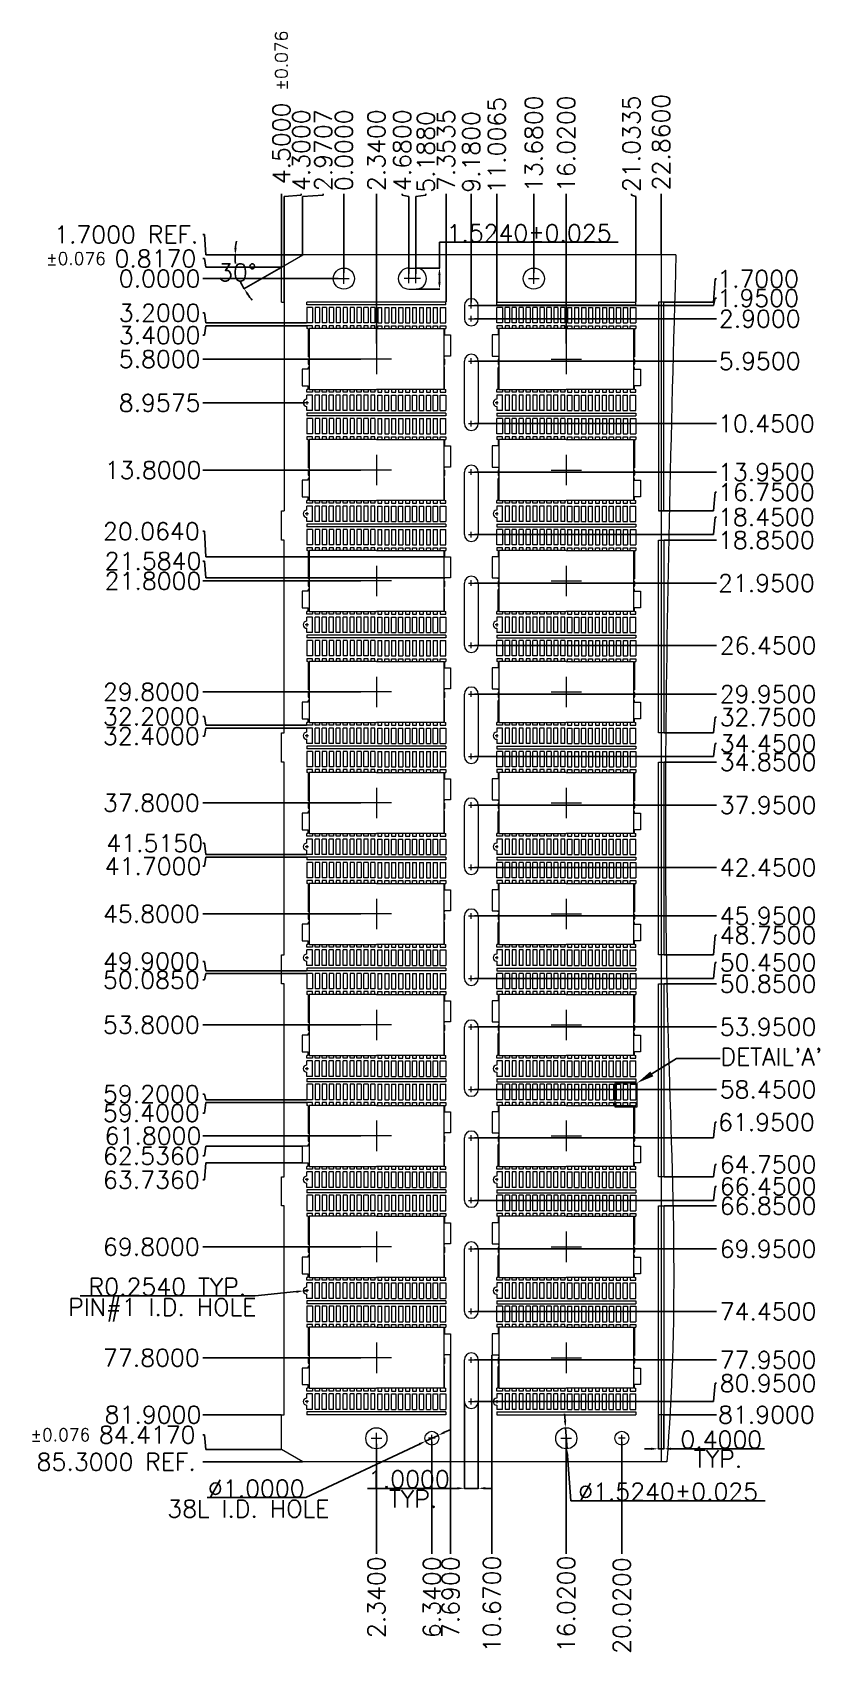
# Model space of a CAD drawing. Extents: x -683 to -626, y -6 to 110.
import ezdxf
from ezdxf import colors
from ezdxf.entities.mleader import LeaderData, LeaderLine
from ezdxf.math import Vec2, Vec3

# ---------------------------------------------------------------- set-up
doc = ezdxf.new("R2010")
doc.units = 0
doc.linetypes.add('CENTER', pattern=[50.8, 31.75, -6.35, 6.35, -6.35])
doc.linetypes.add('PHANTOM', pattern=[63.5, 31.75, -6.35, 6.35, -6.35, 6.35, -6.35])
doc.layers.get('Defpoints').update_dxf_attribs({"lineweight": 0})
for name, color, linetype, lineweight in [('CEN', 3, 'CENTER', 0), ('D Frame', 7, 'Continuous', 0), ('dim', 255, 'Continuous', 0), ('hid', 5, 'Continuous', 0), ('PKG', 6, 'PHANTOM', 9)]:
    doc.layers.add(name, color=color, linetype=linetype, lineweight=lineweight)
doc.styles.add('BZ', font='simplex.shx')
doc.styles.add('SIMPLEX', font='SIMPLEX.SHX')
doc.dimstyles.new('St2.ZB3', dxfattribs={"dimtxt": 1.25, "dimasz": 0.05, "dimexe": 0.03, "dimexo": 0.02, "dimgap": 0.03, "dimtad": 0, "dimdec": 4, "dimzin": 0, "dimdsep": 46, "dimtxsty": 'BZ', "dimcen": 0.03, "dimclrd": 7, "dimclre": 1, "dimadec": 0, "dimazin": 0, "dimtfac": 1, "dimtdec": 4, "dimtmove": 0, "dimatfit": 3, "dimfxl": 1, "dimtolj": 1, "dimtzin": 0, "dimarcsym": 0})
doc.dimstyles.new('副本 标注', dxfattribs={"dimtxt": 0.125, "dimasz": 0.05, "dimexe": 0.03, "dimexo": 0.02, "dimgap": 0.03, "dimtad": 1, "dimtih": 1, "dimtoh": 1, "dimdec": 4, "dimzin": 0, "dimdsep": 46, "dimtxsty": 'BZ', "dimcen": 0.03, "dimclrd": 7, "dimclre": 1, "dimadec": 0, "dimazin": 0, "dimtfac": 1, "dimtdec": 4, "dimtmove": 0, "dimatfit": 3, "dimfxl": 1, "dimtolj": 1, "dimtzin": 0, "dimarcsym": 0})
doc.dimstyles.new('标注', dxfattribs={"dimtxt": 0.125, "dimasz": 0.05, "dimexe": 0.03, "dimexo": 0.02, "dimgap": 0.03, "dimtad": 1, "dimtih": 1, "dimtoh": 1, "dimdec": 4, "dimzin": 0, "dimdsep": 46, "dimtxsty": 'BZ', "dimcen": 0.03, "dimclrd": 7, "dimclre": 1, "dimadec": 0, "dimazin": 0, "dimtfac": 1, "dimtdec": 4, "dimtmove": 0, "dimatfit": 3, "dimfxl": 1, "dimtolj": 1, "dimtzin": 0, "dimarcsym": 0})

msp = doc.modelspace()

# ---------------------------------------------------------------- texts
at = {"layer": 'dim', "color": 7, "style": 'SIMPLEX'}
for p in [(-635.14711, 6.94324), (-657.11054, 4.04248)]:
    msp.add_text('TYP.', height=1.25, dxfattribs=at).set_placement(p)
at = {"layer": 'dim', "color": 7, "char_height": 1.25, "style": 'BZ'}
for s, insert, width, attachment_point in [('PIN#1 I.D. HOLE', (-680.22844, 19.12871), 15.747367, 1), ('38L I.D. HOLE', (-667.24913, 3.9589), 26.1321005, 5)]:
    msp.add_mtext(s, dxfattribs=dict(at, insert=insert, width=width, attachment_point=attachment_point))

# ---------------------------------------------------------------- blocks, each defined once
blk = doc.blocks.new('*D0')
at = {"layer": 'Defpoints', "color": 0, "lineweight": 0, "transparency": 16777216}
for p in [(623.03, 395.07), (623.03, 389.34), (623.03, 388.95)]:
    blk.add_point(p, dxfattribs=at)
at = {"layer": 'dim', "color": 1, "lineweight": -2, "transparency": 16777216}
blk.add_line((623.03, 389.36), (623.03, 395.07), dxfattribs=at)
at = {"layer": 'dim', "color": 0, "transparency": 16777216, "insert": (623.03, 398.2), "char_height": 1.25, "attachment_point": 5, "rotation": 90, "style": 'BZ'}
blk.add_mtext('\\A1;0.0000', dxfattribs=at)
blk = doc.blocks.new('*D1')
at = {"layer": 'Defpoints', "color": 0, "lineweight": 0, "transparency": 16777216}
for p in [(621.55, 395.07), (620.06, 390.65), (623.03, 388.95)]:
    blk.add_point(p, dxfattribs=at)
at = {"layer": 'dim', "color": 1, "lineweight": -2, "transparency": 16777216}
for p, q in [((620.06, 394.87), (621.55, 394.97)), ((620.06, 390.67), (620.06, 394.87)), ((621.55, 394.97), (621.55, 395.07))]:
    blk.add_line(p, q, dxfattribs=at)
at = {"layer": 'dim', "color": 0, "transparency": 16777216, "insert": (621.55, 398.2), "char_height": 1.25, "attachment_point": 5, "rotation": 90, "style": 'BZ'}
blk.add_mtext('\\A1;2.9707', dxfattribs=at)
blk = doc.blocks.new('*D2')
at = {"layer": 'Defpoints', "color": 0, "lineweight": 0, "transparency": 16777216}
for p in [(619.96, 395.07), (623.03, 388.95), (618.73, 387.25)]:
    blk.add_point(p, dxfattribs=at)
at = {"layer": 'dim', "color": 1, "lineweight": -2, "transparency": 16777216}
for p, q in [((618.73, 394.87), (619.96, 394.97)), ((618.73, 387.27), (618.73, 394.87)), ((619.96, 394.97), (619.96, 395.07))]:
    blk.add_line(p, q, dxfattribs=at)
at = {"layer": 'dim', "color": 0, "transparency": 16777216, "insert": (619.96, 398.2), "char_height": 1.25, "attachment_point": 5, "rotation": 90, "style": 'BZ'}
blk.add_mtext('\\A1;4.3000', dxfattribs=at)
blk = doc.blocks.new('*D3')
at = {"layer": 'Defpoints', "color": 0, "lineweight": 0, "transparency": 16777216}
for p in [(618.53, 395.07), (618.53, 389.77), (623.03, 388.95)]:
    blk.add_point(p, dxfattribs=at)
at = {"layer": 'dim', "color": 1, "lineweight": -2, "transparency": 16777216}
blk.add_line((618.53, 389.79), (618.53, 395.07), dxfattribs=at)
at = {"layer": 'dim', "color": 0, "transparency": 16777216, "insert": (618.53, 401.28), "char_height": 1.25, "attachment_point": 5, "rotation": 90, "style": 'BZ'}
blk.add_mtext('\\A1;4.5000 \\Fsimplex.shx|c1;\\H0.72x;±0.076', dxfattribs=at)
blk = doc.blocks.new('*D4')
at = {"layer": 'Defpoints', "color": 0, "lineweight": 0, "transparency": 16777216}
for p in [(625.37, 395.07), (623.03, 388.95), (625.37, 384.25)]:
    blk.add_point(p, dxfattribs=at)
at = {"layer": 'dim', "color": 1, "lineweight": -2, "transparency": 16777216}
blk.add_line((625.37, 384.27), (625.37, 395.07), dxfattribs=at)
at = {"layer": 'dim', "color": 0, "transparency": 16777216, "insert": (625.37, 398.2), "char_height": 1.25, "attachment_point": 5, "rotation": 90, "style": 'BZ'}
blk.add_mtext('\\A1;2.3400', dxfattribs=at)
blk = doc.blocks.new('*D5')
at = {"layer": 'Defpoints', "color": 0, "lineweight": 0, "transparency": 16777216}
for p in [(627.23, 395.07), (623.03, 388.95), (627.71, 389.28)]:
    blk.add_point(p, dxfattribs=at)
at = {"layer": 'dim', "color": 1, "lineweight": -2, "transparency": 16777216}
for p, q in [((627.23, 394.97), (627.23, 395.07)), ((627.71, 394.87), (627.23, 394.97)), ((627.71, 389.3), (627.71, 394.87))]:
    blk.add_line(p, q, dxfattribs=at)
at = {"layer": 'dim', "color": 0, "transparency": 16777216, "insert": (627.23, 398.2), "char_height": 1.25, "attachment_point": 5, "rotation": 90, "style": 'BZ'}
blk.add_mtext('\\A1;4.6800', dxfattribs=at)
blk = doc.blocks.new('*D6')
at = {"layer": 'Defpoints', "color": 0, "lineweight": 0, "transparency": 16777216}
for p in [(628.94, 395.07), (623.03, 388.95), (628.22, 389.28)]:
    blk.add_point(p, dxfattribs=at)
at = {"layer": 'dim', "color": 1, "lineweight": -2, "transparency": 16777216}
for p, q in [((628.22, 394.87), (628.94, 394.97)), ((628.22, 389.3), (628.22, 394.87)), ((628.94, 394.97), (628.94, 395.07))]:
    blk.add_line(p, q, dxfattribs=at)
at = {"layer": 'dim', "color": 0, "transparency": 16777216, "insert": (628.94, 398.08), "char_height": 1.25, "attachment_point": 5, "rotation": 90, "style": 'BZ'}
blk.add_mtext('\\A1;5.1880', dxfattribs=at)
blk = doc.blocks.new('*D7')
at = {"layer": 'Defpoints', "color": 0, "lineweight": 0, "transparency": 16777216}
for p in [(630.39, 395.07), (623.03, 388.95), (630.39, 387.25)]:
    blk.add_point(p, dxfattribs=at)
at = {"layer": 'dim', "color": 1, "lineweight": -2, "transparency": 16777216}
blk.add_line((630.39, 387.27), (630.39, 395.07), dxfattribs=at)
at = {"layer": 'dim', "color": 0, "transparency": 16777216, "insert": (630.39, 398.2), "char_height": 1.25, "attachment_point": 5, "rotation": 90, "style": 'BZ'}
blk.add_mtext('\\A1;7.3535', dxfattribs=at)
blk = doc.blocks.new('*D8')
at = {"layer": 'Defpoints', "color": 0, "lineweight": 0, "transparency": 16777216}
for p in [(632.21, 395.07), (623.03, 388.95), (632.21, 387.2)]:
    blk.add_point(p, dxfattribs=at)
at = {"layer": 'dim', "color": 1, "lineweight": -2, "transparency": 16777216}
blk.add_line((632.21, 387.22), (632.21, 395.07), dxfattribs=at)
at = {"layer": 'dim', "color": 0, "transparency": 16777216, "insert": (632.21, 398.08), "char_height": 1.25, "attachment_point": 5, "rotation": 90, "style": 'BZ'}
blk.add_mtext('\\A1;9.1800', dxfattribs=at)
blk = doc.blocks.new('*D9')
at = {"layer": 'Defpoints', "color": 0, "lineweight": 0, "transparency": 16777216}
for p in [(634.04, 395.07), (623.03, 388.95), (634.04, 387.25)]:
    blk.add_point(p, dxfattribs=at)
at = {"layer": 'dim', "color": 1, "lineweight": -2, "transparency": 16777216}
blk.add_line((634.04, 387.27), (634.04, 395.07), dxfattribs=at)
at = {"layer": 'dim', "color": 0, "transparency": 16777216, "insert": (634.04, 398.56), "char_height": 1.25, "attachment_point": 5, "rotation": 90, "style": 'BZ'}
blk.add_mtext('\\A1;11.0065', dxfattribs=at)
blk = doc.blocks.new('*D10')
at = {"layer": 'Defpoints', "color": 0, "lineweight": 0, "transparency": 16777216}
for p in [(636.71, 395.07), (623.03, 388.95), (636.71, 389.34)]:
    blk.add_point(p, dxfattribs=at)
at = {"layer": 'dim', "color": 1, "lineweight": -2, "transparency": 16777216}
blk.add_line((636.71, 389.36), (636.71, 395.07), dxfattribs=at)
at = {"layer": 'dim', "color": 0, "transparency": 16777216, "insert": (636.71, 398.67), "char_height": 1.25, "attachment_point": 5, "rotation": 90, "style": 'BZ'}
blk.add_mtext('\\A1;13.6800', dxfattribs=at)
blk = doc.blocks.new('*D11')
at = {"layer": 'Defpoints', "color": 0, "lineweight": 0, "transparency": 16777216}
for p in [(639.05, 395.07), (623.03, 388.95), (639.05, 384.25)]:
    blk.add_point(p, dxfattribs=at)
at = {"layer": 'dim', "color": 1, "lineweight": -2, "transparency": 16777216}
blk.add_line((639.05, 384.27), (639.05, 395.07), dxfattribs=at)
at = {"layer": 'dim', "color": 0, "transparency": 16777216, "insert": (639.05, 398.67), "char_height": 1.25, "attachment_point": 5, "rotation": 90, "style": 'BZ'}
blk.add_mtext('\\A1;16.0200', dxfattribs=at)
blk = doc.blocks.new('*D12')
at = {"layer": 'Defpoints', "color": 0, "lineweight": 0, "transparency": 16777216}
for p in [(643.75, 395.07), (623.03, 388.95), (644.07, 387.25)]:
    blk.add_point(p, dxfattribs=at)
at = {"layer": 'dim', "color": 1, "lineweight": -2, "transparency": 16777216}
for p, q in [((643.75, 394.97), (643.75, 395.07)), ((644.07, 394.87), (643.75, 394.97)), ((644.07, 387.27), (644.07, 394.87))]:
    blk.add_line(p, q, dxfattribs=at)
at = {"layer": 'dim', "color": 0, "transparency": 16777216, "insert": (643.75, 398.67), "char_height": 1.25, "attachment_point": 5, "rotation": 90, "style": 'BZ'}
blk.add_mtext('\\A1;21.0335', dxfattribs=at)
blk = doc.blocks.new('*D13')
at = {"layer": 'Defpoints', "color": 0, "lineweight": 0, "transparency": 16777216}
for p in [(645.89, 395.07), (645.89, 390.65), (623.03, 388.95)]:
    blk.add_point(p, dxfattribs=at)
at = {"layer": 'dim', "color": 1, "lineweight": -2, "transparency": 16777216}
blk.add_line((645.89, 390.67), (645.89, 395.07), dxfattribs=at)
at = {"layer": 'dim', "color": 0, "transparency": 16777216, "insert": (645.89, 398.79), "char_height": 1.25, "attachment_point": 5, "rotation": 90, "style": 'BZ'}
blk.add_mtext('\\A1;22.8600', dxfattribs=at)
blk = doc.blocks.new('*D14')
at = {"layer": 'Defpoints', "color": 0, "lineweight": 0, "transparency": 16777216}
for p in [(620.06, 390.65), (620.06, 390.65), (646.95, 390.65), (615.27, 389.81), (618.53, 389.77)]:
    blk.add_point(p, dxfattribs=at)
at = {"layer": 'dim', "color": 1, "lineweight": -2, "transparency": 16777216}
for p, q in [((620.04, 390.65), (615.17, 390.65)), ((618.52, 389.76), (615.82, 388.2))]:
    blk.add_line(p, q, dxfattribs=at)
at = {"layer": 'dim', "color": 7, "lineweight": -2, "transparency": 16777216}
for start, end in [(168.2185, 174.1092), (180, 187.1342), (203.169, 210), (215.8908, 221.7815)]:
    blk.add_arc((620.06, 390.65), 4.87, start, end, dxfattribs=at)
at = {"layer": 'dim', "color": 7, "lineweight": 0, "transparency": 16777216}
for points in [[(615.14, 391.15), (615.31, 391.14), (615.2, 390.65)], [(616.19, 387.84), (616.05, 387.75), (615.85, 388.22)]]:
    blk.add_solid(points, dxfattribs=at)
at = {"layer": 'dim', "color": 0, "transparency": 16777216, "insert": (615.36, 389.39), "char_height": 1.25, "attachment_point": 5, "style": 'BZ'}
blk.add_mtext('\\A1;30%%d', dxfattribs=at)
blk = doc.blocks.new('*D15')
at = {"layer": 'Defpoints', "color": 0, "lineweight": 0, "transparency": 16777216}
for p in [(612.88, 388.95), (622.65, 388.95), (623.03, 388.95)]:
    blk.add_point(p, dxfattribs=at)
at = {"layer": 'dim', "color": 1, "lineweight": -2, "transparency": 16777216}
blk.add_line((622.63, 388.95), (612.88, 388.95), dxfattribs=at)
at = {"layer": 'dim', "color": 0, "transparency": 16777216, "insert": (609.76, 388.95), "char_height": 1.25, "attachment_point": 5, "style": 'BZ'}
blk.add_mtext('\\A1;0.0000', dxfattribs=at)
blk = doc.blocks.new('*D16')
at = {"layer": 'Defpoints', "color": 0, "lineweight": 0, "transparency": 16777216}
for p in [(612.88, 392.12), (620.06, 390.65), (623.03, 388.95)]:
    blk.add_point(p, dxfattribs=at)
at = {"layer": 'dim', "color": 1, "lineweight": -2, "transparency": 16777216}
for p, q in [((612.98, 392.12), (612.88, 392.12)), ((613.08, 390.65), (612.98, 392.12)), ((620.04, 390.65), (613.08, 390.65))]:
    blk.add_line(p, q, dxfattribs=at)
at = {"layer": 'dim', "color": 0, "transparency": 16777216, "insert": (607.35, 392.12), "char_height": 1.25, "attachment_point": 5, "style": 'BZ'}
blk.add_mtext('\\A1;1.7000 REF.', dxfattribs=at)
blk = doc.blocks.new('*D17')
at = {"layer": 'Defpoints', "color": 0, "lineweight": 0, "transparency": 16777216}
for p in [(612.88, 390.39), (618.53, 389.77), (623.03, 388.95)]:
    blk.add_point(p, dxfattribs=at)
at = {"layer": 'dim', "color": 1, "lineweight": -2, "transparency": 16777216}
for p, q in [((612.98, 390.39), (612.88, 390.39)), ((613.08, 389.77), (612.98, 390.39)), ((618.51, 389.77), (613.08, 389.77))]:
    blk.add_line(p, q, dxfattribs=at)
at = {"layer": 'dim', "color": 0, "transparency": 16777216, "insert": (606.98, 390.39), "char_height": 1.25, "attachment_point": 5, "style": 'BZ'}
blk.add_mtext('\\A1;\\H0.72x;±0.076 \\H1.388889x;0.8170', dxfattribs=at)
blk = doc.blocks.new('*D18')
at = {"layer": 'Defpoints', "color": 0, "lineweight": 0, "transparency": 16777216}
for p in [(623.03, 388.95), (612.88, 383.15), (624.28, 383.15)]:
    blk.add_point(p, dxfattribs=at)
at = {"layer": 'dim', "color": 1, "lineweight": -2, "transparency": 16777216}
blk.add_line((624.26, 383.15), (612.88, 383.15), dxfattribs=at)
at = {"layer": 'dim', "color": 0, "transparency": 16777216, "insert": (609.76, 383.15), "char_height": 1.25, "attachment_point": 5, "style": 'BZ'}
blk.add_mtext('\\A1;5.8000', dxfattribs=at)
blk = doc.blocks.new('*D19')
at = {"layer": 'Defpoints', "color": 0, "lineweight": 0, "transparency": 16777216}
for p in [(623.03, 388.95), (612.88, 386.48), (620.36, 385.75)]:
    blk.add_point(p, dxfattribs=at)
at = {"layer": 'dim', "color": 1, "lineweight": -2, "transparency": 16777216}
for p, q in [((612.98, 386.48), (612.88, 386.48)), ((613.08, 385.75), (612.98, 386.48)), ((620.34, 385.75), (613.08, 385.75))]:
    blk.add_line(p, q, dxfattribs=at)
at = {"layer": 'dim', "color": 0, "transparency": 16777216, "insert": (609.76, 386.48), "char_height": 1.25, "attachment_point": 5, "style": 'BZ'}
blk.add_mtext('\\A1;3.2000', dxfattribs=at)
blk = doc.blocks.new('*D20')
at = {"layer": 'Defpoints', "color": 0, "lineweight": 0, "transparency": 16777216}
for p in [(623.03, 388.95), (620.36, 385.55), (612.88, 384.87)]:
    blk.add_point(p, dxfattribs=at)
at = {"layer": 'dim', "color": 1, "lineweight": -2, "transparency": 16777216}
for p, q in [((613.08, 385.55), (612.98, 384.87)), ((620.34, 385.55), (613.08, 385.55)), ((612.98, 384.87), (612.88, 384.87))]:
    blk.add_line(p, q, dxfattribs=at)
at = {"layer": 'dim', "color": 0, "transparency": 16777216, "insert": (609.76, 384.87), "char_height": 1.25, "attachment_point": 5, "style": 'BZ'}
blk.add_mtext('\\A1;3.4000', dxfattribs=at)
blk = doc.blocks.new('*D21')
at = {"layer": 'Defpoints', "color": 0, "lineweight": 0, "transparency": 16777216}
for p in [(623.03, 388.95), (612.88, 375.15), (624.28, 375.15)]:
    blk.add_point(p, dxfattribs=at)
at = {"layer": 'dim', "color": 1, "lineweight": -2, "transparency": 16777216}
blk.add_line((624.26, 375.15), (612.88, 375.15), dxfattribs=at)
at = {"layer": 'dim', "color": 0, "transparency": 16777216, "insert": (609.28, 375.15), "char_height": 1.25, "attachment_point": 5, "style": 'BZ'}
blk.add_mtext('\\A1;13.8000', dxfattribs=at)
blk = doc.blocks.new('*D22')
at = {"layer": 'Defpoints', "color": 0, "lineweight": 0, "transparency": 16777216}
for p in [(623.03, 388.95), (612.88, 379.99), (620.24, 379.99)]:
    blk.add_point(p, dxfattribs=at)
at = {"layer": 'dim', "color": 1, "lineweight": -2, "transparency": 16777216}
blk.add_line((620.22, 379.99), (612.88, 379.99), dxfattribs=at)
at = {"layer": 'dim', "color": 0, "transparency": 16777216, "insert": (609.76, 379.99), "char_height": 1.25, "attachment_point": 5, "style": 'BZ'}
blk.add_mtext('\\A1;8.9575', dxfattribs=at)
blk = doc.blocks.new('*D23')
at = {"layer": 'Defpoints', "color": 0, "lineweight": 0, "transparency": 16777216}
for p in [(623.03, 388.95), (612.88, 367.15), (624.28, 367.15)]:
    blk.add_point(p, dxfattribs=at)
at = {"layer": 'dim', "color": 1, "lineweight": -2, "transparency": 16777216}
blk.add_line((624.26, 367.15), (612.88, 367.15), dxfattribs=at)
at = {"layer": 'dim', "color": 0, "transparency": 16777216, "insert": (609.28, 367.15), "char_height": 1.25, "attachment_point": 5, "style": 'BZ'}
blk.add_mtext('\\A1;21.8000', dxfattribs=at)
blk = doc.blocks.new('*D24')
at = {"layer": 'Defpoints', "color": 0, "lineweight": 0, "transparency": 16777216}
for p in [(623.03, 388.95), (612.88, 370.73), (630.29, 368.89)]:
    blk.add_point(p, dxfattribs=at)
at = {"layer": 'dim', "color": 1, "lineweight": -2, "transparency": 16777216}
for p, q in [((612.98, 370.73), (612.88, 370.73)), ((613.08, 368.89), (612.98, 370.73)), ((630.27, 368.89), (613.08, 368.89))]:
    blk.add_line(p, q, dxfattribs=at)
at = {"layer": 'dim', "color": 0, "transparency": 16777216, "insert": (609.16, 370.73), "char_height": 1.25, "attachment_point": 5, "style": 'BZ'}
blk.add_mtext('\\A1;20.0640', dxfattribs=at)
blk = doc.blocks.new('*D25')
at = {"layer": 'Defpoints', "color": 0, "lineweight": 0, "transparency": 16777216}
for p in [(623.03, 388.95), (612.88, 368.59), (630.29, 367.37)]:
    blk.add_point(p, dxfattribs=at)
at = {"layer": 'dim', "color": 1, "lineweight": -2, "transparency": 16777216}
for p, q in [((612.98, 368.59), (612.88, 368.59)), ((613.08, 367.37), (612.98, 368.59)), ((630.27, 367.37), (613.08, 367.37))]:
    blk.add_line(p, q, dxfattribs=at)
at = {"layer": 'dim', "color": 0, "transparency": 16777216, "insert": (609.28, 368.59), "char_height": 1.25, "attachment_point": 5, "style": 'BZ'}
blk.add_mtext('\\A1;21.5840', dxfattribs=at)
blk = doc.blocks.new('*D26')
at = {"layer": 'Defpoints', "color": 0, "lineweight": 0, "transparency": 16777216}
for p in [(623.03, 388.95), (612.88, 359.15), (624.28, 359.15)]:
    blk.add_point(p, dxfattribs=at)
at = {"layer": 'dim', "color": 1, "lineweight": -2, "transparency": 16777216}
blk.add_line((624.26, 359.15), (612.88, 359.15), dxfattribs=at)
at = {"layer": 'dim', "color": 0, "transparency": 16777216, "insert": (609.16, 359.15), "char_height": 1.25, "attachment_point": 5, "style": 'BZ'}
blk.add_mtext('\\A1;29.8000', dxfattribs=at)
blk = doc.blocks.new('*D27')
at = {"layer": 'Defpoints', "color": 0, "lineweight": 0, "transparency": 16777216}
for p in [(623.03, 388.95), (612.88, 357.38), (620.36, 356.75)]:
    blk.add_point(p, dxfattribs=at)
at = {"layer": 'dim', "color": 1, "lineweight": -2, "transparency": 16777216}
for p, q in [((612.98, 357.38), (612.88, 357.38)), ((613.08, 356.75), (612.98, 357.38)), ((620.34, 356.75), (613.08, 356.75))]:
    blk.add_line(p, q, dxfattribs=at)
at = {"layer": 'dim', "color": 0, "transparency": 16777216, "insert": (609.16, 357.38), "char_height": 1.25, "attachment_point": 5, "style": 'BZ'}
blk.add_mtext('\\A1;32.2000', dxfattribs=at)
blk = doc.blocks.new('*D28')
at = {"layer": 'Defpoints', "color": 0, "lineweight": 0, "transparency": 16777216}
for p in [(623.03, 388.95), (620.36, 356.55), (612.88, 355.97)]:
    blk.add_point(p, dxfattribs=at)
at = {"layer": 'dim', "color": 1, "lineweight": -2, "transparency": 16777216}
for p, q in [((613.08, 356.55), (612.98, 355.97)), ((620.34, 356.55), (613.08, 356.55)), ((612.98, 355.97), (612.88, 355.97))]:
    blk.add_line(p, q, dxfattribs=at)
at = {"layer": 'dim', "color": 0, "transparency": 16777216, "insert": (609.16, 355.97), "char_height": 1.25, "attachment_point": 5, "style": 'BZ'}
blk.add_mtext('\\A1;32.4000', dxfattribs=at)
blk = doc.blocks.new('*D29')
at = {"layer": 'Defpoints', "color": 0, "lineweight": 0, "transparency": 16777216}
for p in [(623.03, 388.95), (612.88, 351.15), (624.28, 351.15)]:
    blk.add_point(p, dxfattribs=at)
at = {"layer": 'dim', "color": 1, "lineweight": -2, "transparency": 16777216}
blk.add_line((624.26, 351.15), (612.88, 351.15), dxfattribs=at)
at = {"layer": 'dim', "color": 0, "transparency": 16777216, "insert": (609.16, 351.15), "char_height": 1.25, "attachment_point": 5, "style": 'BZ'}
blk.add_mtext('\\A1;37.8000', dxfattribs=at)
blk = doc.blocks.new('*D30')
at = {"layer": 'Defpoints', "color": 0, "lineweight": 0, "transparency": 16777216}
for p in [(623.03, 388.95), (612.88, 348.24), (620.36, 347.43)]:
    blk.add_point(p, dxfattribs=at)
at = {"layer": 'dim', "color": 1, "lineweight": -2, "transparency": 16777216}
for p, q in [((612.98, 348.24), (612.88, 348.24)), ((613.08, 347.43), (612.98, 348.24)), ((620.34, 347.43), (613.08, 347.43))]:
    blk.add_line(p, q, dxfattribs=at)
at = {"layer": 'dim', "color": 0, "transparency": 16777216, "insert": (609.4, 348.24), "char_height": 1.25, "attachment_point": 5, "style": 'BZ'}
blk.add_mtext('\\A1;41.5150', dxfattribs=at)
blk = doc.blocks.new('*D31')
at = {"layer": 'Defpoints', "color": 0, "lineweight": 0, "transparency": 16777216}
for p in [(623.03, 388.95), (620.36, 347.25), (612.88, 346.59)]:
    blk.add_point(p, dxfattribs=at)
at = {"layer": 'dim', "color": 1, "lineweight": -2, "transparency": 16777216}
for p, q in [((613.08, 347.25), (612.98, 346.59)), ((620.34, 347.25), (613.08, 347.25)), ((612.98, 346.59), (612.88, 346.59))]:
    blk.add_line(p, q, dxfattribs=at)
at = {"layer": 'dim', "color": 0, "transparency": 16777216, "insert": (609.28, 346.59), "char_height": 1.25, "attachment_point": 5, "style": 'BZ'}
blk.add_mtext('\\A1;41.7000', dxfattribs=at)
blk = doc.blocks.new('*D32')
at = {"layer": 'Defpoints', "color": 0, "lineweight": 0, "transparency": 16777216}
for p in [(623.03, 388.95), (612.88, 343.15), (624.28, 343.15)]:
    blk.add_point(p, dxfattribs=at)
at = {"layer": 'dim', "color": 1, "lineweight": -2, "transparency": 16777216}
blk.add_line((624.26, 343.15), (612.88, 343.15), dxfattribs=at)
at = {"layer": 'dim', "color": 0, "transparency": 16777216, "insert": (609.16, 343.15), "char_height": 1.25, "attachment_point": 5, "style": 'BZ'}
blk.add_mtext('\\A1;45.8000', dxfattribs=at)
blk = doc.blocks.new('*D33')
at = {"layer": 'Defpoints', "color": 0, "lineweight": 0, "transparency": 16777216}
for p in [(623.03, 388.95), (612.88, 339.73), (620.36, 339.05)]:
    blk.add_point(p, dxfattribs=at)
at = {"layer": 'dim', "color": 1, "lineweight": -2, "transparency": 16777216}
for p, q in [((612.98, 339.73), (612.88, 339.73)), ((613.08, 339.05), (612.98, 339.73)), ((620.34, 339.05), (613.08, 339.05))]:
    blk.add_line(p, q, dxfattribs=at)
at = {"layer": 'dim', "color": 0, "transparency": 16777216, "insert": (609.16, 339.73), "char_height": 1.25, "attachment_point": 5, "style": 'BZ'}
blk.add_mtext('\\A1;49.9000', dxfattribs=at)
blk = doc.blocks.new('*D34')
at = {"layer": 'Defpoints', "color": 0, "lineweight": 0, "transparency": 16777216}
for p in [(623.03, 388.95), (620.36, 338.86), (612.88, 338.39)]:
    blk.add_point(p, dxfattribs=at)
at = {"layer": 'dim', "color": 1, "lineweight": -2, "transparency": 16777216}
for p, q in [((613.08, 338.86), (612.98, 338.39)), ((620.34, 338.86), (613.08, 338.86)), ((612.98, 338.39), (612.88, 338.39))]:
    blk.add_line(p, q, dxfattribs=at)
at = {"layer": 'dim', "color": 0, "transparency": 16777216, "insert": (609.16, 338.39), "char_height": 1.25, "attachment_point": 5, "style": 'BZ'}
blk.add_mtext('\\A1;50.0850', dxfattribs=at)
blk = doc.blocks.new('*D35')
at = {"layer": 'Defpoints', "color": 0, "lineweight": 0, "transparency": 16777216}
for p in [(623.03, 388.95), (612.88, 335.15), (624.28, 335.15)]:
    blk.add_point(p, dxfattribs=at)
at = {"layer": 'dim', "color": 1, "lineweight": -2, "transparency": 16777216}
blk.add_line((624.26, 335.15), (612.88, 335.15), dxfattribs=at)
at = {"layer": 'dim', "color": 0, "transparency": 16777216, "insert": (609.16, 335.15), "char_height": 1.25, "attachment_point": 5, "style": 'BZ'}
blk.add_mtext('\\A1;53.8000', dxfattribs=at)
blk = doc.blocks.new('*D36')
at = {"layer": 'Defpoints', "color": 0, "lineweight": 0, "transparency": 16777216}
for p in [(623.03, 388.95), (612.88, 330.16), (620.36, 329.75)]:
    blk.add_point(p, dxfattribs=at)
at = {"layer": 'dim', "color": 1, "lineweight": -2, "transparency": 16777216}
for p, q in [((612.98, 330.16), (612.88, 330.16)), ((613.08, 329.75), (612.98, 330.16)), ((620.34, 329.75), (613.08, 329.75))]:
    blk.add_line(p, q, dxfattribs=at)
at = {"layer": 'dim', "color": 0, "transparency": 16777216, "insert": (609.16, 330.16), "char_height": 1.25, "attachment_point": 5, "style": 'BZ'}
blk.add_mtext('\\A1;59.2000', dxfattribs=at)
blk = doc.blocks.new('*D37')
at = {"layer": 'Defpoints', "color": 0, "lineweight": 0, "transparency": 16777216}
for p in [(623.03, 388.95), (620.36, 329.55), (612.88, 328.79)]:
    blk.add_point(p, dxfattribs=at)
at = {"layer": 'dim', "color": 1, "lineweight": -2, "transparency": 16777216}
for p, q in [((613.08, 329.55), (612.98, 328.79)), ((620.34, 329.55), (613.08, 329.55)), ((612.98, 328.79), (612.88, 328.79))]:
    blk.add_line(p, q, dxfattribs=at)
at = {"layer": 'dim', "color": 0, "transparency": 16777216, "insert": (609.16, 328.79), "char_height": 1.25, "attachment_point": 5, "style": 'BZ'}
blk.add_mtext('\\A1;59.4000', dxfattribs=at)
blk = doc.blocks.new('*D38')
at = {"layer": 'Defpoints', "color": 0, "lineweight": 0, "transparency": 16777216}
for p in [(623.03, 388.95), (612.88, 327.15), (624.28, 327.15)]:
    blk.add_point(p, dxfattribs=at)
at = {"layer": 'dim', "color": 1, "lineweight": -2, "transparency": 16777216}
blk.add_line((624.26, 327.15), (612.88, 327.15), dxfattribs=at)
at = {"layer": 'dim', "color": 0, "transparency": 16777216, "insert": (609.28, 327.15), "char_height": 1.25, "attachment_point": 5, "style": 'BZ'}
blk.add_mtext('\\A1;61.8000', dxfattribs=at)
blk = doc.blocks.new('*D39')
at = {"layer": 'Defpoints', "color": 0, "lineweight": 0, "transparency": 16777216}
for p in [(623.03, 388.95), (612.88, 319.15), (624.28, 319.15)]:
    blk.add_point(p, dxfattribs=at)
at = {"layer": 'dim', "color": 1, "lineweight": -2, "transparency": 16777216}
blk.add_line((624.26, 319.15), (612.88, 319.15), dxfattribs=at)
at = {"layer": 'dim', "color": 0, "transparency": 16777216, "insert": (609.16, 319.15), "char_height": 1.25, "attachment_point": 5, "style": 'BZ'}
blk.add_mtext('\\A1;69.8000', dxfattribs=at)
blk = doc.blocks.new('*D40')
at = {"layer": 'Defpoints', "color": 0, "lineweight": 0, "transparency": 16777216}
for p in [(623.03, 388.95), (612.88, 311.15), (624.28, 311.15)]:
    blk.add_point(p, dxfattribs=at)
at = {"layer": 'dim', "color": 1, "lineweight": -2, "transparency": 16777216}
blk.add_line((624.26, 311.15), (612.88, 311.15), dxfattribs=at)
at = {"layer": 'dim', "color": 0, "transparency": 16777216, "insert": (609.16, 311.15), "char_height": 1.25, "attachment_point": 5, "style": 'BZ'}
blk.add_mtext('\\A1;77.8000', dxfattribs=at)
blk = doc.blocks.new('*D41')
at = {"layer": 'Defpoints', "color": 0, "lineweight": 0, "transparency": 16777216}
for p in [(623.03, 388.95), (612.88, 325.7), (620.02, 326.41)]:
    blk.add_point(p, dxfattribs=at)
at = {"layer": 'dim', "color": 1, "lineweight": -2, "transparency": 16777216}
for p, q in [((612.98, 325.7), (612.88, 325.7)), ((613.08, 326.41), (612.98, 325.7)), ((620, 326.41), (613.08, 326.41))]:
    blk.add_line(p, q, dxfattribs=at)
at = {"layer": 'dim', "color": 0, "transparency": 16777216, "insert": (609.16, 325.7), "char_height": 1.25, "attachment_point": 5, "style": 'BZ'}
blk.add_mtext('\\A1;62.5360', dxfattribs=at)
blk = doc.blocks.new('*D42')
at = {"layer": 'Defpoints', "color": 0, "lineweight": 0, "transparency": 16777216}
for p in [(623.03, 388.95), (620.02, 325.21), (612.88, 323.98)]:
    blk.add_point(p, dxfattribs=at)
at = {"layer": 'dim', "color": 1, "lineweight": -2, "transparency": 16777216}
for p, q in [((613.08, 325.21), (612.98, 323.98)), ((620, 325.21), (613.08, 325.21)), ((612.98, 323.98), (612.88, 323.98))]:
    blk.add_line(p, q, dxfattribs=at)
at = {"layer": 'dim', "color": 0, "transparency": 16777216, "insert": (609.16, 323.98), "char_height": 1.25, "attachment_point": 5, "style": 'BZ'}
blk.add_mtext('\\A1;63.7360', dxfattribs=at)
blk = doc.blocks.new('*D43')
at = {"layer": 'Defpoints', "color": 0, "lineweight": 0, "transparency": 16777216}
for p in [(623.03, 388.95), (612.88, 305.6), (618.53, 304.53)]:
    blk.add_point(p, dxfattribs=at)
at = {"layer": 'dim', "color": 1, "lineweight": -2, "transparency": 16777216}
for p, q in [((612.98, 305.6), (612.88, 305.6)), ((613.08, 304.53), (612.98, 305.6)), ((618.51, 304.53), (613.08, 304.53))]:
    blk.add_line(p, q, dxfattribs=at)
at = {"layer": 'dim', "color": 0, "transparency": 16777216, "insert": (606.39, 305.6), "char_height": 1.25, "attachment_point": 5, "style": 'BZ'}
blk.add_mtext('\\A1;\\Fsimplex.shx|c1;\\H0.72x;±0.076 \\Fsimplex.shx|c134;\\H1.388889x;84.4170', dxfattribs=at)
blk = doc.blocks.new('*D44')
at = {"layer": 'Defpoints', "color": 0, "lineweight": 0, "transparency": 16777216}
for p in [(623.03, 388.95), (612.88, 307.05), (618.53, 307.05)]:
    blk.add_point(p, dxfattribs=at)
at = {"layer": 'dim', "color": 1, "lineweight": -2, "transparency": 16777216}
blk.add_line((618.51, 307.05), (612.88, 307.05), dxfattribs=at)
at = {"layer": 'dim', "color": 0, "transparency": 16777216, "insert": (609.28, 307.05), "char_height": 1.25, "attachment_point": 5, "style": 'BZ'}
blk.add_mtext('\\A1;81.9000', dxfattribs=at)
blk = doc.blocks.new('*D45')
at = {"layer": 'Defpoints', "color": 0, "lineweight": 0, "transparency": 16777216}
for p in [(623.03, 388.95), (612.88, 303.65), (620.06, 303.65)]:
    blk.add_point(p, dxfattribs=at)
at = {"layer": 'dim', "color": 1, "lineweight": -2, "transparency": 16777216}
blk.add_line((620.04, 303.65), (612.88, 303.65), dxfattribs=at)
at = {"layer": 'dim', "color": 0, "transparency": 16777216, "insert": (606.63, 303.65), "char_height": 1.25, "attachment_point": 5, "style": 'BZ'}
blk.add_mtext('\\A1;85.3000 REF.', dxfattribs=at)
blk = doc.blocks.new('*D46')
at = {"layer": 'Defpoints', "color": 0, "lineweight": 0, "transparency": 16777216}
for p in [(631.71, 307.99), (632.71, 308), (632.71, 301.74)]:
    blk.add_point(p, dxfattribs=at)
at = {"layer": 'dim', "color": 1, "lineweight": -2, "transparency": 16777216}
for p, q in [((631.71, 307.97), (631.71, 301.71)), ((632.71, 307.98), (632.71, 301.71))]:
    blk.add_line(p, q, dxfattribs=at)
at = {"layer": 'dim', "color": 7, "lineweight": -2, "transparency": 16777216}
for p, q in [((624.73, 301.74), (630.71, 301.74)), ((630.71, 301.74), (631.21, 301.74)), ((631.71, 301.74), (632.71, 301.74)), ((633.21, 301.74), (633.71, 301.74))]:
    blk.add_line(p, q, dxfattribs=at)
at = {"layer": 'dim', "color": 7, "lineweight": 0, "transparency": 16777216}
for points in [[(631.21, 301.66), (631.21, 301.83), (631.71, 301.74)], [(633.21, 301.83), (633.21, 301.66), (632.71, 301.74)]]:
    blk.add_solid(points, dxfattribs=at)
at = {"layer": 'dim', "color": 0, "transparency": 16777216, "insert": (627.71, 302.4), "char_height": 1.25, "attachment_point": 5, "style": 'BZ'}
blk.add_mtext('\\A1;1.0000', dxfattribs=at)
blk = doc.blocks.new('*D47')
at = {"layer": 'Defpoints', "color": 0, "lineweight": 0, "transparency": 16777216}
for p in [(628.92, 305.14), (629.83, 305.56)]:
    blk.add_point(p, dxfattribs=at)
at = {"layer": 'dim', "color": 7, "lineweight": -2, "transparency": 16777216}
for p, q in [((630.28, 305.78), (630.73, 305.99)), ((620.29, 301.07), (628.47, 304.92)), ((629.83, 305.56), (628.92, 305.14)), ((613.18, 301.07), (620.29, 301.07))]:
    blk.add_line(p, q, dxfattribs=at)
at = {"layer": 'dim', "color": 7, "lineweight": 0, "transparency": 16777216}
for points in [[(630.24, 305.85), (630.31, 305.7), (629.83, 305.56)], [(628.5, 304.85), (628.43, 305), (628.92, 305.14)]]:
    blk.add_solid(points, dxfattribs=at)
at = {"layer": 'dim', "color": 0, "transparency": 16777216, "insert": (616.72, 301.72), "char_height": 1.25, "attachment_point": 5, "style": 'BZ'}
blk.add_mtext('\\A1;∅1.0000', dxfattribs=at)
blk = doc.blocks.new('*D48')
at = {"layer": 'Defpoints', "color": 0, "lineweight": 0, "transparency": 16777216}
for p in [(639, 306.11), (639.11, 304.59)]:
    blk.add_point(p, dxfattribs=at)
at = {"layer": 'dim', "color": 7, "lineweight": -2, "transparency": 16777216}
for p, q in [((638.97, 306.61), (638.93, 307.11)), ((639, 306.11), (639.11, 304.59)), ((639.37, 300.84), (639.14, 304.09)), ((653.38, 300.84), (639.37, 300.84))]:
    blk.add_line(p, q, dxfattribs=at)
at = {"layer": 'dim', "color": 7, "lineweight": 0, "transparency": 16777216}
for points in [[(638.88, 306.6), (639.05, 306.61), (639, 306.11)], [(639.22, 304.1), (639.06, 304.09), (639.11, 304.59)]]:
    blk.add_solid(points, dxfattribs=at)
at = {"layer": 'dim', "color": 0, "transparency": 16777216, "insert": (646.39, 301.49), "char_height": 1.25, "attachment_point": 5, "style": 'BZ'}
blk.add_mtext('\\A1;∅1.5240±0.025', dxfattribs=at)
blk = doc.blocks.new('*D49')
at = {"layer": 'Defpoints', "color": 0, "lineweight": 0, "transparency": 16777216}
for p in [(645.69, 307.05), (646.09, 307.05), (646.09, 304.59)]:
    blk.add_point(p, dxfattribs=at)
at = {"layer": 'dim', "color": 1, "lineweight": -2, "transparency": 16777216}
for p, q in [((645.69, 307.03), (645.69, 304.56)), ((646.09, 307.03), (646.09, 304.56))]:
    blk.add_line(p, q, dxfattribs=at)
at = {"layer": 'dim', "color": 7, "lineweight": -2, "transparency": 16777216}
for p, q in [((645.19, 304.59), (644.69, 304.59)), ((645.69, 304.59), (646.09, 304.59)), ((646.59, 304.59), (653.34, 304.59))]:
    blk.add_line(p, q, dxfattribs=at)
at = {"layer": 'dim', "color": 7, "lineweight": 0, "transparency": 16777216}
for points in [[(645.19, 304.51), (645.19, 304.67), (645.69, 304.59)], [(646.59, 304.67), (646.59, 304.51), (646.09, 304.59)]]:
    blk.add_solid(points, dxfattribs=at)
at = {"layer": 'dim', "color": 0, "transparency": 16777216, "insert": (650.22, 305.25), "char_height": 1.25, "attachment_point": 5, "style": 'BZ'}
blk.add_mtext('\\A1;0.4000', dxfattribs=at)
blk = doc.blocks.new('*D50')
at = {"layer": 'Defpoints', "color": 0, "lineweight": 0, "transparency": 16777216}
for p in [(623.03, 388.95), (625.37, 304.96), (625.37, 297.01)]:
    blk.add_point(p, dxfattribs=at)
at = {"layer": 'dim', "color": 1, "lineweight": -2, "transparency": 16777216}
blk.add_line((625.37, 304.94), (625.37, 297.01), dxfattribs=at)
at = {"layer": 'dim', "color": 0, "transparency": 16777216, "insert": (625.37, 293.89), "char_height": 1.25, "attachment_point": 5, "rotation": 90, "style": 'BZ'}
blk.add_mtext('\\A1;2.3400', dxfattribs=at)
blk = doc.blocks.new('*D51')
at = {"layer": 'Defpoints', "color": 0, "lineweight": 0, "transparency": 16777216}
for p in [(623.03, 388.95), (629.37, 305.11), (629.37, 297.01)]:
    blk.add_point(p, dxfattribs=at)
at = {"layer": 'dim', "color": 1, "lineweight": -2, "transparency": 16777216}
blk.add_line((629.37, 305.09), (629.37, 297.01), dxfattribs=at)
at = {"layer": 'dim', "color": 0, "transparency": 16777216, "insert": (629.37, 293.89), "char_height": 1.25, "attachment_point": 5, "rotation": 90, "style": 'BZ'}
blk.add_mtext('\\A1;6.3400', dxfattribs=at)
blk = doc.blocks.new('*D52')
at = {"layer": 'Defpoints', "color": 0, "lineweight": 0, "transparency": 16777216}
for p in [(623.03, 388.95), (630.72, 311.37), (630.72, 297.01)]:
    blk.add_point(p, dxfattribs=at)
at = {"layer": 'dim', "color": 1, "lineweight": -2, "transparency": 16777216}
blk.add_line((630.72, 311.35), (630.72, 297.01), dxfattribs=at)
at = {"layer": 'dim', "color": 0, "transparency": 16777216, "insert": (630.72, 293.89), "char_height": 1.25, "attachment_point": 5, "rotation": 90, "style": 'BZ'}
blk.add_mtext('\\A1;7.6900', dxfattribs=at)
blk = doc.blocks.new('*D53')
at = {"layer": 'Defpoints', "color": 0, "lineweight": 0, "transparency": 16777216}
for p in [(623.03, 388.95), (633.7, 311.37), (633.7, 297.01)]:
    blk.add_point(p, dxfattribs=at)
at = {"layer": 'dim', "color": 1, "lineweight": -2, "transparency": 16777216}
blk.add_line((633.7, 311.35), (633.7, 297.01), dxfattribs=at)
at = {"layer": 'dim', "color": 0, "transparency": 16777216, "insert": (633.7, 293.41), "char_height": 1.25, "attachment_point": 5, "rotation": 90, "style": 'BZ'}
blk.add_mtext('\\A1;10.6700', dxfattribs=at)
blk = doc.blocks.new('*D54')
at = {"layer": 'Defpoints', "color": 0, "lineweight": 0, "transparency": 16777216}
for p in [(623.03, 388.95), (639.05, 304.96), (639.05, 297.01)]:
    blk.add_point(p, dxfattribs=at)
at = {"layer": 'dim', "color": 1, "lineweight": -2, "transparency": 16777216}
blk.add_line((639.05, 304.94), (639.05, 297.01), dxfattribs=at)
at = {"layer": 'dim', "color": 0, "transparency": 16777216, "insert": (639.05, 293.41), "char_height": 1.25, "attachment_point": 5, "rotation": 90, "style": 'BZ'}
blk.add_mtext('\\A1;16.0200', dxfattribs=at)
blk = doc.blocks.new('*D55')
at = {"layer": 'Defpoints', "color": 0, "lineweight": 0, "transparency": 16777216}
for p in [(623.03, 388.95), (643.05, 305.11), (643.05, 297.01)]:
    blk.add_point(p, dxfattribs=at)
at = {"layer": 'dim', "color": 1, "lineweight": -2, "transparency": 16777216}
blk.add_line((643.05, 305.09), (643.05, 297.01), dxfattribs=at)
at = {"layer": 'dim', "color": 0, "transparency": 16777216, "insert": (643.05, 293.29), "char_height": 1.25, "attachment_point": 5, "rotation": 90, "style": 'BZ'}
blk.add_mtext('\\A1;20.0200', dxfattribs=at)
blk = doc.blocks.new('*D56')
at = {"layer": 'Defpoints', "color": 0, "lineweight": 0, "transparency": 16777216}
for p in [(620.11, 315.97), (620.36, 315.99)]:
    blk.add_point(p, dxfattribs=at)
at = {"layer": 'dim', "color": 7, "lineweight": -2, "transparency": 16777216}
for p, q in [((604.04, 315.61), (616.63, 315.61)), ((616.63, 315.61), (619.61, 315.92)), ((620.36, 315.99), (620.11, 315.97))]:
    blk.add_line(p, q, dxfattribs=at)
at = {"layer": 'dim', "color": 7, "lineweight": 0, "transparency": 16777216}
blk.add_solid([(619.62, 315.83), (619.6, 316), (620.11, 315.97)], dxfattribs=at)
at = {"layer": 'dim', "color": 0, "transparency": 16777216, "insert": (610.32, 316.27), "char_height": 1.25, "attachment_point": 5, "style": 'BZ'}
blk.add_mtext('\\A1;R0.2540 TYP.', dxfattribs=at)
blk = doc.blocks.new('*D57')
at = {"layer": 'Defpoints', "color": 0, "lineweight": 0, "transparency": 16777216}
for p in [(623.03, 388.95), (649.87, 387.54), (632.42, 387)]:
    blk.add_point(p, dxfattribs=at)
at = {"layer": 'dim', "color": 1, "lineweight": -2, "transparency": 16777216}
for p, q in [((649.67, 387), (649.77, 387.54)), ((649.77, 387.54), (649.87, 387.54)), ((632.44, 387), (649.67, 387))]:
    blk.add_line(p, q, dxfattribs=at)
at = {"layer": 'dim', "color": 0, "transparency": 16777216, "insert": (652.87, 387.54), "char_height": 1.25, "attachment_point": 5, "style": 'BZ'}
blk.add_mtext('\\A1;1.9500', dxfattribs=at)
blk = doc.blocks.new('*D58')
at = {"layer": 'Defpoints', "color": 0, "lineweight": 0, "transparency": 16777216}
for p in [(623.03, 388.95), (632.42, 386.05), (649.87, 386.05)]:
    blk.add_point(p, dxfattribs=at)
at = {"layer": 'dim', "color": 1, "lineweight": -2, "transparency": 16777216}
blk.add_line((632.44, 386.05), (649.87, 386.05), dxfattribs=at)
at = {"layer": 'dim', "color": 0, "transparency": 16777216, "insert": (652.99, 386.05), "char_height": 1.25, "attachment_point": 5, "style": 'BZ'}
blk.add_mtext('\\A1;2.9000', dxfattribs=at)
blk = doc.blocks.new('*D59')
at = {"layer": 'Defpoints', "color": 0, "lineweight": 0, "transparency": 16777216}
for p in [(623.03, 388.95), (649.87, 388.93), (646.09, 387.25)]:
    blk.add_point(p, dxfattribs=at)
at = {"layer": 'dim', "color": 1, "lineweight": -2, "transparency": 16777216}
for p, q in [((649.67, 387.25), (649.77, 388.93)), ((649.77, 388.93), (649.87, 388.93)), ((646.11, 387.25), (649.67, 387.25))]:
    blk.add_line(p, q, dxfattribs=at)
at = {"layer": 'dim', "color": 0, "transparency": 16777216, "insert": (652.87, 388.93), "char_height": 1.25, "attachment_point": 5, "style": 'BZ'}
blk.add_mtext('\\A1;1.7000', dxfattribs=at)
blk = doc.blocks.new('*D60')
at = {"layer": 'Defpoints', "color": 0, "lineweight": 0, "transparency": 16777216}
for p in [(623.03, 388.95), (632.42, 383), (649.87, 383)]:
    blk.add_point(p, dxfattribs=at)
at = {"layer": 'dim', "color": 1, "lineweight": -2, "transparency": 16777216}
blk.add_line((632.44, 383), (649.87, 383), dxfattribs=at)
at = {"layer": 'dim', "color": 0, "transparency": 16777216, "insert": (652.99, 383), "char_height": 1.25, "attachment_point": 5, "style": 'BZ'}
blk.add_mtext('\\A1;5.9500', dxfattribs=at)
blk = doc.blocks.new('*D61')
at = {"layer": 'Defpoints', "color": 0, "lineweight": 0, "transparency": 16777216}
for p in [(623.03, 388.95), (632.42, 378.5), (649.87, 378.5)]:
    blk.add_point(p, dxfattribs=at)
at = {"layer": 'dim', "color": 1, "lineweight": -2, "transparency": 16777216}
blk.add_line((632.44, 378.5), (649.87, 378.5), dxfattribs=at)
at = {"layer": 'dim', "color": 0, "transparency": 16777216, "insert": (653.47, 378.5), "char_height": 1.25, "attachment_point": 5, "style": 'BZ'}
blk.add_mtext('\\A1;10.4500', dxfattribs=at)
blk = doc.blocks.new('*D62')
at = {"layer": 'Defpoints', "color": 0, "lineweight": 0, "transparency": 16777216}
for p in [(623.03, 388.95), (632.42, 375), (649.87, 375)]:
    blk.add_point(p, dxfattribs=at)
at = {"layer": 'dim', "color": 1, "lineweight": -2, "transparency": 16777216}
blk.add_line((632.44, 375), (649.87, 375), dxfattribs=at)
at = {"layer": 'dim', "color": 0, "transparency": 16777216, "insert": (653.47, 375), "char_height": 1.25, "attachment_point": 5, "style": 'BZ'}
blk.add_mtext('\\A1;13.9500', dxfattribs=at)
blk = doc.blocks.new('*D63')
at = {"layer": 'Defpoints', "color": 0, "lineweight": 0, "transparency": 16777216}
for p in [(623.03, 388.95), (649.87, 373.56), (646.09, 372.2)]:
    blk.add_point(p, dxfattribs=at)
at = {"layer": 'dim', "color": 1, "lineweight": -2, "transparency": 16777216}
for p, q in [((649.67, 372.2), (649.77, 373.56)), ((649.77, 373.56), (649.87, 373.56)), ((646.11, 372.2), (649.67, 372.2))]:
    blk.add_line(p, q, dxfattribs=at)
at = {"layer": 'dim', "color": 0, "transparency": 16777216, "insert": (653.47, 373.56), "char_height": 1.25, "attachment_point": 5, "style": 'BZ'}
blk.add_mtext('\\A1;16.7500', dxfattribs=at)
blk = doc.blocks.new('*D64')
at = {"layer": 'Defpoints', "color": 0, "lineweight": 0, "transparency": 16777216}
for p in [(623.03, 388.95), (649.87, 371.76), (632.42, 370.5)]:
    blk.add_point(p, dxfattribs=at)
at = {"layer": 'dim', "color": 1, "lineweight": -2, "transparency": 16777216}
for p, q in [((649.67, 370.5), (649.77, 371.76)), ((649.77, 371.76), (649.87, 371.76)), ((632.44, 370.5), (649.67, 370.5))]:
    blk.add_line(p, q, dxfattribs=at)
at = {"layer": 'dim', "color": 0, "transparency": 16777216, "insert": (653.47, 371.76), "char_height": 1.25, "attachment_point": 5, "style": 'BZ'}
blk.add_mtext('\\A1;18.4500', dxfattribs=at)
blk = doc.blocks.new('*D65')
at = {"layer": 'Defpoints', "color": 0, "lineweight": 0, "transparency": 16777216}
for p in [(623.03, 388.95), (646.09, 370.1), (649.87, 370.1)]:
    blk.add_point(p, dxfattribs=at)
at = {"layer": 'dim', "color": 1, "lineweight": -2, "transparency": 16777216}
blk.add_line((646.11, 370.1), (649.87, 370.1), dxfattribs=at)
at = {"layer": 'dim', "color": 0, "transparency": 16777216, "insert": (653.47, 370.1), "char_height": 1.25, "attachment_point": 5, "style": 'BZ'}
blk.add_mtext('\\A1;18.8500', dxfattribs=at)
blk = doc.blocks.new('*D66')
at = {"layer": 'Defpoints', "color": 0, "lineweight": 0, "transparency": 16777216}
for p in [(623.03, 388.95), (632.42, 367), (649.87, 367)]:
    blk.add_point(p, dxfattribs=at)
at = {"layer": 'dim', "color": 1, "lineweight": -2, "transparency": 16777216}
blk.add_line((632.44, 367), (649.87, 367), dxfattribs=at)
at = {"layer": 'dim', "color": 0, "transparency": 16777216, "insert": (653.47, 367), "char_height": 1.25, "attachment_point": 5, "style": 'BZ'}
blk.add_mtext('\\A1;21.9500', dxfattribs=at)
blk = doc.blocks.new('*D67')
at = {"layer": 'Defpoints', "color": 0, "lineweight": 0, "transparency": 16777216}
for p in [(623.03, 388.95), (632.42, 362.5), (649.87, 362.5)]:
    blk.add_point(p, dxfattribs=at)
at = {"layer": 'dim', "color": 1, "lineweight": -2, "transparency": 16777216}
blk.add_line((632.44, 362.5), (649.87, 362.5), dxfattribs=at)
at = {"layer": 'dim', "color": 0, "transparency": 16777216, "insert": (653.59, 362.5), "char_height": 1.25, "attachment_point": 5, "style": 'BZ'}
blk.add_mtext('\\A1;26.4500', dxfattribs=at)
blk = doc.blocks.new('*D68')
at = {"layer": 'Defpoints', "color": 0, "lineweight": 0, "transparency": 16777216}
for p in [(623.03, 388.95), (632.42, 359), (649.87, 359)]:
    blk.add_point(p, dxfattribs=at)
at = {"layer": 'dim', "color": 1, "lineweight": -2, "transparency": 16777216}
blk.add_line((632.44, 359), (649.87, 359), dxfattribs=at)
at = {"layer": 'dim', "color": 0, "transparency": 16777216, "insert": (653.59, 359), "char_height": 1.25, "attachment_point": 5, "style": 'BZ'}
blk.add_mtext('\\A1;29.9500', dxfattribs=at)
blk = doc.blocks.new('*D69')
at = {"layer": 'Defpoints', "color": 0, "lineweight": 0, "transparency": 16777216}
for p in [(623.03, 388.95), (649.87, 357.33), (646.09, 356.2)]:
    blk.add_point(p, dxfattribs=at)
at = {"layer": 'dim', "color": 1, "lineweight": -2, "transparency": 16777216}
for p, q in [((649.67, 356.2), (649.77, 357.33)), ((649.77, 357.33), (649.87, 357.33)), ((646.11, 356.2), (649.67, 356.2))]:
    blk.add_line(p, q, dxfattribs=at)
at = {"layer": 'dim', "color": 0, "transparency": 16777216, "insert": (653.59, 357.33), "char_height": 1.25, "attachment_point": 5, "style": 'BZ'}
blk.add_mtext('\\A1;32.7500', dxfattribs=at)
blk = doc.blocks.new('*D70')
at = {"layer": 'Defpoints', "color": 0, "lineweight": 0, "transparency": 16777216}
for p in [(623.03, 388.95), (649.87, 355.44), (632.42, 354.5)]:
    blk.add_point(p, dxfattribs=at)
at = {"layer": 'dim', "color": 1, "lineweight": -2, "transparency": 16777216}
for p, q in [((649.67, 354.5), (649.77, 355.44)), ((649.77, 355.44), (649.87, 355.44)), ((632.44, 354.5), (649.67, 354.5))]:
    blk.add_line(p, q, dxfattribs=at)
at = {"layer": 'dim', "color": 0, "transparency": 16777216, "insert": (653.59, 355.44), "char_height": 1.25, "attachment_point": 5, "style": 'BZ'}
blk.add_mtext('\\A1;34.4500', dxfattribs=at)
blk = doc.blocks.new('*D71')
at = {"layer": 'Defpoints', "color": 0, "lineweight": 0, "transparency": 16777216}
for p in [(623.03, 388.95), (646.09, 354.1), (649.87, 354.1)]:
    blk.add_point(p, dxfattribs=at)
at = {"layer": 'dim', "color": 1, "lineweight": -2, "transparency": 16777216}
blk.add_line((646.11, 354.1), (649.87, 354.1), dxfattribs=at)
at = {"layer": 'dim', "color": 0, "transparency": 16777216, "insert": (653.59, 354.1), "char_height": 1.25, "attachment_point": 5, "style": 'BZ'}
blk.add_mtext('\\A1;34.8500', dxfattribs=at)
blk = doc.blocks.new('*D72')
at = {"layer": 'Defpoints', "color": 0, "lineweight": 0, "transparency": 16777216}
for p in [(623.03, 388.95), (632.42, 351), (649.87, 351)]:
    blk.add_point(p, dxfattribs=at)
at = {"layer": 'dim', "color": 1, "lineweight": -2, "transparency": 16777216}
blk.add_line((632.44, 351), (649.87, 351), dxfattribs=at)
at = {"layer": 'dim', "color": 0, "transparency": 16777216, "insert": (653.59, 351), "char_height": 1.25, "attachment_point": 5, "style": 'BZ'}
blk.add_mtext('\\A1;37.9500', dxfattribs=at)
blk = doc.blocks.new('*D73')
at = {"layer": 'Defpoints', "color": 0, "lineweight": 0, "transparency": 16777216}
for p in [(623.03, 388.95), (632.42, 346.5), (649.87, 346.5)]:
    blk.add_point(p, dxfattribs=at)
at = {"layer": 'dim', "color": 1, "lineweight": -2, "transparency": 16777216}
blk.add_line((632.44, 346.5), (649.87, 346.5), dxfattribs=at)
at = {"layer": 'dim', "color": 0, "transparency": 16777216, "insert": (653.59, 346.5), "char_height": 1.25, "attachment_point": 5, "style": 'BZ'}
blk.add_mtext('\\A1;42.4500', dxfattribs=at)
blk = doc.blocks.new('*D74')
at = {"layer": 'Defpoints', "color": 0, "lineweight": 0, "transparency": 16777216}
for p in [(623.03, 388.95), (632.42, 343), (649.87, 343)]:
    blk.add_point(p, dxfattribs=at)
at = {"layer": 'dim', "color": 1, "lineweight": -2, "transparency": 16777216}
blk.add_line((632.44, 343), (649.87, 343), dxfattribs=at)
at = {"layer": 'dim', "color": 0, "transparency": 16777216, "insert": (653.59, 343), "char_height": 1.25, "attachment_point": 5, "style": 'BZ'}
blk.add_mtext('\\A1;45.9500', dxfattribs=at)
blk = doc.blocks.new('*D75')
at = {"layer": 'Defpoints', "color": 0, "lineweight": 0, "transparency": 16777216}
for p in [(623.03, 388.95), (649.87, 341.62), (646.09, 340.2)]:
    blk.add_point(p, dxfattribs=at)
at = {"layer": 'dim', "color": 1, "lineweight": -2, "transparency": 16777216}
for p, q in [((649.67, 340.2), (649.77, 341.62)), ((649.77, 341.62), (649.87, 341.62)), ((646.11, 340.2), (649.67, 340.2))]:
    blk.add_line(p, q, dxfattribs=at)
at = {"layer": 'dim', "color": 0, "transparency": 16777216, "insert": (653.59, 341.62), "char_height": 1.25, "attachment_point": 5, "style": 'BZ'}
blk.add_mtext('\\A1;48.7500', dxfattribs=at)
blk = doc.blocks.new('*D76')
at = {"layer": 'Defpoints', "color": 0, "lineweight": 0, "transparency": 16777216}
for p in [(623.03, 388.95), (649.87, 339.64), (632.42, 338.5)]:
    blk.add_point(p, dxfattribs=at)
at = {"layer": 'dim', "color": 1, "lineweight": -2, "transparency": 16777216}
for p, q in [((649.67, 338.5), (649.77, 339.64)), ((649.77, 339.64), (649.87, 339.64)), ((632.44, 338.5), (649.67, 338.5))]:
    blk.add_line(p, q, dxfattribs=at)
at = {"layer": 'dim', "color": 0, "transparency": 16777216, "insert": (653.59, 339.64), "char_height": 1.25, "attachment_point": 5, "style": 'BZ'}
blk.add_mtext('\\A1;50.4500', dxfattribs=at)
blk = doc.blocks.new('*D77')
at = {"layer": 'Defpoints', "color": 0, "lineweight": 0, "transparency": 16777216}
for p in [(623.03, 388.95), (646.09, 338.1), (649.87, 338.1)]:
    blk.add_point(p, dxfattribs=at)
at = {"layer": 'dim', "color": 1, "lineweight": -2, "transparency": 16777216}
blk.add_line((646.11, 338.1), (649.87, 338.1), dxfattribs=at)
at = {"layer": 'dim', "color": 0, "transparency": 16777216, "insert": (653.59, 338.1), "char_height": 1.25, "attachment_point": 5, "style": 'BZ'}
blk.add_mtext('\\A1;50.8500', dxfattribs=at)
blk = doc.blocks.new('*D78')
at = {"layer": 'Defpoints', "color": 0, "lineweight": 0, "transparency": 16777216}
for p in [(623.03, 388.95), (632.42, 335), (649.87, 335)]:
    blk.add_point(p, dxfattribs=at)
at = {"layer": 'dim', "color": 1, "lineweight": -2, "transparency": 16777216}
blk.add_line((632.44, 335), (649.87, 335), dxfattribs=at)
at = {"layer": 'dim', "color": 0, "transparency": 16777216, "insert": (653.59, 335), "char_height": 1.25, "attachment_point": 5, "style": 'BZ'}
blk.add_mtext('\\A1;53.9500', dxfattribs=at)
blk = doc.blocks.new('*D79')
at = {"layer": 'Defpoints', "color": 0, "lineweight": 0, "transparency": 16777216}
for p in [(623.03, 388.95), (632.42, 330.5), (649.87, 330.5)]:
    blk.add_point(p, dxfattribs=at)
at = {"layer": 'dim', "color": 1, "lineweight": -2, "transparency": 16777216}
blk.add_line((632.44, 330.5), (649.87, 330.5), dxfattribs=at)
at = {"layer": 'dim', "color": 0, "transparency": 16777216, "insert": (653.59, 330.5), "char_height": 1.25, "attachment_point": 5, "style": 'BZ'}
blk.add_mtext('\\A1;58.4500', dxfattribs=at)
blk = doc.blocks.new('*D80')
at = {"layer": 'Defpoints', "color": 0, "lineweight": 0, "transparency": 16777216}
for p in [(623.03, 388.95), (649.87, 328.13), (632.42, 327)]:
    blk.add_point(p, dxfattribs=at)
at = {"layer": 'dim', "color": 1, "lineweight": -2, "transparency": 16777216}
for p, q in [((649.67, 327), (649.77, 328.13)), ((649.77, 328.13), (649.87, 328.13)), ((632.44, 327), (649.67, 327))]:
    blk.add_line(p, q, dxfattribs=at)
at = {"layer": 'dim', "color": 0, "transparency": 16777216, "insert": (653.47, 328.13), "char_height": 1.25, "attachment_point": 5, "style": 'BZ'}
blk.add_mtext('\\A1;61.9500', dxfattribs=at)
blk = doc.blocks.new('*D81')
at = {"layer": 'Defpoints', "color": 0, "lineweight": 0, "transparency": 16777216}
for p in [(623.03, 388.95), (649.87, 325.09), (646.09, 324.2)]:
    blk.add_point(p, dxfattribs=at)
at = {"layer": 'dim', "color": 1, "lineweight": -2, "transparency": 16777216}
for p, q in [((649.67, 324.2), (649.77, 325.09)), ((649.77, 325.09), (649.87, 325.09)), ((646.11, 324.2), (649.67, 324.2))]:
    blk.add_line(p, q, dxfattribs=at)
at = {"layer": 'dim', "color": 0, "transparency": 16777216, "insert": (653.59, 325.09), "char_height": 1.25, "attachment_point": 5, "style": 'BZ'}
blk.add_mtext('\\A1;64.7500', dxfattribs=at)
blk = doc.blocks.new('*D82')
at = {"layer": 'Defpoints', "color": 0, "lineweight": 0, "transparency": 16777216}
for p in [(623.03, 388.95), (649.87, 323.51), (632.42, 322.5)]:
    blk.add_point(p, dxfattribs=at)
at = {"layer": 'dim', "color": 1, "lineweight": -2, "transparency": 16777216}
for p, q in [((649.67, 322.5), (649.77, 323.51)), ((649.77, 323.51), (649.87, 323.51)), ((632.44, 322.5), (649.67, 322.5))]:
    blk.add_line(p, q, dxfattribs=at)
at = {"layer": 'dim', "color": 0, "transparency": 16777216, "insert": (653.59, 323.51), "char_height": 1.25, "attachment_point": 5, "style": 'BZ'}
blk.add_mtext('\\A1;66.4500', dxfattribs=at)
blk = doc.blocks.new('*D83')
at = {"layer": 'Defpoints', "color": 0, "lineweight": 0, "transparency": 16777216}
for p in [(623.03, 388.95), (646.09, 322.1), (649.87, 322.1)]:
    blk.add_point(p, dxfattribs=at)
at = {"layer": 'dim', "color": 1, "lineweight": -2, "transparency": 16777216}
blk.add_line((646.11, 322.1), (649.87, 322.1), dxfattribs=at)
at = {"layer": 'dim', "color": 0, "transparency": 16777216, "insert": (653.59, 322.1), "char_height": 1.25, "attachment_point": 5, "style": 'BZ'}
blk.add_mtext('\\A1;66.8500', dxfattribs=at)
blk = doc.blocks.new('*D84')
at = {"layer": 'Defpoints', "color": 0, "lineweight": 0, "transparency": 16777216}
for p in [(623.03, 388.95), (632.42, 319), (649.87, 319)]:
    blk.add_point(p, dxfattribs=at)
at = {"layer": 'dim', "color": 1, "lineweight": -2, "transparency": 16777216}
blk.add_line((632.44, 319), (649.87, 319), dxfattribs=at)
at = {"layer": 'dim', "color": 0, "transparency": 16777216, "insert": (653.59, 319), "char_height": 1.25, "attachment_point": 5, "style": 'BZ'}
blk.add_mtext('\\A1;69.9500', dxfattribs=at)
blk = doc.blocks.new('*D85')
at = {"layer": 'Defpoints', "color": 0, "lineweight": 0, "transparency": 16777216}
for p in [(623.03, 388.95), (632.42, 314.5), (649.87, 314.5)]:
    blk.add_point(p, dxfattribs=at)
at = {"layer": 'dim', "color": 1, "lineweight": -2, "transparency": 16777216}
blk.add_line((632.44, 314.5), (649.87, 314.5), dxfattribs=at)
at = {"layer": 'dim', "color": 0, "transparency": 16777216, "insert": (653.59, 314.5), "char_height": 1.25, "attachment_point": 5, "style": 'BZ'}
blk.add_mtext('\\A1;74.4500', dxfattribs=at)
blk = doc.blocks.new('*D86')
at = {"layer": 'Defpoints', "color": 0, "lineweight": 0, "transparency": 16777216}
for p in [(623.03, 388.95), (649.87, 309.32), (632.42, 308)]:
    blk.add_point(p, dxfattribs=at)
at = {"layer": 'dim', "color": 1, "lineweight": -2, "transparency": 16777216}
for p, q in [((649.67, 308), (649.77, 309.32)), ((649.77, 309.32), (649.87, 309.32)), ((632.44, 308), (649.67, 308))]:
    blk.add_line(p, q, dxfattribs=at)
at = {"layer": 'dim', "color": 0, "transparency": 16777216, "insert": (653.59, 309.32), "char_height": 1.25, "attachment_point": 5, "style": 'BZ'}
blk.add_mtext('\\A1;80.9500', dxfattribs=at)
blk = doc.blocks.new('*D87')
at = {"layer": 'Defpoints', "color": 0, "lineweight": 0, "transparency": 16777216}
for p in [(623.03, 388.95), (632.42, 311), (649.87, 311)]:
    blk.add_point(p, dxfattribs=at)
at = {"layer": 'dim', "color": 1, "lineweight": -2, "transparency": 16777216}
blk.add_line((632.44, 311), (649.87, 311), dxfattribs=at)
at = {"layer": 'dim', "color": 0, "transparency": 16777216, "insert": (653.59, 311), "char_height": 1.25, "attachment_point": 5, "style": 'BZ'}
blk.add_mtext('\\A1;77.9500', dxfattribs=at)
blk = doc.blocks.new('*D88')
at = {"layer": 'Defpoints', "color": 0, "lineweight": 0, "transparency": 16777216}
for p in [(623.03, 388.95), (646.09, 307.05), (649.87, 307.05)]:
    blk.add_point(p, dxfattribs=at)
at = {"layer": 'dim', "color": 1, "lineweight": -2, "transparency": 16777216}
blk.add_line((646.11, 307.05), (649.87, 307.05), dxfattribs=at)
at = {"layer": 'dim', "color": 0, "transparency": 16777216, "insert": (653.47, 307.05), "char_height": 1.25, "attachment_point": 5, "style": 'BZ'}
blk.add_mtext('\\A1;81.9000', dxfattribs=at)
blk = doc.blocks.new('*D89')
at = {"layer": 'Defpoints', "color": 0, "lineweight": 0, "transparency": 16777216}
for p in [(628.22, 389.71), (628.22, 388.19), (629.92, 388.19)]:
    blk.add_point(p, dxfattribs=at)
at = {"layer": 'dim', "color": 7, "lineweight": -2, "transparency": 16777216}
for p, q in [((642.8, 391.57), (629.92, 391.57)), ((629.92, 391.57), (629.92, 389.71)), ((629.92, 389.21), (629.92, 388.69))]:
    blk.add_line(p, q, dxfattribs=at)
at = {"layer": 'dim', "color": 1, "lineweight": -2, "transparency": 16777216}
for p, q in [((628.24, 389.71), (629.95, 389.71)), ((628.24, 388.19), (629.95, 388.19))]:
    blk.add_line(p, q, dxfattribs=at)
at = {"layer": 'dim', "color": 7, "lineweight": 0, "transparency": 16777216}
for points in [[(630, 389.21), (629.83, 389.21), (629.92, 389.71)], [(629.83, 388.69), (630, 388.69), (629.92, 388.19)]]:
    blk.add_solid(points, dxfattribs=at)
at = {"layer": 'dim', "color": 0, "transparency": 16777216, "insert": (636.37, 392.22), "char_height": 1.25, "attachment_point": 5, "style": 'BZ'}
blk.add_mtext('\\A1;1.5240±0.025', dxfattribs=at)

# ---------------------------------------------------------------- dimensions: what is measured, and where the dimension line sits
at = {"layer": 'dim', "color": 7}
for feature_location, offset, dtype, text, picture, middle in [((-664.86089, 93.46108), (0, 5.30647), 1, '<> \\Fsimplex.shx|c1;\\H0.72x;±0.076', '*D3', (-664.86089, 104.97255)), ((-663.33152, 94.34406), (-7.17965, 1.4704), 0, '<> REF.', '*D16', (-676.04712, 95.81446)), ((-664.86089, 93.46108), (-5.65028, 0.62668), 0, '\\H0.72x;±0.076 \\H1.388889x;<>', '*D17', (-676.41022, 94.08776)), ((-664.86089, 8.22704), (-5.65028, 1.06794), 0, '\\Fsimplex.shx|c1;\\H0.72x;±0.076 \\Fsimplex.shx|c134;\\H1.388889x;<>', '*D43', (-677.00545, 9.29499)), ((-663.33152, 7.34406), (-7.17965, 0), 0, '<> REF.', '*D45', (-676.76141, 7.34406))]:
    dim = msp.add_ordinate_dim(feature_location=feature_location, offset=offset, dtype=dtype, origin=(-660.36085, 92.64406), text=text, dimstyle='St2.ZB3', override={"dimtxsty": 'BZ'}, dxfattribs=at)
    dim.commit()
    dim.dimension.update_dxf_attribs({"geometry": picture, "text_midpoint": middle, "insert": (-1283.39399, -296.30581)})
for feature_location, offset, dtype, origin, picture, middle, set_off in [((-637.50085, 94.34406), (0, 4.42349), 1, (-660.36085, 92.64406), '*D13', (-637.50085, 102.48803), (-1283.39399, -296.30581)), ((-646.68085, 93.02932), (0, 5.73824), 1, (-660.36085, 92.64406), '*D10', (-646.68085, 102.36898), (-1283.39399, -296.30581)), ((-644.34085, 87.93944), (0, 10.82812), 1, (-660.36085, 92.64406), '*D11', (-644.34085, 102.36898), (-1283.39399, -296.30581)), ((-639.32735, 90.94406), (-0.31517, 7.82349), 1, (-660.36085, 92.64406), '*D12', (-639.64251, 102.36898), (-1283.39399, -296.30581)), ((-649.35435, 90.94406), (0, 7.82349), 1, (-660.36085, 92.64406), '*D9', (-649.35435, 102.24993), (-1283.39399, -296.30581)), ((-664.66085, 90.94406), (1.23136, 7.82349), 1, (-660.36085, 92.64406), '*D2', (-663.42948, 101.89279), (-1283.39399, -296.30581)), ((-663.33152, 94.34406), (1.48265, 4.42349), 1, (-660.36085, 92.64406), '*D1', (-661.84887, 101.89279), (-1283.39399, -296.30581)), ((-660.3608450056, 93.0293153689), (0, 5.7382351911), 1, (-660.3608450056, 92.6440603777), '*D0', (-660.3608450056, 101.8927886552), (-1283.3939866888, -296.305809791)), ((-658.02085, 87.93944), (0, 10.82812), 1, (-660.36085, 92.64406), '*D4', (-658.02085, 101.89279), (-1283.39399, -296.30581)), ((-655.68085, 92.97267), (-0.48118, 5.79488), 1, (-660.36085, 92.64406), '*D5', (-656.16203, 101.89279), (-1283.39399, -296.30581)), ((-653.00735, 90.94406), (0, 7.82349), 1, (-660.36085, 92.64406), '*D7', (-653.00735, 101.89279), (-1283.39399, -296.30581)), ((-655.17285, 92.97267), (0.71824, 5.79488), 1, (-660.36085, 92.64406), '*D6', (-654.45461, 101.77374), (-1283.39399, -296.30581)), ((-651.18085, 90.8989), (0, 7.86865), 1, (-660.36085, 92.64406), '*D8', (-651.18085, 101.77374), (-1283.39399, -296.30581)), ((-660.7460999967, 92.6440603777), (-9.765067252, 0), 0, (-660.3608450056, 92.6440603777), '*D15', (-673.6364053439, 92.6440603777), (-1283.3939866888, -296.305809791)), ((-637.30085, 90.94406), (3.7749, 1.6798), 0, (-660.36085, 92.64406), '*D59', (-630.51975, 92.62386), (-1283.39399, -296.30581)), ((-653.10735, 72.58006), (-17.40382, 1.84578), 0, (-660.36085, 92.64406), '*D24', (-674.23164, 74.42584), (-1283.39399, -296.30581)), ((-659.11622, 62.84406), (-11.39495, 0), 0, (-660.36085, 92.64406), '*D26', (-674.23164, 62.84406), (-1283.39399, -296.30581)), ((-663.03435, 60.44406), (-7.47682, 0.62837), 0, (-660.36085, 92.64406), '*D27', (-674.23164, 61.07243), (-1283.39399, -296.30581)), ((-663.03435, 60.24406), (-7.47682, -0.58143), 0, (-660.36085, 92.64406), '*D28', (-674.23164, 59.66263), (-1283.39399, -296.30581)), ((-659.11622, 54.84406), (-11.39495, 0), 0, (-660.36085, 92.64406), '*D29', (-674.23164, 54.84406), (-1283.39399, -296.30581)), ((-659.11622, 46.84406), (-11.39495, 0), 0, (-660.36085, 92.64406), '*D32', (-674.23164, 46.84406), (-1283.39399, -296.30581)), ((-663.03435, 42.74406), (-7.47682, 0.68223), 0, (-660.36085, 92.64406), '*D33', (-674.23164, 43.42629), (-1283.39399, -296.30581)), ((-663.03435, 42.55906), (-7.47682, -0.47795), 0, (-660.36085, 92.64406), '*D34', (-674.23164, 42.08111), (-1283.39399, -296.30581)), ((-659.11622, 38.84406), (-11.39495, 0), 0, (-660.36085, 92.64406), '*D35', (-674.23164, 38.84406), (-1283.39399, -296.30581)), ((-663.03435, 33.44406), (-7.47682, 0.41026), 0, (-660.36085, 92.64406), '*D36', (-674.23164, 33.85432), (-1283.39399, -296.30581)), ((-663.03435, 33.24406), (-7.47682, -0.7602), 0, (-660.36085, 92.64406), '*D37', (-674.23164, 32.48386), (-1283.39399, -296.30581)), ((-659.11622, 14.84406), (-11.39495, 0), 0, (-660.36085, 92.64406), '*D40', (-674.23164, 14.84406), (-1283.39399, -296.30581)), ((-659.11622, 22.84406), (-11.39495, 0), 0, (-660.36085, 92.64406), '*D39', (-674.23164, 22.84406), (-1283.39399, -296.30581)), ((-663.37085, 30.10806), (-7.14032, -0.71477), 0, (-660.36085, 92.64406), '*D41', (-674.23164, 29.39329), (-1283.39399, -296.30581)), ((-663.37085, 28.90806), (-7.14032, -1.22975), 0, (-660.36085, 92.64406), '*D42', (-674.23164, 27.67831), (-1283.39399, -296.30581)), ((-659.11622, 70.84406), (-11.39495, 0), 0, (-660.36085, 92.64406), '*D23', (-674.1126, 70.84406), (-1283.39399, -296.30581)), ((-653.10735, 71.06006), (-17.40382, 1.22268), 0, (-660.36085, 92.64406), '*D25', (-674.1126, 72.28274), (-1283.39399, -296.30581)), ((-663.03435, 50.94406), (-7.47682, -0.66034), 0, (-660.36085, 92.64406), '*D31', (-674.1126, 50.28372), (-1283.39399, -296.30581)), ((-664.86085, 10.74406), (-5.65032, 0), 0, (-660.36085, 92.64406), '*D44', (-674.1126, 10.74406), (-1283.39399, -296.30581)), ((-659.11622, 30.84406), (-11.39495, 0), 0, (-660.36085, 92.64406), '*D38', (-674.1126, 30.84406), (-1283.39399, -296.30581)), ((-663.03435, 51.12906), (-7.47682, 0.80321), 0, (-660.36085, 92.64406), '*D30', (-673.99355, 51.93227), (-1283.39399, -296.30581)), ((-659.11622, 78.84406), (-11.39495, 0), 0, (-660.36085, 92.64406), '*D21', (-674.1126, 78.84406), (-1283.39399, -296.30581)), ((-659.11622, 86.84406), (-11.39495, 0), 0, (-660.36085, 92.64406), '*D18', (-673.63641, 86.84406), (-1283.39399, -296.30581)), ((-663.03435, 89.44406), (-7.47682, 0.73067), 0, (-660.36085, 92.64406), '*D19', (-673.63641, 90.17473), (-1283.39399, -296.30581)), ((-663.03435, 89.24406), (-7.47682, -0.68285), 0, (-660.36085, 92.64406), '*D20', (-673.63641, 88.56121), (-1283.39399, -296.30581)), ((-663.14935, 83.68656), (-7.36182, 0), 0, (-660.36085, 92.64406), '*D22', (-673.63641, 83.68656), (-1283.39399, -296.30581)), ((-658.02085, 8.65881), (0, -7.95279), 1, (-660.36085, 92.64406), '*D50', (-658.02085, -2.41922), (-1283.39399, -296.30581)), ((-654.02085, 8.8043), (0, -8.09828), 1, (-660.36085, 92.64406), '*D51', (-654.02085, -2.41922), (-1283.39399, -296.30581)), ((-652.67085, 15.06006), (0, -14.35405), 1, (-660.36085, 92.64406), '*D52', (-652.67085, -2.41922), (-1283.39399, -296.30581)), ((-649.69085, 15.06006), (0, -14.35405), 1, (-660.36085, 92.64406), '*D53', (-649.69085, -2.89542), (-1283.39399, -296.30581)), ((-644.34085, 8.65881), (0, -7.95279), 1, (-660.36085, 92.64406), '*D54', (-644.34085, -2.89542), (-1283.39399, -296.30581)), ((-640.34085, 8.8043), (0, -8.09828), 1, (-660.36085, 92.64406), '*D55', (-640.34085, -3.01446), (-1283.39399, -296.30581)), ((-650.976, 90.69406), (17.45006, 0.53913), 0, (-660.36085, 92.64406), '*D57', (-630.51975, 91.23319), (-1283.39399, -296.30581)), ((-650.976, 89.74406), (17.45006, 0), 0, (-660.36085, 92.64406), '*D58', (-630.4007, 89.74406), (-1283.39399, -296.30581)), ((-650.976, 86.69406), (17.45006, 0), 0, (-660.36085, 92.64406), '*D60', (-630.4007, 86.69406), (-1283.39399, -296.30581)), ((-650.976, 82.19406), (17.45006, 0), 0, (-660.36085, 92.64406), '*D61', (-629.92451, 82.19406), (-1283.39399, -296.30581)), ((-650.976, 78.69406), (17.45006, 0), 0, (-660.36085, 92.64406), '*D62', (-629.92451, 78.69406), (-1283.39399, -296.30581)), ((-637.30085, 75.89406), (3.7749, 1.36331), 0, (-660.36085, 92.64406), '*D63', (-629.92451, 77.25737), (-1283.39399, -296.30581)), ((-650.976, 74.19406), (17.45006, 1.2568), 0, (-660.36085, 92.64406), '*D64', (-629.92451, 75.45086), (-1283.39399, -296.30581)), ((-637.30085, 73.79406), (3.7749, 0), 0, (-660.36085, 92.64406), '*D65', (-629.92451, 73.79406), (-1283.39399, -296.30581)), ((-650.976, 70.69406), (17.45006, 0), 0, (-660.36085, 92.64406), '*D66', (-629.92451, 70.69406), (-1283.39399, -296.30581)), ((-650.976, 66.19406), (17.45006, 0), 0, (-660.36085, 92.64406), '*D67', (-629.80547, 66.19406), (-1283.39399, -296.30581)), ((-650.976, 62.69406), (17.45006, 0), 0, (-660.36085, 92.64406), '*D68', (-629.80547, 62.69406), (-1283.39399, -296.30581)), ((-637.30085, 59.89406), (3.7749, 1.1253), 0, (-660.36085, 92.64406), '*D69', (-629.80547, 61.01936), (-1283.39399, -296.30581)), ((-650.976, 58.19406), (17.45006, 0.93986), 0, (-660.36085, 92.64406), '*D70', (-629.80547, 59.13392), (-1283.39399, -296.30581)), ((-637.30085, 57.79406), (3.7749, 0), 0, (-660.36085, 92.64406), '*D71', (-629.80547, 57.79406), (-1283.39399, -296.30581)), ((-650.976, 54.69406), (17.45006, 0), 0, (-660.36085, 92.64406), '*D72', (-629.80547, 54.69406), (-1283.39399, -296.30581)), ((-650.976, 50.19406), (17.45006, 0), 0, (-660.36085, 92.64406), '*D73', (-629.80547, 50.19406), (-1283.39399, -296.30581)), ((-650.976, 46.69406), (17.45006, 0), 0, (-660.36085, 92.64406), '*D74', (-629.80547, 46.69406), (-1283.39399, -296.30581)), ((-637.30085, 43.89406), (3.7749, 1.42287), 0, (-660.36085, 92.64406), '*D75', (-629.80547, 45.31693), (-1283.39399, -296.30581)), ((-650.976, 42.19406), (17.45006, 1.14354), 0, (-660.36085, 92.64406), '*D76', (-629.80547, 43.33761), (-1283.39399, -296.30581)), ((-637.30085, 41.79406), (3.7749, 0), 0, (-660.36085, 92.64406), '*D77', (-629.80547, 41.79406), (-1283.39399, -296.30581)), ((-650.976, 38.69406), (17.45006, 0), 0, (-660.36085, 92.64406), '*D78', (-629.80547, 38.69406), (-1283.39399, -296.30581)), ((-650.976, 34.19406), (17.45006, 0), 0, (-660.36085, 92.64406), '*D79', (-629.80547, 34.19406), (-1283.39399, -296.30581)), ((-650.976, 30.69406), (17.45006, 1.12996), 0, (-660.36085, 92.64406), '*D80', (-629.92451, 31.82402), (-1283.39399, -296.30581)), ((-637.30085, 27.89406), (3.7749, 0.88809), 0, (-660.36085, 92.64406), '*D81', (-629.80547, 28.78215), (-1283.39399, -296.30581)), ((-650.976, 26.19406), (17.45006, 1.01148), 0, (-660.36085, 92.64406), '*D82', (-629.80547, 27.20554), (-1283.39399, -296.30581)), ((-637.30085, 25.79406), (3.7749, 0), 0, (-660.36085, 92.64406), '*D83', (-629.80547, 25.79406), (-1283.39399, -296.30581)), ((-650.976, 22.69406), (17.45006, 0), 0, (-660.36085, 92.64406), '*D84', (-629.80547, 22.69406), (-1283.39399, -296.30581)), ((-650.976, 18.19406), (17.45006, 0), 0, (-660.36085, 92.64406), '*D85', (-629.80547, 18.19406), (-1283.39399, -296.30581)), ((-650.976, 11.69406), (17.45006, 1.31772), 0, (-660.36085, 92.64406), '*D86', (-629.80547, 13.01178), (-1283.39399, -296.30581)), ((-650.976, 14.69406), (17.45006, 0), 0, (-660.36085, 92.64406), '*D87', (-629.80547, 14.69406), (-1283.39399, -296.30581)), ((-637.30085, 10.74406), (3.7749, 0), 0, (-660.36085, 92.64406), '*D88', (-629.92451, 10.74406), (-1283.39399, -296.30581))]:
    dim = msp.add_ordinate_dim(feature_location=feature_location, offset=offset, dtype=dtype, origin=origin, dimstyle='St2.ZB3', dxfattribs=at)
    dim.commit()
    dim.dimension.update_dxf_attribs({"geometry": picture, "text_midpoint": middle, "insert": set_off})
dim = msp.add_linear_dim(base=(-653.47832, 91.88206), p1=(-655.17285, 93.40606), p2=(-655.17285, 91.88206), angle=90, text='<>±0.025', dimstyle='副本 标注', override={"dimtxt": 1.25, "dimasz": 0.5, "dimtxsty": 'BZ'}, dxfattribs=at)
dim.commit()
dim.dimension.update_dxf_attribs({"geometry": '*D89', "text_midpoint": (-647.01975, 95.26356), "dimtype": 128, "insert": (-1283.39399, -296.30581)})
dim = msp.add_angular_dim_2l(base=(-668.12294, 93.4992), line1=((-636.44176, 94.34406), (-663.33152, 94.34406)), line2=((-664.86089, 93.46108), (-663.33152, 94.34406)), dimstyle='标注', override={"dimtxt": 1.25, "dimasz": 0.5, "dimtxsty": 'BZ'}, dxfattribs=at)
dim.commit()
dim.dimension.update_dxf_attribs({"geometry": '*D14', "text_midpoint": (-668.03108, 93.08482), "insert": (-1283.39399, -296.30581)})
dim = msp.add_radius_dim(center=(-663.03435, 19.68656), mpoint=(-663.28705, 19.66094), text='<> TYP.', dimstyle='标注', override={"dimtxt": 1.25, "dimasz": 0.5, "dimtxsty": 'BZ'}, dxfattribs=at)
dim.commit()
dim.dimension.update_dxf_attribs({"geometry": '*D56', "text_midpoint": (-666.76889, 19.30798), "dimtype": 132, "insert": (-1283.39399, -296.30581)})
dim = msp.add_linear_dim(base=(-650.68085, 5.43759), p1=(-651.68085, 11.68656), p2=(-650.68085, 11.69406), dimstyle='标注', override={"dimtxt": 1.25, "dimasz": 0.5, "dimtxsty": 'BZ'}, dxfattribs=at)
dim.commit()
dim.dimension.update_dxf_attribs({"geometry": '*D46', "text_midpoint": (-655.68704, 5.43759), "dimtype": 128, "insert": (-1283.39399, -296.30581)})
dim = msp.add_diameter_dim_2p(p1=(-644.39355, 9.80424), p2=(-644.28814, 8.28389), text='<>±0.025', dimstyle='标注', override={"dimtxt": 1.25, "dimasz": 0.5, "dimtxsty": 'BZ'}, dxfattribs=at)
dim.commit()
dim.dimension.update_dxf_attribs({"geometry": '*D48', "text_midpoint": (-644.02805, 4.53249), "dimtype": 131, "insert": (-1283.39399, -296.30581)})
dim = msp.add_linear_dim(base=(-637.30085, 8.28436), p1=(-637.70085, 10.74406), p2=(-637.30085, 10.74406), dimstyle='标注', override={"dimtxt": 1.25, "dimasz": 0.5, "dimtxsty": 'BZ'}, dxfattribs=at)
dim.commit()
dim.dimension.update_dxf_attribs({"geometry": '*D49', "text_midpoint": (-633.17561, 8.93936), "insert": (-1283.39399, -296.30581)})
dim = msp.add_diameter_dim_2p(p1=(-653.56858, 9.25726), p2=(-654.47311, 8.83086), dimstyle='标注', override={"dimtxt": 1.25, "dimasz": 0.5, "dimtxsty": 'BZ'}, dxfattribs=at)
dim.commit()
dim.dimension.update_dxf_attribs({"geometry": '*D47', "text_midpoint": (-663.1053, 4.76166), "dimtype": 131, "insert": (-1283.39399, -296.30581)})

# ---------------------------------------------------------------- linework, layer by layer
at = {"layer": 'CEN', "linetype": 'ByBlock'}
msp.add_line((-637.50085, 94.34406), (-637.50085, 7.34406), dxfattribs=at)
at = {"layer": 'CEN'}
for p, q in [((-655.35223, 92.64406), (-656.00946, 92.64406)), ((-655.68085, 92.31545), (-655.68085, 92.97267)), ((-654.84423, 92.64406), (-655.50146, 92.64406)), ((-655.17285, 92.31545), (-655.17285, 92.97267)), ((-651.38569, 90.69406), (-650.976, 90.69406)), ((-651.18085, 90.48922), (-651.18085, 90.8989)), ((-651.18085, 89.53922), (-651.18085, 89.9489)), ((-651.38569, 89.74406), (-650.976, 89.74406)), ((-658.02085, 87.93944), (-658.02085, 85.74869)), ((-644.34085, 87.93944), (-644.34085, 85.74869)), ((-656.92547, 86.84406), (-659.11622, 86.84406)), ((-651.38569, 86.69406), (-650.976, 86.69406)), ((-651.18085, 86.48922), (-651.18085, 86.8989)), ((-645.43622, 86.84406), (-643.24547, 86.84406)), ((-662.91935, 83.68656), (-663.14935, 83.68656)), ((-663.03435, 83.80156), (-663.03435, 83.57156)), ((-649.23935, 83.68656), (-649.46935, 83.68656)), ((-649.35435, 83.80156), (-649.35435, 83.57156)), ((-651.38569, 82.19406), (-650.976, 82.19406)), ((-651.18085, 81.98922), (-651.18085, 82.3989)), ((-658.02085, 79.93944), (-658.02085, 77.74869)), ((-644.34085, 79.93944), (-644.34085, 77.74869)), ((-656.92547, 78.84406), (-659.11622, 78.84406)), ((-651.38569, 78.69406), (-650.976, 78.69406)), ((-651.18085, 78.48922), (-651.18085, 78.8989)), ((-645.43622, 78.84406), (-643.24547, 78.84406)), ((-662.91935, 75.68656), (-663.14935, 75.68656)), ((-663.03435, 75.80156), (-663.03435, 75.57156)), ((-649.23935, 75.68656), (-649.46935, 75.68656)), ((-649.35435, 75.80156), (-649.35435, 75.57156)), ((-651.38569, 74.19406), (-650.976, 74.19406)), ((-651.18085, 73.98922), (-651.18085, 74.3989)), ((-658.02085, 71.93944), (-658.02085, 69.74869)), ((-644.34085, 71.93944), (-644.34085, 69.74869)), ((-656.92547, 70.84406), (-659.11622, 70.84406)), ((-651.38569, 70.69406), (-650.976, 70.69406)), ((-651.18085, 70.48922), (-651.18085, 70.8989)), ((-645.43622, 70.84406), (-643.24547, 70.84406)), ((-663.03435, 67.80156), (-663.03435, 67.57156)), ((-649.35435, 67.80156), (-649.35435, 67.57156)), ((-662.91935, 67.68656), (-663.14935, 67.68656)), ((-649.23935, 67.68656), (-649.46935, 67.68656)), ((-651.38569, 66.19406), (-650.976, 66.19406)), ((-651.18085, 65.98922), (-651.18085, 66.3989)), ((-658.02085, 63.93944), (-658.02085, 61.74869)), ((-644.34085, 63.93944), (-644.34085, 61.74869)), ((-656.92547, 62.84406), (-659.11622, 62.84406)), ((-651.38569, 62.69406), (-650.976, 62.69406)), ((-651.18085, 62.48922), (-651.18085, 62.8989)), ((-645.43622, 62.84406), (-643.24547, 62.84406)), ((-662.91935, 59.68656), (-663.14935, 59.68656)), ((-663.03435, 59.80156), (-663.03435, 59.57156)), ((-649.23935, 59.68656), (-649.46935, 59.68656)), ((-649.35435, 59.80156), (-649.35435, 59.57156)), ((-651.18085, 57.98922), (-651.18085, 58.3989)), ((-651.38569, 58.19406), (-650.976, 58.19406)), ((-658.02085, 55.93944), (-658.02085, 53.74869)), ((-651.18085, 54.48922), (-651.18085, 54.8989)), ((-644.34085, 55.93944), (-644.34085, 53.74869)), ((-656.92547, 54.84406), (-659.11622, 54.84406)), ((-651.38569, 54.69406), (-650.976, 54.69406)), ((-645.43622, 54.84406), (-643.24547, 54.84406)), ((-662.91935, 51.68656), (-663.14935, 51.68656)), ((-663.03435, 51.80156), (-663.03435, 51.57156)), ((-649.23935, 51.68656), (-649.46935, 51.68656)), ((-649.35435, 51.80156), (-649.35435, 51.57156)), ((-651.38569, 50.19406), (-650.976, 50.19406)), ((-651.18085, 49.98922), (-651.18085, 50.3989)), ((-658.02085, 47.93944), (-658.02085, 45.74869)), ((-644.34085, 47.93944), (-644.34085, 45.74869)), ((-656.92547, 46.84406), (-659.11622, 46.84406)), ((-651.38569, 46.69406), (-650.976, 46.69406)), ((-651.18085, 46.48922), (-651.18085, 46.8989)), ((-645.43622, 46.84406), (-643.24547, 46.84406)), ((-662.91935, 43.68656), (-663.14935, 43.68656)), ((-663.03435, 43.80156), (-663.03435, 43.57156)), ((-649.23935, 43.68656), (-649.46935, 43.68656)), ((-649.35435, 43.80156), (-649.35435, 43.57156)), ((-651.38569, 42.19406), (-650.976, 42.19406)), ((-651.18085, 41.98922), (-651.18085, 42.3989)), ((-658.02085, 39.93944), (-658.02085, 37.74869)), ((-644.34085, 39.93944), (-644.34085, 37.74869)), ((-656.92547, 38.84406), (-659.11622, 38.84406)), ((-651.38569, 38.69406), (-650.976, 38.69406)), ((-651.18085, 38.48922), (-651.18085, 38.8989)), ((-645.43622, 38.84406), (-643.24547, 38.84406)), ((-662.91935, 35.68656), (-663.14935, 35.68656)), ((-663.03435, 35.80156), (-663.03435, 35.57156)), ((-649.23935, 35.68656), (-649.46935, 35.68656)), ((-649.35435, 35.80156), (-649.35435, 35.57156)), ((-651.38569, 34.19406), (-650.976, 34.19406)), ((-651.18085, 33.98922), (-651.18085, 34.3989)), ((-658.02085, 31.93944), (-658.02085, 29.74869)), ((-644.34085, 31.93944), (-644.34085, 29.74869)), ((-656.92547, 30.84406), (-659.11622, 30.84406)), ((-651.38569, 30.69406), (-650.976, 30.69406)), ((-651.18085, 30.48922), (-651.18085, 30.8989)), ((-645.43622, 30.84406), (-643.24547, 30.84406)), ((-662.91935, 27.68656), (-663.14935, 27.68656)), ((-663.03435, 27.80156), (-663.03435, 27.57156)), ((-649.23935, 27.68656), (-649.46935, 27.68656)), ((-649.35435, 27.80156), (-649.35435, 27.57156)), ((-651.38569, 26.19406), (-650.976, 26.19406)), ((-651.18085, 25.98922), (-651.18085, 26.3989)), ((-658.02085, 23.93944), (-658.02085, 21.74869)), ((-644.34085, 23.93944), (-644.34085, 21.74869)), ((-656.92547, 22.84406), (-659.11622, 22.84406)), ((-651.38569, 22.69406), (-650.976, 22.69406)), ((-651.18085, 22.48922), (-651.18085, 22.8989)), ((-645.43622, 22.84406), (-643.24547, 22.84406)), ((-662.91935, 19.68656), (-663.14935, 19.68656)), ((-663.03435, 19.80156), (-663.03435, 19.57156)), ((-649.23935, 19.68656), (-649.46935, 19.68656)), ((-649.35435, 19.80156), (-649.35435, 19.57156)), ((-651.38569, 18.19406), (-650.976, 18.19406)), ((-651.18085, 17.98922), (-651.18085, 18.3989)), ((-658.02085, 15.93944), (-658.02085, 13.74869)), ((-644.34085, 15.93944), (-644.34085, 13.74869)), ((-656.92547, 14.84406), (-659.11622, 14.84406)), ((-651.38569, 14.69406), (-650.976, 14.69406)), ((-651.18085, 14.48922), (-651.18085, 14.8989)), ((-645.43622, 14.84406), (-643.24547, 14.84406)), ((-662.91935, 11.68656), (-663.14935, 11.68656)), ((-663.03435, 11.80156), (-663.03435, 11.57156)), ((-651.38569, 11.69406), (-650.976, 11.69406)), ((-651.18085, 11.48922), (-651.18085, 11.8989)), ((-649.23935, 11.68656), (-649.46935, 11.68656)), ((-649.35435, 11.80156), (-649.35435, 11.57156))]:
    msp.add_line(p, q, dxfattribs=at)
for points in [[(-660.7461, 92.64406), (-660.36085, 92.64406), (-659.97559, 92.64406)], [(-660.36085, 92.25881), (-660.36085, 92.64406), (-660.36085, 93.02932)], [(-647.0661, 92.64406), (-646.68085, 92.64406), (-646.29559, 92.64406)], [(-646.68085, 92.25881), (-646.68085, 92.64406), (-646.68085, 93.02932)], [(-658.02085, 8.65881), (-658.02085, 9.04406), (-658.02085, 9.42932)], [(-644.34085, 8.65881), (-644.34085, 9.04406), (-644.34085, 9.42932)], [(-658.4061, 9.04406), (-658.02085, 9.04406), (-657.63559, 9.04406)], [(-653.78108, 9.04406), (-654.02085, 9.04406), (-654.26061, 9.04406)], [(-654.02085, 8.8043), (-654.02085, 9.04406), (-654.02085, 9.28382)], [(-644.7261, 9.04406), (-644.34085, 9.04406), (-643.95559, 9.04406)], [(-640.10108, 9.04406), (-640.34085, 9.04406), (-640.58061, 9.04406)], [(-640.34085, 8.8043), (-640.34085, 9.04406), (-640.34085, 9.28382)]]:
    msp.add_lwpolyline(points, dxfattribs=at)
at = {"layer": 'D Frame'}
for p, q in [((-664.86089, 93.46108), (-663.33152, 94.34406)), ((-664.86085, 90.94406), (-664.86085, 93.4611)), ((-636.44176, 94.34406), (-663.33152, 94.34406)), ((-655.68085, 93.40606), (-655.17285, 93.40606)), ((-655.68085, 92.64406), (-655.68085, 92.64406)), ((-655.68085, 91.88206), (-655.17285, 91.88206)), ((-653.00735, 90.94406), (-663.03435, 90.94406)), ((-663.03435, 90.74406), (-663.03435, 90.94406)), ((-653.00735, 90.74406), (-663.03435, 90.74406)), ((-662.62085, 90.55906), (-663.03435, 90.55906)), ((-663.03435, 90.55906), (-663.03435, 89.44406)), ((-662.62085, 90.55906), (-662.62085, 89.44406)), ((-662.12085, 90.55906), (-662.42085, 90.55906)), ((-662.42085, 90.55906), (-662.42085, 89.44406)), ((-662.12085, 90.55906), (-662.12085, 89.44406)), ((-661.62085, 90.55906), (-661.92085, 90.55906)), ((-661.92085, 90.55906), (-661.92085, 89.44406)), ((-661.62085, 90.55906), (-661.62085, 89.44406)), ((-661.12085, 90.55906), (-661.42085, 90.55906)), ((-661.42085, 90.55906), (-661.42085, 89.44406)), ((-661.12085, 90.55906), (-661.12085, 89.44406)), ((-660.62085, 90.55906), (-660.92085, 90.55906)), ((-660.92085, 90.55906), (-660.92085, 89.44406)), ((-660.62085, 90.55906), (-660.62085, 89.44406)), ((-660.12085, 90.55906), (-660.42085, 90.55906)), ((-660.42085, 90.55906), (-660.42085, 89.44406)), ((-660.12085, 90.55906), (-660.12085, 89.44406)), ((-659.62085, 90.55906), (-659.92085, 90.55906)), ((-659.92085, 90.55906), (-659.92085, 89.44406)), ((-659.62085, 90.55906), (-659.62085, 89.44406)), ((-659.12085, 90.55906), (-659.42085, 90.55906)), ((-659.42085, 90.55906), (-659.42085, 89.44406)), ((-659.12085, 90.55906), (-659.12085, 89.44406)), ((-658.62085, 90.55906), (-658.92085, 90.55906)), ((-658.92085, 89.44406), (-658.92085, 90.55906)), ((-658.62085, 90.55906), (-658.62085, 89.44406)), ((-658.12085, 90.55906), (-658.42085, 90.55906)), ((-658.42085, 89.44406), (-658.42085, 90.55906)), ((-658.12085, 90.55906), (-658.12085, 89.44406)), ((-657.92085, 90.55906), (-657.62085, 90.55906)), ((-657.92085, 90.55906), (-657.92085, 89.44406)), ((-657.62085, 89.44406), (-657.62085, 90.55906)), ((-657.42085, 90.55906), (-657.12085, 90.55906)), ((-657.42085, 90.55906), (-657.42085, 89.44406)), ((-657.12085, 90.55906), (-657.12085, 89.44406)), ((-656.92085, 90.55906), (-656.62085, 90.55906)), ((-656.92085, 90.55906), (-656.92085, 89.44406)), ((-656.62085, 89.44406), (-656.62085, 90.55906)), ((-656.42085, 90.55906), (-656.12085, 90.55906)), ((-656.42085, 90.55906), (-656.42085, 89.44406)), ((-656.12085, 90.55906), (-656.12085, 89.44406)), ((-655.92085, 90.55906), (-655.62085, 90.55906)), ((-655.92085, 90.55906), (-655.92085, 89.44406)), ((-655.62085, 89.44406), (-655.62085, 90.55906)), ((-655.42085, 90.55906), (-655.12085, 90.55906)), ((-655.42085, 90.55906), (-655.42085, 89.44406)), ((-655.12085, 89.44406), (-655.12085, 90.55906)), ((-654.92085, 90.55906), (-654.62085, 90.55906)), ((-654.92085, 90.55906), (-654.92085, 89.44406)), ((-654.62085, 89.44406), (-654.62085, 90.55906)), ((-654.42085, 90.55906), (-654.12085, 90.55906)), ((-654.42085, 90.55906), (-654.42085, 89.44406)), ((-654.12085, 89.44406), (-654.12085, 90.55906)), ((-653.92085, 90.55906), (-653.62085, 90.55906)), ((-653.92085, 90.55906), (-653.92085, 89.44406)), ((-653.62085, 89.44406), (-653.62085, 90.55906)), ((-653.42085, 90.55906), (-653.00735, 90.55906)), ((-653.42085, 90.55906), (-653.42085, 89.44406)), ((-653.00735, 90.74406), (-653.00735, 90.94406)), ((-653.00735, 89.44406), (-653.00735, 90.55906)), ((-649.35435, 90.94406), (-639.32735, 90.94406)), ((-649.35435, 90.74406), (-649.35435, 90.94406)), ((-649.35435, 90.74406), (-639.32735, 90.74406)), ((-648.94085, 90.55906), (-649.35435, 90.55906)), ((-649.35435, 89.44406), (-649.35435, 90.55906)), ((-648.94085, 90.55906), (-648.94085, 89.44406)), ((-648.44085, 90.55906), (-648.74085, 90.55906)), ((-648.74085, 89.44406), (-648.74085, 90.55906)), ((-648.44085, 90.55906), (-648.44085, 89.44406)), ((-647.94085, 90.55906), (-648.24085, 90.55906)), ((-648.24085, 89.44406), (-648.24085, 90.55906)), ((-647.94085, 90.55906), (-647.94085, 89.44406)), ((-647.44085, 90.55906), (-647.74085, 90.55906)), ((-647.74085, 89.44406), (-647.74085, 90.55906)), ((-647.44085, 90.55906), (-647.44085, 89.44406)), ((-646.94085, 90.55906), (-647.24085, 90.55906)), ((-647.24085, 89.44406), (-647.24085, 90.55906)), ((-646.94085, 90.55906), (-646.94085, 89.44406)), ((-646.44085, 90.55906), (-646.74085, 90.55906)), ((-646.74085, 89.44406), (-646.74085, 90.55906)), ((-646.44085, 90.55906), (-646.44085, 89.44406)), ((-645.94085, 90.55906), (-646.24085, 90.55906)), ((-646.24085, 90.55906), (-646.24085, 89.44406)), ((-645.94085, 90.55906), (-645.94085, 89.44406)), ((-645.44085, 90.55906), (-645.74085, 90.55906)), ((-645.74085, 89.44406), (-645.74085, 90.55906)), ((-645.44085, 90.55906), (-645.44085, 89.44406)), ((-644.94085, 90.55906), (-645.24085, 90.55906)), ((-645.24085, 90.55906), (-645.24085, 89.44406)), ((-644.94085, 90.55906), (-644.94085, 89.44406)), ((-644.44085, 90.55906), (-644.74085, 90.55906)), ((-644.74085, 89.44406), (-644.74085, 90.55906)), ((-644.44085, 90.55906), (-644.44085, 89.44406)), ((-644.24085, 90.55906), (-643.94085, 90.55906)), ((-644.24085, 90.55906), (-644.24085, 89.44406)), ((-643.94085, 89.44406), (-643.94085, 90.55906)), ((-643.74085, 90.55906), (-643.44085, 90.55906)), ((-643.74085, 90.55906), (-643.74085, 89.44406)), ((-643.44085, 89.44406), (-643.44085, 90.55906)), ((-643.24085, 90.55906), (-642.94085, 90.55906)), ((-643.24085, 90.55906), (-643.24085, 89.44406)), ((-642.94085, 90.55906), (-642.94085, 89.44406)), ((-642.74085, 90.55906), (-642.44085, 90.55906)), ((-642.74085, 90.55906), (-642.74085, 89.44406)), ((-642.44085, 90.55906), (-642.44085, 89.44406)), ((-642.24085, 90.55906), (-641.94085, 90.55906)), ((-642.24085, 90.55906), (-642.24085, 89.44406)), ((-641.94085, 90.55906), (-641.94085, 89.44406)), ((-641.74085, 90.55906), (-641.44085, 90.55906)), ((-641.74085, 90.55906), (-641.74085, 89.44406)), ((-641.44085, 90.55906), (-641.44085, 89.44406)), ((-641.24085, 90.55906), (-640.94085, 90.55906)), ((-641.24085, 90.55906), (-641.24085, 89.44406)), ((-640.94085, 90.55906), (-640.94085, 89.44406)), ((-640.74085, 90.55906), (-640.44085, 90.55906)), ((-640.74085, 90.55906), (-640.74085, 89.44406)), ((-640.44085, 90.55906), (-640.44085, 89.44406)), ((-640.24085, 90.55906), (-639.94085, 90.55906)), ((-640.24085, 90.55906), (-640.24085, 89.44406)), ((-639.94085, 90.55906), (-639.94085, 89.44406)), ((-639.74085, 90.55906), (-639.32735, 90.55906)), ((-639.74085, 90.55906), (-639.74085, 89.44406)), ((-639.32735, 90.74406), (-639.32735, 90.94406)), ((-639.32735, 90.55906), (-639.32735, 89.44406)), ((-662.62085, 89.44406), (-663.03435, 89.44406)), ((-663.03435, 89.24406), (-663.03435, 89.04406)), ((-662.62085, 89.24406), (-663.03435, 89.24406)), ((-662.93435, 89.04406), (-663.03435, 89.04406)), ((-662.93435, 89.04406), (-662.93435, 87.00406)), ((-662.62085, 89.04406), (-662.62085, 89.24406)), ((-662.12085, 89.44406), (-662.42085, 89.44406)), ((-662.12085, 89.24406), (-662.42085, 89.24406)), ((-662.42085, 89.24406), (-662.42085, 89.04406)), ((-662.12085, 89.04406), (-662.12085, 89.24406)), ((-661.62085, 89.44406), (-661.92085, 89.44406)), ((-661.62085, 89.24406), (-661.92085, 89.24406)), ((-661.92085, 89.24406), (-661.92085, 89.04406)), ((-661.62085, 89.04406), (-661.62085, 89.24406)), ((-661.12085, 89.44406), (-661.42085, 89.44406)), ((-661.12085, 89.24406), (-661.42085, 89.24406)), ((-661.42085, 89.24406), (-661.42085, 89.04406)), ((-661.12085, 89.04406), (-661.12085, 89.24406)), ((-660.62085, 89.44406), (-660.92085, 89.44406)), ((-660.62085, 89.24406), (-660.92085, 89.24406)), ((-660.92085, 89.24406), (-660.92085, 89.04406)), ((-660.62085, 89.04406), (-660.62085, 89.24406)), ((-660.12085, 89.44406), (-660.42085, 89.44406)), ((-660.12085, 89.24406), (-660.42085, 89.24406)), ((-660.42085, 89.24406), (-660.42085, 89.04406)), ((-660.12085, 89.04406), (-660.12085, 89.24406)), ((-659.62085, 89.44406), (-659.92085, 89.44406)), ((-659.62085, 89.24406), (-659.92085, 89.24406)), ((-659.92085, 89.24406), (-659.92085, 89.04406)), ((-659.62085, 89.04406), (-659.62085, 89.24406)), ((-659.12085, 89.44406), (-659.42085, 89.44406)), ((-659.12085, 89.24406), (-659.42085, 89.24406)), ((-659.42085, 89.24406), (-659.42085, 89.04406)), ((-659.12085, 89.04406), (-659.12085, 89.24406)), ((-658.62085, 89.44406), (-658.92085, 89.44406)), ((-658.62085, 89.24406), (-658.92085, 89.24406)), ((-658.92085, 89.24406), (-658.92085, 89.04406)), ((-658.62085, 89.04406), (-658.62085, 89.24406)), ((-658.12085, 89.44406), (-658.42085, 89.44406)), ((-658.12085, 89.24406), (-658.42085, 89.24406)), ((-658.42085, 89.24406), (-658.42085, 89.04406)), ((-658.12085, 89.04406), (-658.12085, 89.24406)), ((-657.92085, 89.44406), (-657.62085, 89.44406)), ((-657.92085, 89.04406), (-657.92085, 89.24406)), ((-657.92085, 89.24406), (-657.62085, 89.24406)), ((-657.62085, 89.24406), (-657.62085, 89.04406)), ((-657.42085, 89.44406), (-657.12085, 89.44406)), ((-657.42085, 89.04406), (-657.42085, 89.24406)), ((-657.42085, 89.24406), (-657.12085, 89.24406)), ((-657.12085, 89.24406), (-657.12085, 89.04406)), ((-656.92085, 89.44406), (-656.62085, 89.44406)), ((-656.92085, 89.04406), (-656.92085, 89.24406)), ((-656.92085, 89.24406), (-656.62085, 89.24406)), ((-656.62085, 89.24406), (-656.62085, 89.04406)), ((-656.42085, 89.44406), (-656.12085, 89.44406)), ((-656.42085, 89.04406), (-656.42085, 89.24406)), ((-656.42085, 89.24406), (-656.12085, 89.24406)), ((-656.12085, 89.24406), (-656.12085, 89.04406)), ((-655.92085, 89.44406), (-655.62085, 89.44406)), ((-655.92085, 89.04406), (-655.92085, 89.24406)), ((-655.92085, 89.24406), (-655.62085, 89.24406)), ((-655.62085, 89.24406), (-655.62085, 89.04406)), ((-655.42085, 89.44406), (-655.12085, 89.44406)), ((-655.42085, 89.04406), (-655.42085, 89.24406)), ((-655.42085, 89.24406), (-655.12085, 89.24406)), ((-655.12085, 89.24406), (-655.12085, 89.04406)), ((-654.92085, 89.44406), (-654.62085, 89.44406)), ((-654.92085, 89.04406), (-654.92085, 89.24406)), ((-654.92085, 89.24406), (-654.62085, 89.24406)), ((-654.62085, 89.24406), (-654.62085, 89.04406)), ((-654.42085, 89.44406), (-654.12085, 89.44406)), ((-654.42085, 89.04406), (-654.42085, 89.24406)), ((-654.42085, 89.24406), (-654.12085, 89.24406)), ((-654.12085, 89.24406), (-654.12085, 89.04406)), ((-653.92085, 89.44406), (-653.62085, 89.44406)), ((-653.92085, 89.04406), (-653.92085, 89.24406)), ((-653.92085, 89.24406), (-653.62085, 89.24406)), ((-653.62085, 89.24406), (-653.62085, 89.04406)), ((-653.42085, 89.44406), (-653.00735, 89.44406)), ((-653.42085, 89.04406), (-653.42085, 89.24406)), ((-653.42085, 89.24406), (-653.00735, 89.24406)), ((-653.10735, 89.04406), (-653.00735, 89.04406)), ((-653.10735, 89.04406), (-653.10735, 88.58006)), ((-653.00735, 89.24406), (-653.00735, 89.04406)), ((-648.94085, 89.44406), (-649.35435, 89.44406)), ((-649.35435, 89.24406), (-649.35435, 89.04406)), ((-648.94085, 89.24406), (-649.35435, 89.24406)), ((-649.25435, 89.04406), (-649.35435, 89.04406)), ((-649.25435, 89.04406), (-649.25435, 88.58006)), ((-648.94085, 89.04406), (-648.94085, 89.24406)), ((-648.44085, 89.44406), (-648.74085, 89.44406)), ((-648.44085, 89.24406), (-648.74085, 89.24406)), ((-648.74085, 89.24406), (-648.74085, 89.04406)), ((-648.44085, 89.04406), (-648.44085, 89.24406)), ((-647.94085, 89.44406), (-648.24085, 89.44406)), ((-647.94085, 89.24406), (-648.24085, 89.24406)), ((-648.24085, 89.24406), (-648.24085, 89.04406)), ((-647.94085, 89.04406), (-647.94085, 89.24406)), ((-647.44085, 89.44406), (-647.74085, 89.44406)), ((-647.44085, 89.24406), (-647.74085, 89.24406)), ((-647.74085, 89.24406), (-647.74085, 89.04406)), ((-647.44085, 89.04406), (-647.44085, 89.24406)), ((-646.94085, 89.44406), (-647.24085, 89.44406)), ((-646.94085, 89.24406), (-647.24085, 89.24406)), ((-647.24085, 89.24406), (-647.24085, 89.04406)), ((-646.94085, 89.04406), (-646.94085, 89.24406)), ((-646.44085, 89.44406), (-646.74085, 89.44406)), ((-646.44085, 89.24406), (-646.74085, 89.24406)), ((-646.74085, 89.24406), (-646.74085, 89.04406)), ((-646.44085, 89.04406), (-646.44085, 89.24406)), ((-645.94085, 89.44406), (-646.24085, 89.44406)), ((-645.94085, 89.24406), (-646.24085, 89.24406)), ((-646.24085, 89.24406), (-646.24085, 89.04406)), ((-645.94085, 89.04406), (-645.94085, 89.24406)), ((-645.44085, 89.44406), (-645.74085, 89.44406)), ((-645.44085, 89.24406), (-645.74085, 89.24406)), ((-645.74085, 89.24406), (-645.74085, 89.04406)), ((-645.44085, 89.04406), (-645.44085, 89.24406)), ((-644.94085, 89.44406), (-645.24085, 89.44406)), ((-644.94085, 89.24406), (-645.24085, 89.24406)), ((-645.24085, 89.24406), (-645.24085, 89.04406)), ((-644.94085, 89.04406), (-644.94085, 89.24406)), ((-644.44085, 89.44406), (-644.74085, 89.44406)), ((-644.44085, 89.24406), (-644.74085, 89.24406)), ((-644.74085, 89.24406), (-644.74085, 89.04406)), ((-644.44085, 89.04406), (-644.44085, 89.24406)), ((-644.24085, 89.44406), (-643.94085, 89.44406)), ((-644.24085, 89.04406), (-644.24085, 89.24406)), ((-644.24085, 89.24406), (-643.94085, 89.24406)), ((-643.94085, 89.24406), (-643.94085, 89.04406)), ((-643.74085, 89.44406), (-643.44085, 89.44406)), ((-643.74085, 89.04406), (-643.74085, 89.24406)), ((-643.74085, 89.24406), (-643.44085, 89.24406)), ((-643.44085, 89.24406), (-643.44085, 89.04406)), ((-643.24085, 89.44406), (-642.94085, 89.44406)), ((-643.24085, 89.04406), (-643.24085, 89.24406)), ((-643.24085, 89.24406), (-642.94085, 89.24406)), ((-642.94085, 89.24406), (-642.94085, 89.04406)), ((-642.74085, 89.44406), (-642.44085, 89.44406)), ((-642.74085, 89.04406), (-642.74085, 89.24406)), ((-642.74085, 89.24406), (-642.44085, 89.24406)), ((-642.44085, 89.24406), (-642.44085, 89.04406)), ((-642.24085, 89.44406), (-641.94085, 89.44406)), ((-642.24085, 89.04406), (-642.24085, 89.24406)), ((-642.24085, 89.24406), (-641.94085, 89.24406)), ((-641.94085, 89.24406), (-641.94085, 89.04406)), ((-641.74085, 89.44406), (-641.44085, 89.44406)), ((-641.74085, 89.04406), (-641.74085, 89.24406)), ((-641.74085, 89.24406), (-641.44085, 89.24406)), ((-641.44085, 89.24406), (-641.44085, 89.04406)), ((-641.24085, 89.44406), (-640.94085, 89.44406)), ((-641.24085, 89.04406), (-641.24085, 89.24406)), ((-641.24085, 89.24406), (-640.94085, 89.24406)), ((-640.94085, 89.24406), (-640.94085, 89.04406)), ((-640.74085, 89.44406), (-640.44085, 89.44406)), ((-640.74085, 89.04406), (-640.74085, 89.24406)), ((-640.74085, 89.24406), (-640.44085, 89.24406)), ((-640.44085, 89.24406), (-640.44085, 89.04406)), ((-640.24085, 89.44406), (-639.94085, 89.44406)), ((-640.24085, 89.04406), (-640.24085, 89.24406)), ((-640.24085, 89.24406), (-639.94085, 89.24406)), ((-639.94085, 89.24406), (-639.94085, 89.04406)), ((-639.74085, 89.44406), (-639.32735, 89.44406)), ((-639.74085, 89.04406), (-639.74085, 89.24406)), ((-639.74085, 89.24406), (-639.32735, 89.24406)), ((-639.42735, 89.04406), (-639.32735, 89.04406)), ((-639.42735, 89.04406), (-639.42735, 87.00406)), ((-639.32735, 89.24406), (-639.32735, 89.04406)), ((-653.10735, 88.58006), (-652.67085, 88.58006)), ((-652.67085, 88.58006), (-652.67085, 87.06006)), ((-649.25435, 88.58006), (-649.69085, 88.58006)), ((-649.69085, 88.58006), (-649.69085, 87.06006)), ((-662.87085, 87.00406), (-662.93435, 87.00406)), ((-653.17085, 87.00406), (-653.10735, 87.00406)), ((-653.10735, 87.00406), (-653.10735, 87.06006)), ((-652.67085, 87.06006), (-653.10735, 87.06006)), ((-649.69085, 87.06006), (-649.25435, 87.06006)), ((-649.25435, 87.00406), (-649.25435, 87.06006)), ((-649.19085, 87.00406), (-649.25435, 87.00406)), ((-639.49085, 87.00406), (-639.42735, 87.00406)), ((-662.93435, 86.10806), (-663.37085, 86.10806)), ((-663.37085, 86.10806), (-663.37085, 84.90806)), ((-662.93435, 86.10806), (-662.93435, 86.19906)), ((-653.10735, 84.64406), (-653.10735, 86.19906)), ((-649.25435, 84.64406), (-649.25435, 86.19906)), ((-639.42735, 86.10806), (-639.42735, 86.19906)), ((-639.42735, 86.10806), (-638.99085, 86.10806)), ((-638.99085, 86.10806), (-638.99085, 84.90806)), ((-663.37085, 84.90806), (-662.93435, 84.90806)), ((-662.93435, 84.64406), (-663.03435, 84.64406)), ((-663.03435, 84.44406), (-663.03435, 84.64406)), ((-662.62085, 84.44406), (-663.03435, 84.44406)), ((-662.62085, 84.24406), (-663.03435, 84.24406)), ((-663.03435, 83.94056), (-663.03435, 84.24406)), ((-662.93435, 84.64406), (-662.93435, 84.90806)), ((-662.62085, 84.64406), (-662.62085, 84.44406)), ((-662.62085, 83.12906), (-662.62085, 84.24406)), ((-662.42085, 84.44406), (-662.42085, 84.64406)), ((-662.12085, 84.44406), (-662.42085, 84.44406)), ((-662.12085, 84.24406), (-662.42085, 84.24406)), ((-662.42085, 83.12906), (-662.42085, 84.24406)), ((-662.12085, 84.64406), (-662.12085, 84.44406)), ((-662.12085, 83.12906), (-662.12085, 84.24406)), ((-661.92085, 84.44406), (-661.92085, 84.64406)), ((-661.62085, 84.44406), (-661.92085, 84.44406)), ((-661.62085, 84.24406), (-661.92085, 84.24406)), ((-661.92085, 83.12906), (-661.92085, 84.24406)), ((-661.62085, 84.64406), (-661.62085, 84.44406)), ((-661.62085, 83.12906), (-661.62085, 84.24406)), ((-661.42085, 84.44406), (-661.42085, 84.64406)), ((-661.12085, 84.44406), (-661.42085, 84.44406)), ((-661.12085, 84.24406), (-661.42085, 84.24406)), ((-661.42085, 83.12906), (-661.42085, 84.24406)), ((-661.12085, 84.64406), (-661.12085, 84.44406)), ((-661.12085, 83.12906), (-661.12085, 84.24406)), ((-660.92085, 84.44406), (-660.92085, 84.64406)), ((-660.62085, 84.44406), (-660.92085, 84.44406)), ((-660.62085, 84.24406), (-660.92085, 84.24406)), ((-660.92085, 83.12906), (-660.92085, 84.24406)), ((-660.62085, 84.64406), (-660.62085, 84.44406)), ((-660.62085, 83.12906), (-660.62085, 84.24406)), ((-660.42085, 84.44406), (-660.42085, 84.64406)), ((-660.12085, 84.44406), (-660.42085, 84.44406)), ((-660.12085, 84.24406), (-660.42085, 84.24406)), ((-660.42085, 83.12906), (-660.42085, 84.24406)), ((-660.12085, 84.64406), (-660.12085, 84.44406)), ((-660.12085, 83.12906), (-660.12085, 84.24406)), ((-659.92085, 84.44406), (-659.92085, 84.64406)), ((-659.62085, 84.44406), (-659.92085, 84.44406)), ((-659.62085, 84.24406), (-659.92085, 84.24406)), ((-659.92085, 83.12906), (-659.92085, 84.24406)), ((-659.62085, 84.64406), (-659.62085, 84.44406)), ((-659.62085, 83.12906), (-659.62085, 84.24406)), ((-659.42085, 84.44406), (-659.42085, 84.64406)), ((-659.12085, 84.44406), (-659.42085, 84.44406)), ((-659.12085, 84.24406), (-659.42085, 84.24406)), ((-659.42085, 83.12906), (-659.42085, 84.24406)), ((-659.12085, 84.64406), (-659.12085, 84.44406)), ((-659.12085, 83.12906), (-659.12085, 84.24406)), ((-658.92085, 84.44406), (-658.92085, 84.64406)), ((-658.62085, 84.44406), (-658.92085, 84.44406)), ((-658.62085, 84.24406), (-658.92085, 84.24406)), ((-658.92085, 84.24406), (-658.92085, 83.12906)), ((-658.62085, 84.64406), (-658.62085, 84.44406)), ((-658.62085, 83.12906), (-658.62085, 84.24406)), ((-658.42085, 84.44406), (-658.42085, 84.64406)), ((-658.12085, 84.44406), (-658.42085, 84.44406)), ((-658.12085, 84.24406), (-658.42085, 84.24406)), ((-658.42085, 84.24406), (-658.42085, 83.12906)), ((-658.12085, 84.64406), (-658.12085, 84.44406)), ((-658.12085, 83.12906), (-658.12085, 84.24406)), ((-657.92085, 84.64406), (-657.92085, 84.44406)), ((-657.92085, 84.44406), (-657.62085, 84.44406)), ((-657.92085, 84.24406), (-657.62085, 84.24406)), ((-657.92085, 83.12906), (-657.92085, 84.24406)), ((-657.62085, 84.44406), (-657.62085, 84.64406)), ((-657.62085, 84.24406), (-657.62085, 83.12906)), ((-657.42085, 84.64406), (-657.42085, 84.44406)), ((-657.42085, 84.44406), (-657.12085, 84.44406)), ((-657.42085, 84.24406), (-657.12085, 84.24406)), ((-657.42085, 83.12906), (-657.42085, 84.24406)), ((-657.12085, 84.44406), (-657.12085, 84.64406)), ((-657.12085, 83.12906), (-657.12085, 84.24406)), ((-656.92085, 84.64406), (-656.92085, 84.44406)), ((-656.92085, 84.44406), (-656.62085, 84.44406)), ((-656.92085, 84.24406), (-656.62085, 84.24406)), ((-656.92085, 83.12906), (-656.92085, 84.24406)), ((-656.62085, 84.44406), (-656.62085, 84.64406)), ((-656.62085, 84.24406), (-656.62085, 83.12906)), ((-656.42085, 84.64406), (-656.42085, 84.44406)), ((-656.42085, 84.44406), (-656.12085, 84.44406)), ((-656.42085, 84.24406), (-656.12085, 84.24406)), ((-656.42085, 83.12906), (-656.42085, 84.24406)), ((-656.12085, 84.44406), (-656.12085, 84.64406)), ((-656.12085, 83.12906), (-656.12085, 84.24406)), ((-655.92085, 84.64406), (-655.92085, 84.44406)), ((-655.92085, 84.44406), (-655.62085, 84.44406)), ((-655.92085, 84.24406), (-655.62085, 84.24406)), ((-655.92085, 83.12906), (-655.92085, 84.24406)), ((-655.62085, 84.44406), (-655.62085, 84.64406)), ((-655.62085, 84.24406), (-655.62085, 83.12906)), ((-655.42085, 84.64406), (-655.42085, 84.44406)), ((-655.42085, 84.44406), (-655.12085, 84.44406)), ((-655.42085, 84.24406), (-655.12085, 84.24406)), ((-655.42085, 83.12906), (-655.42085, 84.24406)), ((-655.12085, 84.44406), (-655.12085, 84.64406)), ((-655.12085, 84.24406), (-655.12085, 83.12906)), ((-654.92085, 84.64406), (-654.92085, 84.44406)), ((-654.92085, 84.44406), (-654.62085, 84.44406)), ((-654.92085, 84.24406), (-654.62085, 84.24406)), ((-654.92085, 83.12906), (-654.92085, 84.24406)), ((-654.62085, 84.44406), (-654.62085, 84.64406)), ((-654.62085, 84.24406), (-654.62085, 83.12906)), ((-654.42085, 84.64406), (-654.42085, 84.44406)), ((-654.42085, 84.44406), (-654.12085, 84.44406)), ((-654.42085, 84.24406), (-654.12085, 84.24406)), ((-654.42085, 83.12906), (-654.42085, 84.24406)), ((-654.12085, 84.44406), (-654.12085, 84.64406)), ((-654.12085, 84.24406), (-654.12085, 83.12906)), ((-653.92085, 84.64406), (-653.92085, 84.44406)), ((-653.92085, 84.44406), (-653.62085, 84.44406)), ((-653.92085, 84.24406), (-653.62085, 84.24406)), ((-653.92085, 83.12906), (-653.92085, 84.24406)), ((-653.62085, 84.44406), (-653.62085, 84.64406)), ((-653.62085, 84.24406), (-653.62085, 83.12906)), ((-653.42085, 84.64406), (-653.42085, 84.44406)), ((-653.42085, 84.44406), (-653.00735, 84.44406)), ((-653.42085, 84.24406), (-653.00735, 84.24406)), ((-653.42085, 83.12906), (-653.42085, 84.24406)), ((-653.10735, 84.64406), (-653.00735, 84.64406)), ((-653.00735, 84.44406), (-653.00735, 84.64406)), ((-653.00735, 84.24406), (-653.00735, 83.12906)), ((-649.25435, 84.64406), (-649.35435, 84.64406)), ((-649.35435, 84.44406), (-649.35435, 84.64406)), ((-648.94085, 84.44406), (-649.35435, 84.44406)), ((-648.94085, 84.24406), (-649.35435, 84.24406)), ((-649.35435, 84.24406), (-649.35435, 83.94056)), ((-648.94085, 84.64406), (-648.94085, 84.44406)), ((-648.94085, 83.12906), (-648.94085, 84.24406)), ((-648.74085, 84.44406), (-648.74085, 84.64406)), ((-648.44085, 84.44406), (-648.74085, 84.44406)), ((-648.44085, 84.24406), (-648.74085, 84.24406)), ((-648.74085, 84.24406), (-648.74085, 83.12906)), ((-648.44085, 84.64406), (-648.44085, 84.44406)), ((-648.44085, 83.12906), (-648.44085, 84.24406)), ((-648.24085, 84.44406), (-648.24085, 84.64406)), ((-647.94085, 84.44406), (-648.24085, 84.44406)), ((-647.94085, 84.24406), (-648.24085, 84.24406)), ((-648.24085, 84.24406), (-648.24085, 83.12906)), ((-647.94085, 84.64406), (-647.94085, 84.44406)), ((-647.94085, 83.12906), (-647.94085, 84.24406)), ((-647.74085, 84.44406), (-647.74085, 84.64406)), ((-647.44085, 84.44406), (-647.74085, 84.44406)), ((-647.44085, 84.24406), (-647.74085, 84.24406)), ((-647.74085, 84.24406), (-647.74085, 83.12906)), ((-647.44085, 84.64406), (-647.44085, 84.44406)), ((-647.44085, 83.12906), (-647.44085, 84.24406)), ((-647.24085, 84.44406), (-647.24085, 84.64406)), ((-646.94085, 84.44406), (-647.24085, 84.44406)), ((-646.94085, 84.24406), (-647.24085, 84.24406)), ((-647.24085, 84.24406), (-647.24085, 83.12906)), ((-646.94085, 84.64406), (-646.94085, 84.44406)), ((-646.94085, 83.12906), (-646.94085, 84.24406)), ((-646.74085, 84.44406), (-646.74085, 84.64406)), ((-646.44085, 84.44406), (-646.74085, 84.44406)), ((-646.44085, 84.24406), (-646.74085, 84.24406)), ((-646.74085, 84.24406), (-646.74085, 83.12906)), ((-646.44085, 84.64406), (-646.44085, 84.44406)), ((-646.44085, 83.12906), (-646.44085, 84.24406)), ((-646.24085, 84.44406), (-646.24085, 84.64406)), ((-645.94085, 84.44406), (-646.24085, 84.44406)), ((-645.94085, 84.24406), (-646.24085, 84.24406)), ((-646.24085, 83.12906), (-646.24085, 84.24406)), ((-645.94085, 84.64406), (-645.94085, 84.44406)), ((-645.94085, 83.12906), (-645.94085, 84.24406)), ((-645.74085, 84.44406), (-645.74085, 84.64406)), ((-645.44085, 84.44406), (-645.74085, 84.44406)), ((-645.44085, 84.24406), (-645.74085, 84.24406)), ((-645.74085, 84.24406), (-645.74085, 83.12906)), ((-645.44085, 84.64406), (-645.44085, 84.44406)), ((-645.44085, 83.12906), (-645.44085, 84.24406)), ((-645.24085, 84.44406), (-645.24085, 84.64406)), ((-644.94085, 84.44406), (-645.24085, 84.44406)), ((-644.94085, 84.24406), (-645.24085, 84.24406)), ((-645.24085, 83.12906), (-645.24085, 84.24406)), ((-644.94085, 84.64406), (-644.94085, 84.44406)), ((-644.94085, 83.12906), (-644.94085, 84.24406)), ((-644.74085, 84.44406), (-644.74085, 84.64406)), ((-644.44085, 84.44406), (-644.74085, 84.44406)), ((-644.44085, 84.24406), (-644.74085, 84.24406)), ((-644.74085, 84.24406), (-644.74085, 83.12906)), ((-644.44085, 84.64406), (-644.44085, 84.44406)), ((-644.44085, 83.12906), (-644.44085, 84.24406)), ((-644.24085, 84.64406), (-644.24085, 84.44406)), ((-644.24085, 84.44406), (-643.94085, 84.44406)), ((-644.24085, 84.24406), (-643.94085, 84.24406)), ((-644.24085, 83.12906), (-644.24085, 84.24406)), ((-643.94085, 84.44406), (-643.94085, 84.64406)), ((-643.94085, 84.24406), (-643.94085, 83.12906)), ((-643.74085, 84.64406), (-643.74085, 84.44406)), ((-643.74085, 84.44406), (-643.44085, 84.44406)), ((-643.74085, 84.24406), (-643.44085, 84.24406)), ((-643.74085, 83.12906), (-643.74085, 84.24406)), ((-643.44085, 84.44406), (-643.44085, 84.64406)), ((-643.44085, 84.24406), (-643.44085, 83.12906)), ((-643.24085, 84.64406), (-643.24085, 84.44406)), ((-643.24085, 84.44406), (-642.94085, 84.44406)), ((-643.24085, 84.24406), (-642.94085, 84.24406)), ((-643.24085, 83.12906), (-643.24085, 84.24406)), ((-642.94085, 84.44406), (-642.94085, 84.64406)), ((-642.94085, 83.12906), (-642.94085, 84.24406)), ((-642.74085, 84.64406), (-642.74085, 84.44406)), ((-642.74085, 84.44406), (-642.44085, 84.44406)), ((-642.74085, 84.24406), (-642.44085, 84.24406)), ((-642.74085, 83.12906), (-642.74085, 84.24406)), ((-642.44085, 84.44406), (-642.44085, 84.64406)), ((-642.44085, 83.12906), (-642.44085, 84.24406)), ((-642.24085, 84.64406), (-642.24085, 84.44406)), ((-642.24085, 84.44406), (-641.94085, 84.44406)), ((-642.24085, 84.24406), (-641.94085, 84.24406)), ((-642.24085, 83.12906), (-642.24085, 84.24406)), ((-641.94085, 84.44406), (-641.94085, 84.64406)), ((-641.94085, 83.12906), (-641.94085, 84.24406)), ((-641.74085, 84.64406), (-641.74085, 84.44406)), ((-641.74085, 84.44406), (-641.44085, 84.44406)), ((-641.74085, 84.24406), (-641.44085, 84.24406)), ((-641.74085, 83.12906), (-641.74085, 84.24406)), ((-641.44085, 84.44406), (-641.44085, 84.64406)), ((-641.44085, 83.12906), (-641.44085, 84.24406)), ((-641.24085, 84.64406), (-641.24085, 84.44406)), ((-641.24085, 84.44406), (-640.94085, 84.44406)), ((-641.24085, 84.24406), (-640.94085, 84.24406)), ((-641.24085, 83.12906), (-641.24085, 84.24406)), ((-640.94085, 84.44406), (-640.94085, 84.64406)), ((-640.94085, 83.12906), (-640.94085, 84.24406)), ((-640.74085, 84.64406), (-640.74085, 84.44406)), ((-640.74085, 84.44406), (-640.44085, 84.44406)), ((-640.74085, 84.24406), (-640.44085, 84.24406)), ((-640.74085, 83.12906), (-640.74085, 84.24406)), ((-640.44085, 84.44406), (-640.44085, 84.64406)), ((-640.44085, 83.12906), (-640.44085, 84.24406)), ((-640.24085, 84.64406), (-640.24085, 84.44406)), ((-640.24085, 84.44406), (-639.94085, 84.44406)), ((-640.24085, 84.24406), (-639.94085, 84.24406)), ((-640.24085, 83.12906), (-640.24085, 84.24406)), ((-639.94085, 84.44406), (-639.94085, 84.64406)), ((-639.94085, 83.12906), (-639.94085, 84.24406)), ((-639.74085, 84.64406), (-639.74085, 84.44406)), ((-639.74085, 84.44406), (-639.32735, 84.44406)), ((-639.74085, 84.24406), (-639.32735, 84.24406)), ((-639.74085, 83.12906), (-639.74085, 84.24406)), ((-638.99085, 84.90806), (-639.42735, 84.90806)), ((-639.42735, 84.64406), (-639.42735, 84.90806)), ((-639.42735, 84.64406), (-639.32735, 84.64406)), ((-639.32735, 84.44406), (-639.32735, 84.64406)), ((-639.32735, 83.12906), (-639.32735, 84.24406)), ((-663.03435, 83.12906), (-663.03435, 83.43256)), ((-662.62085, 83.12906), (-663.03435, 83.12906)), ((-653.00735, 82.94406), (-663.03435, 82.94406)), ((-663.03435, 82.94406), (-663.03435, 82.74406)), ((-662.12085, 83.12906), (-662.42085, 83.12906)), ((-661.62085, 83.12906), (-661.92085, 83.12906)), ((-661.12085, 83.12906), (-661.42085, 83.12906)), ((-660.62085, 83.12906), (-660.92085, 83.12906)), ((-660.12085, 83.12906), (-660.42085, 83.12906)), ((-659.62085, 83.12906), (-659.92085, 83.12906)), ((-659.12085, 83.12906), (-659.42085, 83.12906)), ((-658.62085, 83.12906), (-658.92085, 83.12906)), ((-658.12085, 83.12906), (-658.42085, 83.12906)), ((-657.92085, 83.12906), (-657.62085, 83.12906)), ((-657.42085, 83.12906), (-657.12085, 83.12906)), ((-656.92085, 83.12906), (-656.62085, 83.12906)), ((-656.42085, 83.12906), (-656.12085, 83.12906)), ((-655.92085, 83.12906), (-655.62085, 83.12906)), ((-655.42085, 83.12906), (-655.12085, 83.12906)), ((-654.92085, 83.12906), (-654.62085, 83.12906)), ((-654.42085, 83.12906), (-654.12085, 83.12906)), ((-653.92085, 83.12906), (-653.62085, 83.12906)), ((-653.42085, 83.12906), (-653.00735, 83.12906)), ((-653.00735, 82.94406), (-653.00735, 82.74406)), ((-649.35435, 83.43256), (-649.35435, 83.12906)), ((-648.94085, 83.12906), (-649.35435, 83.12906)), ((-649.35435, 82.94406), (-639.32735, 82.94406)), ((-649.35435, 82.94406), (-649.35435, 82.74406)), ((-648.44085, 83.12906), (-648.74085, 83.12906)), ((-647.94085, 83.12906), (-648.24085, 83.12906)), ((-647.44085, 83.12906), (-647.74085, 83.12906)), ((-646.94085, 83.12906), (-647.24085, 83.12906)), ((-646.44085, 83.12906), (-646.74085, 83.12906)), ((-645.94085, 83.12906), (-646.24085, 83.12906)), ((-645.44085, 83.12906), (-645.74085, 83.12906)), ((-644.94085, 83.12906), (-645.24085, 83.12906)), ((-644.44085, 83.12906), (-644.74085, 83.12906)), ((-644.24085, 83.12906), (-643.94085, 83.12906)), ((-643.74085, 83.12906), (-643.44085, 83.12906)), ((-643.24085, 83.12906), (-642.94085, 83.12906)), ((-642.74085, 83.12906), (-642.44085, 83.12906)), ((-642.24085, 83.12906), (-641.94085, 83.12906)), ((-641.74085, 83.12906), (-641.44085, 83.12906)), ((-641.24085, 83.12906), (-640.94085, 83.12906)), ((-640.74085, 83.12906), (-640.44085, 83.12906)), ((-640.24085, 83.12906), (-639.94085, 83.12906)), ((-639.74085, 83.12906), (-639.32735, 83.12906)), ((-639.32735, 82.94406), (-639.32735, 82.74406)), ((-653.00735, 82.74406), (-663.03435, 82.74406)), ((-662.62085, 82.55906), (-663.03435, 82.55906)), ((-663.03435, 82.55906), (-663.03435, 81.44406)), ((-662.62085, 82.55906), (-662.62085, 81.44406)), ((-662.12085, 82.55906), (-662.42085, 82.55906)), ((-662.42085, 82.55906), (-662.42085, 81.44406)), ((-662.12085, 82.55906), (-662.12085, 81.44406)), ((-661.62085, 82.55906), (-661.92085, 82.55906)), ((-661.92085, 82.55906), (-661.92085, 81.44406)), ((-661.62085, 82.55906), (-661.62085, 81.44406)), ((-661.12085, 82.55906), (-661.42085, 82.55906)), ((-661.42085, 82.55906), (-661.42085, 81.44406)), ((-661.12085, 82.55906), (-661.12085, 81.44406)), ((-660.62085, 82.55906), (-660.92085, 82.55906)), ((-660.92085, 82.55906), (-660.92085, 81.44406)), ((-660.62085, 82.55906), (-660.62085, 81.44406)), ((-660.12085, 82.55906), (-660.42085, 82.55906)), ((-660.42085, 82.55906), (-660.42085, 81.44406)), ((-660.12085, 82.55906), (-660.12085, 81.44406)), ((-659.62085, 82.55906), (-659.92085, 82.55906)), ((-659.92085, 82.55906), (-659.92085, 81.44406)), ((-659.62085, 82.55906), (-659.62085, 81.44406)), ((-659.12085, 82.55906), (-659.42085, 82.55906)), ((-659.42085, 82.55906), (-659.42085, 81.44406)), ((-659.12085, 82.55906), (-659.12085, 81.44406)), ((-658.62085, 82.55906), (-658.92085, 82.55906)), ((-658.92085, 81.44406), (-658.92085, 82.55906)), ((-658.62085, 82.55906), (-658.62085, 81.44406)), ((-658.12085, 82.55906), (-658.42085, 82.55906)), ((-658.42085, 81.44406), (-658.42085, 82.55906)), ((-658.12085, 82.55906), (-658.12085, 81.44406)), ((-657.92085, 82.55906), (-657.62085, 82.55906)), ((-657.92085, 82.55906), (-657.92085, 81.44406)), ((-657.62085, 81.44406), (-657.62085, 82.55906)), ((-657.42085, 82.55906), (-657.12085, 82.55906)), ((-657.42085, 82.55906), (-657.42085, 81.44406)), ((-657.12085, 82.55906), (-657.12085, 81.44406)), ((-656.92085, 82.55906), (-656.62085, 82.55906)), ((-656.92085, 82.55906), (-656.92085, 81.44406)), ((-656.62085, 81.44406), (-656.62085, 82.55906)), ((-656.42085, 82.55906), (-656.12085, 82.55906)), ((-656.42085, 82.55906), (-656.42085, 81.44406)), ((-656.12085, 82.55906), (-656.12085, 81.44406)), ((-655.92085, 82.55906), (-655.62085, 82.55906)), ((-655.92085, 82.55906), (-655.92085, 81.44406)), ((-655.62085, 81.44406), (-655.62085, 82.55906)), ((-655.42085, 82.55906), (-655.12085, 82.55906)), ((-655.42085, 82.55906), (-655.42085, 81.44406)), ((-655.12085, 81.44406), (-655.12085, 82.55906)), ((-654.92085, 82.55906), (-654.62085, 82.55906)), ((-654.92085, 82.55906), (-654.92085, 81.44406)), ((-654.62085, 81.44406), (-654.62085, 82.55906)), ((-654.42085, 82.55906), (-654.12085, 82.55906)), ((-654.42085, 82.55906), (-654.42085, 81.44406)), ((-654.12085, 81.44406), (-654.12085, 82.55906)), ((-653.92085, 82.55906), (-653.62085, 82.55906)), ((-653.92085, 82.55906), (-653.92085, 81.44406)), ((-653.62085, 81.44406), (-653.62085, 82.55906)), ((-653.42085, 82.55906), (-653.00735, 82.55906)), ((-653.42085, 82.55906), (-653.42085, 81.44406)), ((-653.00735, 81.44406), (-653.00735, 82.55906)), ((-649.35435, 82.74406), (-639.32735, 82.74406)), ((-648.94085, 82.55906), (-649.35435, 82.55906)), ((-649.35435, 81.44406), (-649.35435, 82.55906)), ((-648.94085, 82.55906), (-648.94085, 81.44406)), ((-648.44085, 82.55906), (-648.74085, 82.55906)), ((-648.74085, 81.44406), (-648.74085, 82.55906)), ((-648.44085, 82.55906), (-648.44085, 81.44406)), ((-647.94085, 82.55906), (-648.24085, 82.55906)), ((-648.24085, 81.44406), (-648.24085, 82.55906)), ((-647.94085, 82.55906), (-647.94085, 81.44406)), ((-647.44085, 82.55906), (-647.74085, 82.55906)), ((-647.74085, 81.44406), (-647.74085, 82.55906)), ((-647.44085, 82.55906), (-647.44085, 81.44406)), ((-646.94085, 82.55906), (-647.24085, 82.55906)), ((-647.24085, 81.44406), (-647.24085, 82.55906)), ((-646.94085, 82.55906), (-646.94085, 81.44406)), ((-646.44085, 82.55906), (-646.74085, 82.55906)), ((-646.74085, 81.44406), (-646.74085, 82.55906)), ((-646.44085, 82.55906), (-646.44085, 81.44406)), ((-645.94085, 82.55906), (-646.24085, 82.55906)), ((-646.24085, 82.55906), (-646.24085, 81.44406)), ((-645.94085, 82.55906), (-645.94085, 81.44406)), ((-645.44085, 82.55906), (-645.74085, 82.55906)), ((-645.74085, 81.44406), (-645.74085, 82.55906)), ((-645.44085, 82.55906), (-645.44085, 81.44406)), ((-644.94085, 82.55906), (-645.24085, 82.55906)), ((-645.24085, 82.55906), (-645.24085, 81.44406)), ((-644.94085, 82.55906), (-644.94085, 81.44406)), ((-644.44085, 82.55906), (-644.74085, 82.55906)), ((-644.74085, 81.44406), (-644.74085, 82.55906)), ((-644.44085, 82.55906), (-644.44085, 81.44406)), ((-644.24085, 82.55906), (-643.94085, 82.55906)), ((-644.24085, 82.55906), (-644.24085, 81.44406)), ((-643.94085, 81.44406), (-643.94085, 82.55906)), ((-643.74085, 82.55906), (-643.44085, 82.55906)), ((-643.74085, 82.55906), (-643.74085, 81.44406)), ((-643.44085, 81.44406), (-643.44085, 82.55906)), ((-643.24085, 82.55906), (-642.94085, 82.55906)), ((-643.24085, 82.55906), (-643.24085, 81.44406)), ((-642.94085, 82.55906), (-642.94085, 81.44406)), ((-642.74085, 82.55906), (-642.44085, 82.55906)), ((-642.74085, 82.55906), (-642.74085, 81.44406)), ((-642.44085, 82.55906), (-642.44085, 81.44406)), ((-642.24085, 82.55906), (-641.94085, 82.55906)), ((-642.24085, 82.55906), (-642.24085, 81.44406)), ((-641.94085, 82.55906), (-641.94085, 81.44406)), ((-641.74085, 82.55906), (-641.44085, 82.55906)), ((-641.74085, 82.55906), (-641.74085, 81.44406)), ((-641.44085, 82.55906), (-641.44085, 81.44406)), ((-641.24085, 82.55906), (-640.94085, 82.55906)), ((-641.24085, 82.55906), (-641.24085, 81.44406)), ((-640.94085, 82.55906), (-640.94085, 81.44406)), ((-640.74085, 82.55906), (-640.44085, 82.55906)), ((-640.74085, 82.55906), (-640.74085, 81.44406)), ((-640.44085, 82.55906), (-640.44085, 81.44406)), ((-640.24085, 82.55906), (-639.94085, 82.55906)), ((-640.24085, 82.55906), (-640.24085, 81.44406)), ((-639.94085, 82.55906), (-639.94085, 81.44406)), ((-639.74085, 82.55906), (-639.32735, 82.55906)), ((-639.74085, 82.55906), (-639.74085, 81.44406)), ((-639.32735, 82.55906), (-639.32735, 81.44406)), ((-662.62085, 81.44406), (-663.03435, 81.44406)), ((-663.03435, 81.24406), (-663.03435, 81.04406)), ((-662.62085, 81.24406), (-663.03435, 81.24406)), ((-662.93435, 81.04406), (-663.03435, 81.04406)), ((-662.93435, 81.04406), (-662.93435, 79.00406)), ((-662.62085, 81.04406), (-662.62085, 81.24406)), ((-662.12085, 81.44406), (-662.42085, 81.44406)), ((-662.12085, 81.24406), (-662.42085, 81.24406)), ((-662.42085, 81.24406), (-662.42085, 81.04406)), ((-662.12085, 81.04406), (-662.12085, 81.24406)), ((-661.62085, 81.44406), (-661.92085, 81.44406)), ((-661.62085, 81.24406), (-661.92085, 81.24406)), ((-661.92085, 81.24406), (-661.92085, 81.04406)), ((-661.62085, 81.04406), (-661.62085, 81.24406)), ((-661.12085, 81.44406), (-661.42085, 81.44406)), ((-661.12085, 81.24406), (-661.42085, 81.24406)), ((-661.42085, 81.24406), (-661.42085, 81.04406)), ((-661.12085, 81.04406), (-661.12085, 81.24406)), ((-660.62085, 81.44406), (-660.92085, 81.44406)), ((-660.62085, 81.24406), (-660.92085, 81.24406)), ((-660.92085, 81.24406), (-660.92085, 81.04406)), ((-660.62085, 81.04406), (-660.62085, 81.24406)), ((-660.12085, 81.44406), (-660.42085, 81.44406)), ((-660.12085, 81.24406), (-660.42085, 81.24406)), ((-660.42085, 81.24406), (-660.42085, 81.04406)), ((-660.12085, 81.04406), (-660.12085, 81.24406)), ((-659.62085, 81.44406), (-659.92085, 81.44406)), ((-659.62085, 81.24406), (-659.92085, 81.24406)), ((-659.92085, 81.24406), (-659.92085, 81.04406)), ((-659.62085, 81.04406), (-659.62085, 81.24406)), ((-659.12085, 81.44406), (-659.42085, 81.44406)), ((-659.12085, 81.24406), (-659.42085, 81.24406)), ((-659.42085, 81.24406), (-659.42085, 81.04406)), ((-659.12085, 81.04406), (-659.12085, 81.24406)), ((-658.62085, 81.44406), (-658.92085, 81.44406)), ((-658.62085, 81.24406), (-658.92085, 81.24406)), ((-658.92085, 81.24406), (-658.92085, 81.04406)), ((-658.62085, 81.04406), (-658.62085, 81.24406)), ((-658.12085, 81.44406), (-658.42085, 81.44406)), ((-658.12085, 81.24406), (-658.42085, 81.24406)), ((-658.42085, 81.24406), (-658.42085, 81.04406)), ((-658.12085, 81.04406), (-658.12085, 81.24406)), ((-657.92085, 81.44406), (-657.62085, 81.44406)), ((-657.92085, 81.04406), (-657.92085, 81.24406)), ((-657.92085, 81.24406), (-657.62085, 81.24406)), ((-657.62085, 81.24406), (-657.62085, 81.04406)), ((-657.42085, 81.44406), (-657.12085, 81.44406)), ((-657.42085, 81.04406), (-657.42085, 81.24406)), ((-657.42085, 81.24406), (-657.12085, 81.24406)), ((-657.12085, 81.24406), (-657.12085, 81.04406)), ((-656.92085, 81.44406), (-656.62085, 81.44406)), ((-656.92085, 81.04406), (-656.92085, 81.24406)), ((-656.92085, 81.24406), (-656.62085, 81.24406)), ((-656.62085, 81.24406), (-656.62085, 81.04406)), ((-656.42085, 81.44406), (-656.12085, 81.44406)), ((-656.42085, 81.04406), (-656.42085, 81.24406)), ((-656.42085, 81.24406), (-656.12085, 81.24406)), ((-656.12085, 81.24406), (-656.12085, 81.04406)), ((-655.92085, 81.44406), (-655.62085, 81.44406)), ((-655.92085, 81.04406), (-655.92085, 81.24406)), ((-655.92085, 81.24406), (-655.62085, 81.24406)), ((-655.62085, 81.24406), (-655.62085, 81.04406)), ((-655.42085, 81.44406), (-655.12085, 81.44406)), ((-655.42085, 81.04406), (-655.42085, 81.24406)), ((-655.42085, 81.24406), (-655.12085, 81.24406)), ((-655.12085, 81.24406), (-655.12085, 81.04406)), ((-654.92085, 81.44406), (-654.62085, 81.44406)), ((-654.92085, 81.04406), (-654.92085, 81.24406)), ((-654.92085, 81.24406), (-654.62085, 81.24406)), ((-654.62085, 81.24406), (-654.62085, 81.04406)), ((-654.42085, 81.44406), (-654.12085, 81.44406)), ((-654.42085, 81.04406), (-654.42085, 81.24406)), ((-654.42085, 81.24406), (-654.12085, 81.24406)), ((-654.12085, 81.24406), (-654.12085, 81.04406)), ((-653.92085, 81.44406), (-653.62085, 81.44406)), ((-653.92085, 81.04406), (-653.92085, 81.24406)), ((-653.92085, 81.24406), (-653.62085, 81.24406)), ((-653.62085, 81.24406), (-653.62085, 81.04406)), ((-653.42085, 81.44406), (-653.00735, 81.44406)), ((-653.42085, 81.04406), (-653.42085, 81.24406)), ((-653.42085, 81.24406), (-653.00735, 81.24406)), ((-653.10735, 81.04406), (-653.00735, 81.04406)), ((-653.10735, 81.04406), (-653.10735, 80.58006)), ((-653.10735, 80.58006), (-652.67085, 80.58006)), ((-653.00735, 81.24406), (-653.00735, 81.04406)), ((-652.67085, 80.58006), (-652.67085, 79.06006)), ((-649.25435, 80.58006), (-649.69085, 80.58006)), ((-649.69085, 80.58006), (-649.69085, 79.06006)), ((-648.94085, 81.44406), (-649.35435, 81.44406)), ((-649.35435, 81.24406), (-649.35435, 81.04406)), ((-648.94085, 81.24406), (-649.35435, 81.24406)), ((-649.25435, 81.04406), (-649.35435, 81.04406)), ((-649.25435, 81.04406), (-649.25435, 80.58006)), ((-648.94085, 81.04406), (-648.94085, 81.24406)), ((-648.44085, 81.44406), (-648.74085, 81.44406)), ((-648.44085, 81.24406), (-648.74085, 81.24406)), ((-648.74085, 81.24406), (-648.74085, 81.04406)), ((-648.44085, 81.04406), (-648.44085, 81.24406)), ((-647.94085, 81.44406), (-648.24085, 81.44406)), ((-647.94085, 81.24406), (-648.24085, 81.24406)), ((-648.24085, 81.24406), (-648.24085, 81.04406)), ((-647.94085, 81.04406), (-647.94085, 81.24406)), ((-647.44085, 81.44406), (-647.74085, 81.44406)), ((-647.44085, 81.24406), (-647.74085, 81.24406)), ((-647.74085, 81.24406), (-647.74085, 81.04406)), ((-647.44085, 81.04406), (-647.44085, 81.24406)), ((-646.94085, 81.44406), (-647.24085, 81.44406)), ((-646.94085, 81.24406), (-647.24085, 81.24406)), ((-647.24085, 81.24406), (-647.24085, 81.04406)), ((-646.94085, 81.04406), (-646.94085, 81.24406)), ((-646.44085, 81.44406), (-646.74085, 81.44406)), ((-646.44085, 81.24406), (-646.74085, 81.24406)), ((-646.74085, 81.24406), (-646.74085, 81.04406)), ((-646.44085, 81.04406), (-646.44085, 81.24406)), ((-645.94085, 81.44406), (-646.24085, 81.44406)), ((-645.94085, 81.24406), (-646.24085, 81.24406)), ((-646.24085, 81.24406), (-646.24085, 81.04406)), ((-645.94085, 81.04406), (-645.94085, 81.24406)), ((-645.44085, 81.44406), (-645.74085, 81.44406)), ((-645.44085, 81.24406), (-645.74085, 81.24406)), ((-645.74085, 81.24406), (-645.74085, 81.04406)), ((-645.44085, 81.04406), (-645.44085, 81.24406)), ((-644.94085, 81.44406), (-645.24085, 81.44406)), ((-644.94085, 81.24406), (-645.24085, 81.24406)), ((-645.24085, 81.24406), (-645.24085, 81.04406)), ((-644.94085, 81.04406), (-644.94085, 81.24406)), ((-644.44085, 81.44406), (-644.74085, 81.44406)), ((-644.44085, 81.24406), (-644.74085, 81.24406)), ((-644.74085, 81.24406), (-644.74085, 81.04406)), ((-644.44085, 81.04406), (-644.44085, 81.24406)), ((-644.24085, 81.44406), (-643.94085, 81.44406)), ((-644.24085, 81.04406), (-644.24085, 81.24406)), ((-644.24085, 81.24406), (-643.94085, 81.24406)), ((-643.94085, 81.24406), (-643.94085, 81.04406)), ((-643.74085, 81.44406), (-643.44085, 81.44406)), ((-643.74085, 81.04406), (-643.74085, 81.24406)), ((-643.74085, 81.24406), (-643.44085, 81.24406)), ((-643.44085, 81.24406), (-643.44085, 81.04406)), ((-643.24085, 81.44406), (-642.94085, 81.44406)), ((-643.24085, 81.04406), (-643.24085, 81.24406)), ((-643.24085, 81.24406), (-642.94085, 81.24406)), ((-642.94085, 81.24406), (-642.94085, 81.04406)), ((-642.74085, 81.44406), (-642.44085, 81.44406)), ((-642.74085, 81.04406), (-642.74085, 81.24406)), ((-642.74085, 81.24406), (-642.44085, 81.24406)), ((-642.44085, 81.24406), (-642.44085, 81.04406)), ((-642.24085, 81.44406), (-641.94085, 81.44406)), ((-642.24085, 81.04406), (-642.24085, 81.24406)), ((-642.24085, 81.24406), (-641.94085, 81.24406)), ((-641.94085, 81.24406), (-641.94085, 81.04406)), ((-641.74085, 81.44406), (-641.44085, 81.44406)), ((-641.74085, 81.04406), (-641.74085, 81.24406)), ((-641.74085, 81.24406), (-641.44085, 81.24406)), ((-641.44085, 81.24406), (-641.44085, 81.04406)), ((-641.24085, 81.44406), (-640.94085, 81.44406)), ((-641.24085, 81.04406), (-641.24085, 81.24406)), ((-641.24085, 81.24406), (-640.94085, 81.24406)), ((-640.94085, 81.24406), (-640.94085, 81.04406)), ((-640.74085, 81.44406), (-640.44085, 81.44406)), ((-640.74085, 81.04406), (-640.74085, 81.24406)), ((-640.74085, 81.24406), (-640.44085, 81.24406)), ((-640.44085, 81.24406), (-640.44085, 81.04406)), ((-640.24085, 81.44406), (-639.94085, 81.44406)), ((-640.24085, 81.04406), (-640.24085, 81.24406)), ((-640.24085, 81.24406), (-639.94085, 81.24406)), ((-639.94085, 81.24406), (-639.94085, 81.04406)), ((-639.74085, 81.44406), (-639.32735, 81.44406)), ((-639.74085, 81.04406), (-639.74085, 81.24406)), ((-639.74085, 81.24406), (-639.32735, 81.24406)), ((-639.42735, 81.04406), (-639.32735, 81.04406)), ((-639.42735, 81.04406), (-639.42735, 79.00406)), ((-639.32735, 81.24406), (-639.32735, 81.04406)), ((-662.87085, 79.00406), (-662.93435, 79.00406)), ((-653.17085, 79.00406), (-653.10735, 79.00406)), ((-653.10735, 79.00406), (-653.10735, 79.06006)), ((-652.67085, 79.06006), (-653.10735, 79.06006)), ((-649.69085, 79.06006), (-649.25435, 79.06006)), ((-649.25435, 79.00406), (-649.25435, 79.06006)), ((-649.19085, 79.00406), (-649.25435, 79.00406)), ((-639.49085, 79.00406), (-639.42735, 79.00406)), ((-662.93435, 78.10806), (-663.37085, 78.10806)), ((-663.37085, 78.10806), (-663.37085, 76.90806)), ((-662.93435, 78.10806), (-662.93435, 78.19906)), ((-653.10735, 76.64406), (-653.10735, 78.19906)), ((-649.25435, 76.64406), (-649.25435, 78.19906)), ((-639.42735, 78.10806), (-639.42735, 78.19906)), ((-639.42735, 78.10806), (-638.99085, 78.10806)), ((-638.99085, 78.10806), (-638.99085, 76.90806)), ((-664.86085, 73.79406), (-664.86085, 75.89406)), ((-663.37085, 76.90806), (-662.93435, 76.90806)), ((-662.93435, 76.64406), (-663.03435, 76.64406)), ((-663.03435, 76.44406), (-663.03435, 76.64406)), ((-662.62085, 76.44406), (-663.03435, 76.44406)), ((-662.62085, 76.24406), (-663.03435, 76.24406)), ((-663.03435, 75.94056), (-663.03435, 76.24406)), ((-662.93435, 76.64406), (-662.93435, 76.90806)), ((-662.62085, 76.64406), (-662.62085, 76.44406)), ((-662.62085, 75.12906), (-662.62085, 76.24406)), ((-662.42085, 76.44406), (-662.42085, 76.64406)), ((-662.12085, 76.44406), (-662.42085, 76.44406)), ((-662.12085, 76.24406), (-662.42085, 76.24406)), ((-662.42085, 75.12906), (-662.42085, 76.24406)), ((-662.12085, 76.64406), (-662.12085, 76.44406)), ((-662.12085, 75.12906), (-662.12085, 76.24406)), ((-661.92085, 76.44406), (-661.92085, 76.64406)), ((-661.62085, 76.44406), (-661.92085, 76.44406)), ((-661.62085, 76.24406), (-661.92085, 76.24406)), ((-661.92085, 75.12906), (-661.92085, 76.24406)), ((-661.62085, 76.64406), (-661.62085, 76.44406)), ((-661.62085, 75.12906), (-661.62085, 76.24406)), ((-661.42085, 76.44406), (-661.42085, 76.64406)), ((-661.12085, 76.44406), (-661.42085, 76.44406)), ((-661.12085, 76.24406), (-661.42085, 76.24406)), ((-661.42085, 75.12906), (-661.42085, 76.24406)), ((-661.12085, 76.64406), (-661.12085, 76.44406)), ((-661.12085, 75.12906), (-661.12085, 76.24406)), ((-660.92085, 76.44406), (-660.92085, 76.64406)), ((-660.62085, 76.44406), (-660.92085, 76.44406)), ((-660.62085, 76.24406), (-660.92085, 76.24406)), ((-660.92085, 75.12906), (-660.92085, 76.24406)), ((-660.62085, 76.64406), (-660.62085, 76.44406)), ((-660.62085, 75.12906), (-660.62085, 76.24406)), ((-660.42085, 76.44406), (-660.42085, 76.64406)), ((-660.12085, 76.44406), (-660.42085, 76.44406)), ((-660.12085, 76.24406), (-660.42085, 76.24406)), ((-660.42085, 75.12906), (-660.42085, 76.24406)), ((-660.12085, 76.64406), (-660.12085, 76.44406)), ((-660.12085, 75.12906), (-660.12085, 76.24406)), ((-659.92085, 76.44406), (-659.92085, 76.64406)), ((-659.62085, 76.44406), (-659.92085, 76.44406)), ((-659.62085, 76.24406), (-659.92085, 76.24406)), ((-659.92085, 75.12906), (-659.92085, 76.24406)), ((-659.62085, 76.64406), (-659.62085, 76.44406)), ((-659.62085, 75.12906), (-659.62085, 76.24406)), ((-659.42085, 76.44406), (-659.42085, 76.64406)), ((-659.12085, 76.44406), (-659.42085, 76.44406)), ((-659.12085, 76.24406), (-659.42085, 76.24406)), ((-659.42085, 75.12906), (-659.42085, 76.24406)), ((-659.12085, 76.64406), (-659.12085, 76.44406)), ((-659.12085, 75.12906), (-659.12085, 76.24406)), ((-658.92085, 76.44406), (-658.92085, 76.64406)), ((-658.62085, 76.44406), (-658.92085, 76.44406)), ((-658.62085, 76.24406), (-658.92085, 76.24406)), ((-658.92085, 76.24406), (-658.92085, 75.12906)), ((-658.62085, 76.64406), (-658.62085, 76.44406)), ((-658.62085, 75.12906), (-658.62085, 76.24406)), ((-658.42085, 76.44406), (-658.42085, 76.64406)), ((-658.12085, 76.44406), (-658.42085, 76.44406)), ((-658.12085, 76.24406), (-658.42085, 76.24406)), ((-658.42085, 76.24406), (-658.42085, 75.12906)), ((-658.12085, 76.64406), (-658.12085, 76.44406)), ((-658.12085, 75.12906), (-658.12085, 76.24406)), ((-657.92085, 76.64406), (-657.92085, 76.44406)), ((-657.92085, 76.44406), (-657.62085, 76.44406)), ((-657.92085, 76.24406), (-657.62085, 76.24406)), ((-657.92085, 75.12906), (-657.92085, 76.24406)), ((-657.62085, 76.44406), (-657.62085, 76.64406)), ((-657.62085, 76.24406), (-657.62085, 75.12906)), ((-657.42085, 76.64406), (-657.42085, 76.44406)), ((-657.42085, 76.44406), (-657.12085, 76.44406)), ((-657.42085, 76.24406), (-657.12085, 76.24406)), ((-657.42085, 75.12906), (-657.42085, 76.24406)), ((-657.12085, 76.44406), (-657.12085, 76.64406)), ((-657.12085, 75.12906), (-657.12085, 76.24406)), ((-656.92085, 76.64406), (-656.92085, 76.44406)), ((-656.92085, 76.44406), (-656.62085, 76.44406)), ((-656.92085, 76.24406), (-656.62085, 76.24406)), ((-656.92085, 75.12906), (-656.92085, 76.24406)), ((-656.62085, 76.44406), (-656.62085, 76.64406)), ((-656.62085, 76.24406), (-656.62085, 75.12906)), ((-656.42085, 76.64406), (-656.42085, 76.44406)), ((-656.42085, 76.44406), (-656.12085, 76.44406)), ((-656.42085, 76.24406), (-656.12085, 76.24406)), ((-656.42085, 75.12906), (-656.42085, 76.24406)), ((-656.12085, 76.44406), (-656.12085, 76.64406)), ((-656.12085, 75.12906), (-656.12085, 76.24406)), ((-655.92085, 76.64406), (-655.92085, 76.44406)), ((-655.92085, 76.44406), (-655.62085, 76.44406)), ((-655.92085, 76.24406), (-655.62085, 76.24406)), ((-655.92085, 75.12906), (-655.92085, 76.24406)), ((-655.62085, 76.44406), (-655.62085, 76.64406)), ((-655.62085, 76.24406), (-655.62085, 75.12906)), ((-655.42085, 76.64406), (-655.42085, 76.44406)), ((-655.42085, 76.44406), (-655.12085, 76.44406)), ((-655.42085, 76.24406), (-655.12085, 76.24406)), ((-655.42085, 75.12906), (-655.42085, 76.24406)), ((-655.12085, 76.44406), (-655.12085, 76.64406)), ((-655.12085, 76.24406), (-655.12085, 75.12906)), ((-654.92085, 76.64406), (-654.92085, 76.44406)), ((-654.92085, 76.44406), (-654.62085, 76.44406)), ((-654.92085, 76.24406), (-654.62085, 76.24406)), ((-654.92085, 75.12906), (-654.92085, 76.24406)), ((-654.62085, 76.44406), (-654.62085, 76.64406)), ((-654.62085, 76.24406), (-654.62085, 75.12906)), ((-654.42085, 76.64406), (-654.42085, 76.44406)), ((-654.42085, 76.44406), (-654.12085, 76.44406)), ((-654.42085, 76.24406), (-654.12085, 76.24406)), ((-654.42085, 75.12906), (-654.42085, 76.24406)), ((-654.12085, 76.44406), (-654.12085, 76.64406)), ((-654.12085, 76.24406), (-654.12085, 75.12906)), ((-653.92085, 76.64406), (-653.92085, 76.44406)), ((-653.92085, 76.44406), (-653.62085, 76.44406)), ((-653.92085, 76.24406), (-653.62085, 76.24406)), ((-653.92085, 75.12906), (-653.92085, 76.24406)), ((-653.62085, 76.44406), (-653.62085, 76.64406)), ((-653.62085, 76.24406), (-653.62085, 75.12906)), ((-653.42085, 76.64406), (-653.42085, 76.44406)), ((-653.42085, 76.44406), (-653.00735, 76.44406)), ((-653.42085, 76.24406), (-653.00735, 76.24406)), ((-653.42085, 75.12906), (-653.42085, 76.24406)), ((-653.10735, 76.64406), (-653.00735, 76.64406)), ((-653.00735, 76.44406), (-653.00735, 76.64406)), ((-653.00735, 76.24406), (-653.00735, 75.12906)), ((-649.25435, 76.64406), (-649.35435, 76.64406)), ((-649.35435, 76.44406), (-649.35435, 76.64406)), ((-648.94085, 76.44406), (-649.35435, 76.44406)), ((-648.94085, 76.24406), (-649.35435, 76.24406)), ((-649.35435, 76.24406), (-649.35435, 75.94056)), ((-648.94085, 76.64406), (-648.94085, 76.44406)), ((-648.94085, 75.12906), (-648.94085, 76.24406)), ((-648.74085, 76.44406), (-648.74085, 76.64406)), ((-648.44085, 76.44406), (-648.74085, 76.44406)), ((-648.44085, 76.24406), (-648.74085, 76.24406)), ((-648.74085, 76.24406), (-648.74085, 75.12906)), ((-648.44085, 76.64406), (-648.44085, 76.44406)), ((-648.44085, 75.12906), (-648.44085, 76.24406)), ((-648.24085, 76.44406), (-648.24085, 76.64406)), ((-647.94085, 76.44406), (-648.24085, 76.44406)), ((-647.94085, 76.24406), (-648.24085, 76.24406)), ((-648.24085, 76.24406), (-648.24085, 75.12906)), ((-647.94085, 76.64406), (-647.94085, 76.44406)), ((-647.94085, 75.12906), (-647.94085, 76.24406)), ((-647.74085, 76.44406), (-647.74085, 76.64406)), ((-647.44085, 76.44406), (-647.74085, 76.44406)), ((-647.44085, 76.24406), (-647.74085, 76.24406)), ((-647.74085, 76.24406), (-647.74085, 75.12906)), ((-647.44085, 76.64406), (-647.44085, 76.44406)), ((-647.44085, 75.12906), (-647.44085, 76.24406)), ((-647.24085, 76.44406), (-647.24085, 76.64406)), ((-646.94085, 76.44406), (-647.24085, 76.44406)), ((-646.94085, 76.24406), (-647.24085, 76.24406)), ((-647.24085, 76.24406), (-647.24085, 75.12906)), ((-646.94085, 76.64406), (-646.94085, 76.44406)), ((-646.94085, 75.12906), (-646.94085, 76.24406)), ((-646.74085, 76.44406), (-646.74085, 76.64406)), ((-646.44085, 76.44406), (-646.74085, 76.44406)), ((-646.44085, 76.24406), (-646.74085, 76.24406)), ((-646.74085, 76.24406), (-646.74085, 75.12906)), ((-646.44085, 76.64406), (-646.44085, 76.44406)), ((-646.44085, 75.12906), (-646.44085, 76.24406)), ((-646.24085, 76.44406), (-646.24085, 76.64406)), ((-645.94085, 76.44406), (-646.24085, 76.44406)), ((-645.94085, 76.24406), (-646.24085, 76.24406)), ((-646.24085, 75.12906), (-646.24085, 76.24406)), ((-645.94085, 76.64406), (-645.94085, 76.44406)), ((-645.94085, 75.12906), (-645.94085, 76.24406)), ((-645.74085, 76.44406), (-645.74085, 76.64406)), ((-645.44085, 76.44406), (-645.74085, 76.44406)), ((-645.44085, 76.24406), (-645.74085, 76.24406)), ((-645.74085, 76.24406), (-645.74085, 75.12906)), ((-645.44085, 76.64406), (-645.44085, 76.44406)), ((-645.44085, 75.12906), (-645.44085, 76.24406)), ((-645.24085, 76.44406), (-645.24085, 76.64406)), ((-644.94085, 76.44406), (-645.24085, 76.44406)), ((-644.94085, 76.24406), (-645.24085, 76.24406)), ((-645.24085, 75.12906), (-645.24085, 76.24406)), ((-644.94085, 76.64406), (-644.94085, 76.44406)), ((-644.94085, 75.12906), (-644.94085, 76.24406)), ((-644.74085, 76.44406), (-644.74085, 76.64406)), ((-644.44085, 76.44406), (-644.74085, 76.44406)), ((-644.44085, 76.24406), (-644.74085, 76.24406)), ((-644.74085, 76.24406), (-644.74085, 75.12906)), ((-644.44085, 76.64406), (-644.44085, 76.44406)), ((-644.44085, 75.12906), (-644.44085, 76.24406)), ((-644.24085, 76.64406), (-644.24085, 76.44406)), ((-644.24085, 76.44406), (-643.94085, 76.44406)), ((-644.24085, 76.24406), (-643.94085, 76.24406)), ((-644.24085, 75.12906), (-644.24085, 76.24406)), ((-643.94085, 76.44406), (-643.94085, 76.64406)), ((-643.94085, 76.24406), (-643.94085, 75.12906)), ((-643.74085, 76.64406), (-643.74085, 76.44406)), ((-643.74085, 76.44406), (-643.44085, 76.44406)), ((-643.74085, 76.24406), (-643.44085, 76.24406)), ((-643.74085, 75.12906), (-643.74085, 76.24406)), ((-643.44085, 76.44406), (-643.44085, 76.64406)), ((-643.44085, 76.24406), (-643.44085, 75.12906)), ((-643.24085, 76.64406), (-643.24085, 76.44406)), ((-643.24085, 76.44406), (-642.94085, 76.44406)), ((-643.24085, 76.24406), (-642.94085, 76.24406)), ((-643.24085, 75.12906), (-643.24085, 76.24406)), ((-642.94085, 76.44406), (-642.94085, 76.64406)), ((-642.94085, 75.12906), (-642.94085, 76.24406)), ((-642.74085, 76.64406), (-642.74085, 76.44406)), ((-642.74085, 76.44406), (-642.44085, 76.44406)), ((-642.74085, 76.24406), (-642.44085, 76.24406)), ((-642.74085, 75.12906), (-642.74085, 76.24406)), ((-642.44085, 76.44406), (-642.44085, 76.64406)), ((-642.44085, 75.12906), (-642.44085, 76.24406)), ((-642.24085, 76.64406), (-642.24085, 76.44406)), ((-642.24085, 76.44406), (-641.94085, 76.44406)), ((-642.24085, 76.24406), (-641.94085, 76.24406)), ((-642.24085, 75.12906), (-642.24085, 76.24406)), ((-641.94085, 76.44406), (-641.94085, 76.64406)), ((-641.94085, 75.12906), (-641.94085, 76.24406)), ((-641.74085, 76.64406), (-641.74085, 76.44406)), ((-641.74085, 76.44406), (-641.44085, 76.44406)), ((-641.74085, 76.24406), (-641.44085, 76.24406)), ((-641.74085, 75.12906), (-641.74085, 76.24406)), ((-641.44085, 76.44406), (-641.44085, 76.64406)), ((-641.44085, 75.12906), (-641.44085, 76.24406)), ((-641.24085, 76.64406), (-641.24085, 76.44406)), ((-641.24085, 76.44406), (-640.94085, 76.44406)), ((-641.24085, 76.24406), (-640.94085, 76.24406)), ((-641.24085, 75.12906), (-641.24085, 76.24406)), ((-640.94085, 76.44406), (-640.94085, 76.64406)), ((-640.94085, 75.12906), (-640.94085, 76.24406)), ((-640.74085, 76.64406), (-640.74085, 76.44406)), ((-640.74085, 76.44406), (-640.44085, 76.44406)), ((-640.74085, 76.24406), (-640.44085, 76.24406)), ((-640.74085, 75.12906), (-640.74085, 76.24406)), ((-640.44085, 76.44406), (-640.44085, 76.64406)), ((-640.44085, 75.12906), (-640.44085, 76.24406)), ((-640.24085, 76.64406), (-640.24085, 76.44406)), ((-640.24085, 76.44406), (-639.94085, 76.44406)), ((-640.24085, 76.24406), (-639.94085, 76.24406)), ((-640.24085, 75.12906), (-640.24085, 76.24406)), ((-639.94085, 76.44406), (-639.94085, 76.64406)), ((-639.94085, 75.12906), (-639.94085, 76.24406)), ((-639.74085, 76.64406), (-639.74085, 76.44406)), ((-639.74085, 76.44406), (-639.32735, 76.44406)), ((-639.74085, 76.24406), (-639.32735, 76.24406)), ((-639.74085, 75.12906), (-639.74085, 76.24406)), ((-638.99085, 76.90806), (-639.42735, 76.90806)), ((-639.42735, 76.64406), (-639.42735, 76.90806)), ((-639.42735, 76.64406), (-639.32735, 76.64406)), ((-639.32735, 76.44406), (-639.32735, 76.64406)), ((-639.32735, 75.12906), (-639.32735, 76.24406)), ((-663.03435, 75.12906), (-663.03435, 75.43256)), ((-662.62085, 75.12906), (-663.03435, 75.12906)), ((-653.00735, 74.94406), (-663.03435, 74.94406)), ((-663.03435, 74.94406), (-663.03435, 74.74406)), ((-653.00735, 74.74406), (-663.03435, 74.74406)), ((-662.12085, 75.12906), (-662.42085, 75.12906)), ((-661.62085, 75.12906), (-661.92085, 75.12906)), ((-661.12085, 75.12906), (-661.42085, 75.12906)), ((-660.62085, 75.12906), (-660.92085, 75.12906)), ((-660.12085, 75.12906), (-660.42085, 75.12906)), ((-659.62085, 75.12906), (-659.92085, 75.12906)), ((-659.12085, 75.12906), (-659.42085, 75.12906)), ((-658.62085, 75.12906), (-658.92085, 75.12906)), ((-658.12085, 75.12906), (-658.42085, 75.12906)), ((-657.92085, 75.12906), (-657.62085, 75.12906)), ((-657.42085, 75.12906), (-657.12085, 75.12906)), ((-656.92085, 75.12906), (-656.62085, 75.12906)), ((-656.42085, 75.12906), (-656.12085, 75.12906)), ((-655.92085, 75.12906), (-655.62085, 75.12906)), ((-655.42085, 75.12906), (-655.12085, 75.12906)), ((-654.92085, 75.12906), (-654.62085, 75.12906)), ((-654.42085, 75.12906), (-654.12085, 75.12906)), ((-653.92085, 75.12906), (-653.62085, 75.12906)), ((-653.42085, 75.12906), (-653.00735, 75.12906)), ((-653.00735, 74.94406), (-653.00735, 74.74406)), ((-649.35435, 75.43256), (-649.35435, 75.12906)), ((-648.94085, 75.12906), (-649.35435, 75.12906)), ((-649.35435, 74.94406), (-639.32735, 74.94406)), ((-649.35435, 74.94406), (-649.35435, 74.74406)), ((-649.35435, 74.74406), (-639.32735, 74.74406)), ((-648.44085, 75.12906), (-648.74085, 75.12906)), ((-647.94085, 75.12906), (-648.24085, 75.12906)), ((-647.44085, 75.12906), (-647.74085, 75.12906)), ((-646.94085, 75.12906), (-647.24085, 75.12906)), ((-646.44085, 75.12906), (-646.74085, 75.12906)), ((-645.94085, 75.12906), (-646.24085, 75.12906)), ((-645.44085, 75.12906), (-645.74085, 75.12906)), ((-644.94085, 75.12906), (-645.24085, 75.12906)), ((-644.44085, 75.12906), (-644.74085, 75.12906)), ((-644.24085, 75.12906), (-643.94085, 75.12906)), ((-643.74085, 75.12906), (-643.44085, 75.12906)), ((-643.24085, 75.12906), (-642.94085, 75.12906)), ((-642.74085, 75.12906), (-642.44085, 75.12906)), ((-642.24085, 75.12906), (-641.94085, 75.12906)), ((-641.74085, 75.12906), (-641.44085, 75.12906)), ((-641.24085, 75.12906), (-640.94085, 75.12906)), ((-640.74085, 75.12906), (-640.44085, 75.12906)), ((-640.24085, 75.12906), (-639.94085, 75.12906)), ((-639.74085, 75.12906), (-639.32735, 75.12906)), ((-639.32735, 74.94406), (-639.32735, 74.74406)), ((-662.62085, 74.55906), (-663.03435, 74.55906)), ((-663.03435, 74.55906), (-663.03435, 73.44406)), ((-662.62085, 74.55906), (-662.62085, 73.44406)), ((-662.12085, 74.55906), (-662.42085, 74.55906)), ((-662.42085, 74.55906), (-662.42085, 73.44406)), ((-662.12085, 74.55906), (-662.12085, 73.44406)), ((-661.62085, 74.55906), (-661.92085, 74.55906)), ((-661.92085, 74.55906), (-661.92085, 73.44406)), ((-661.62085, 74.55906), (-661.62085, 73.44406)), ((-661.12085, 74.55906), (-661.42085, 74.55906)), ((-661.42085, 74.55906), (-661.42085, 73.44406)), ((-661.12085, 74.55906), (-661.12085, 73.44406)), ((-660.62085, 74.55906), (-660.92085, 74.55906)), ((-660.92085, 74.55906), (-660.92085, 73.44406)), ((-660.62085, 74.55906), (-660.62085, 73.44406)), ((-660.12085, 74.55906), (-660.42085, 74.55906)), ((-660.42085, 74.55906), (-660.42085, 73.44406)), ((-660.12085, 74.55906), (-660.12085, 73.44406)), ((-659.62085, 74.55906), (-659.92085, 74.55906)), ((-659.92085, 74.55906), (-659.92085, 73.44406)), ((-659.62085, 74.55906), (-659.62085, 73.44406)), ((-659.12085, 74.55906), (-659.42085, 74.55906)), ((-659.42085, 74.55906), (-659.42085, 73.44406)), ((-659.12085, 74.55906), (-659.12085, 73.44406)), ((-658.62085, 74.55906), (-658.92085, 74.55906)), ((-658.92085, 73.44406), (-658.92085, 74.55906)), ((-658.62085, 74.55906), (-658.62085, 73.44406)), ((-658.12085, 74.55906), (-658.42085, 74.55906)), ((-658.42085, 73.44406), (-658.42085, 74.55906)), ((-658.12085, 74.55906), (-658.12085, 73.44406)), ((-657.92085, 74.55906), (-657.62085, 74.55906)), ((-657.92085, 74.55906), (-657.92085, 73.44406)), ((-657.62085, 73.44406), (-657.62085, 74.55906)), ((-657.42085, 74.55906), (-657.12085, 74.55906)), ((-657.42085, 74.55906), (-657.42085, 73.44406)), ((-657.12085, 74.55906), (-657.12085, 73.44406)), ((-656.92085, 74.55906), (-656.62085, 74.55906)), ((-656.92085, 74.55906), (-656.92085, 73.44406)), ((-656.62085, 73.44406), (-656.62085, 74.55906)), ((-656.42085, 74.55906), (-656.12085, 74.55906)), ((-656.42085, 74.55906), (-656.42085, 73.44406)), ((-656.12085, 74.55906), (-656.12085, 73.44406)), ((-655.92085, 74.55906), (-655.62085, 74.55906)), ((-655.92085, 74.55906), (-655.92085, 73.44406)), ((-655.62085, 73.44406), (-655.62085, 74.55906)), ((-655.42085, 74.55906), (-655.12085, 74.55906)), ((-655.42085, 74.55906), (-655.42085, 73.44406)), ((-655.12085, 73.44406), (-655.12085, 74.55906)), ((-654.92085, 74.55906), (-654.62085, 74.55906)), ((-654.92085, 74.55906), (-654.92085, 73.44406)), ((-654.62085, 73.44406), (-654.62085, 74.55906)), ((-654.42085, 74.55906), (-654.12085, 74.55906)), ((-654.42085, 74.55906), (-654.42085, 73.44406)), ((-654.12085, 73.44406), (-654.12085, 74.55906)), ((-653.92085, 74.55906), (-653.62085, 74.55906)), ((-653.92085, 74.55906), (-653.92085, 73.44406)), ((-653.62085, 73.44406), (-653.62085, 74.55906)), ((-653.42085, 74.55906), (-653.00735, 74.55906)), ((-653.42085, 74.55906), (-653.42085, 73.44406)), ((-653.00735, 73.44406), (-653.00735, 74.55906)), ((-648.94085, 74.55906), (-649.35435, 74.55906)), ((-649.35435, 73.44406), (-649.35435, 74.55906)), ((-648.94085, 74.55906), (-648.94085, 73.44406)), ((-648.44085, 74.55906), (-648.74085, 74.55906)), ((-648.74085, 73.44406), (-648.74085, 74.55906)), ((-648.44085, 74.55906), (-648.44085, 73.44406)), ((-647.94085, 74.55906), (-648.24085, 74.55906)), ((-648.24085, 73.44406), (-648.24085, 74.55906)), ((-647.94085, 74.55906), (-647.94085, 73.44406)), ((-647.44085, 74.55906), (-647.74085, 74.55906)), ((-647.74085, 73.44406), (-647.74085, 74.55906)), ((-647.44085, 74.55906), (-647.44085, 73.44406)), ((-646.94085, 74.55906), (-647.24085, 74.55906)), ((-647.24085, 73.44406), (-647.24085, 74.55906)), ((-646.94085, 74.55906), (-646.94085, 73.44406)), ((-646.44085, 74.55906), (-646.74085, 74.55906)), ((-646.74085, 73.44406), (-646.74085, 74.55906)), ((-646.44085, 74.55906), (-646.44085, 73.44406)), ((-645.94085, 74.55906), (-646.24085, 74.55906)), ((-646.24085, 74.55906), (-646.24085, 73.44406)), ((-645.94085, 74.55906), (-645.94085, 73.44406)), ((-645.44085, 74.55906), (-645.74085, 74.55906)), ((-645.74085, 73.44406), (-645.74085, 74.55906)), ((-645.44085, 74.55906), (-645.44085, 73.44406)), ((-644.94085, 74.55906), (-645.24085, 74.55906)), ((-645.24085, 74.55906), (-645.24085, 73.44406)), ((-644.94085, 74.55906), (-644.94085, 73.44406)), ((-644.44085, 74.55906), (-644.74085, 74.55906)), ((-644.74085, 73.44406), (-644.74085, 74.55906)), ((-644.44085, 74.55906), (-644.44085, 73.44406)), ((-644.24085, 74.55906), (-643.94085, 74.55906)), ((-644.24085, 74.55906), (-644.24085, 73.44406)), ((-643.94085, 73.44406), (-643.94085, 74.55906)), ((-643.74085, 74.55906), (-643.44085, 74.55906)), ((-643.74085, 74.55906), (-643.74085, 73.44406)), ((-643.44085, 73.44406), (-643.44085, 74.55906)), ((-643.24085, 74.55906), (-642.94085, 74.55906)), ((-643.24085, 74.55906), (-643.24085, 73.44406)), ((-642.94085, 74.55906), (-642.94085, 73.44406)), ((-642.74085, 74.55906), (-642.44085, 74.55906)), ((-642.74085, 74.55906), (-642.74085, 73.44406)), ((-642.44085, 74.55906), (-642.44085, 73.44406)), ((-642.24085, 74.55906), (-641.94085, 74.55906)), ((-642.24085, 74.55906), (-642.24085, 73.44406)), ((-641.94085, 74.55906), (-641.94085, 73.44406)), ((-641.74085, 74.55906), (-641.44085, 74.55906)), ((-641.74085, 74.55906), (-641.74085, 73.44406)), ((-641.44085, 74.55906), (-641.44085, 73.44406)), ((-641.24085, 74.55906), (-640.94085, 74.55906)), ((-641.24085, 74.55906), (-641.24085, 73.44406)), ((-640.94085, 74.55906), (-640.94085, 73.44406)), ((-640.74085, 74.55906), (-640.44085, 74.55906)), ((-640.74085, 74.55906), (-640.74085, 73.44406)), ((-640.44085, 74.55906), (-640.44085, 73.44406)), ((-640.24085, 74.55906), (-639.94085, 74.55906)), ((-640.24085, 74.55906), (-640.24085, 73.44406)), ((-639.94085, 74.55906), (-639.94085, 73.44406)), ((-639.74085, 74.55906), (-639.32735, 74.55906)), ((-639.74085, 74.55906), (-639.74085, 73.44406)), ((-639.32735, 74.55906), (-639.32735, 73.44406)), ((-662.62085, 73.44406), (-663.03435, 73.44406)), ((-663.03435, 73.24406), (-663.03435, 73.04406)), ((-662.62085, 73.24406), (-663.03435, 73.24406)), ((-662.93435, 73.04406), (-663.03435, 73.04406)), ((-662.93435, 73.04406), (-662.93435, 71.00406)), ((-662.62085, 73.04406), (-662.62085, 73.24406)), ((-662.12085, 73.44406), (-662.42085, 73.44406)), ((-662.12085, 73.24406), (-662.42085, 73.24406)), ((-662.42085, 73.24406), (-662.42085, 73.04406)), ((-662.12085, 73.04406), (-662.12085, 73.24406)), ((-661.62085, 73.44406), (-661.92085, 73.44406)), ((-661.62085, 73.24406), (-661.92085, 73.24406)), ((-661.92085, 73.24406), (-661.92085, 73.04406)), ((-661.62085, 73.04406), (-661.62085, 73.24406)), ((-661.12085, 73.44406), (-661.42085, 73.44406)), ((-661.12085, 73.24406), (-661.42085, 73.24406)), ((-661.42085, 73.24406), (-661.42085, 73.04406)), ((-661.12085, 73.04406), (-661.12085, 73.24406)), ((-660.62085, 73.44406), (-660.92085, 73.44406)), ((-660.62085, 73.24406), (-660.92085, 73.24406)), ((-660.92085, 73.24406), (-660.92085, 73.04406)), ((-660.62085, 73.04406), (-660.62085, 73.24406)), ((-660.12085, 73.44406), (-660.42085, 73.44406)), ((-660.12085, 73.24406), (-660.42085, 73.24406)), ((-660.42085, 73.24406), (-660.42085, 73.04406)), ((-660.12085, 73.04406), (-660.12085, 73.24406)), ((-659.62085, 73.44406), (-659.92085, 73.44406)), ((-659.62085, 73.24406), (-659.92085, 73.24406)), ((-659.92085, 73.24406), (-659.92085, 73.04406)), ((-659.62085, 73.04406), (-659.62085, 73.24406)), ((-659.12085, 73.44406), (-659.42085, 73.44406)), ((-659.12085, 73.24406), (-659.42085, 73.24406)), ((-659.42085, 73.24406), (-659.42085, 73.04406)), ((-659.12085, 73.04406), (-659.12085, 73.24406)), ((-658.62085, 73.44406), (-658.92085, 73.44406)), ((-658.62085, 73.24406), (-658.92085, 73.24406)), ((-658.92085, 73.24406), (-658.92085, 73.04406)), ((-658.62085, 73.04406), (-658.62085, 73.24406)), ((-658.12085, 73.44406), (-658.42085, 73.44406)), ((-658.12085, 73.24406), (-658.42085, 73.24406)), ((-658.42085, 73.24406), (-658.42085, 73.04406)), ((-658.12085, 73.04406), (-658.12085, 73.24406)), ((-657.92085, 73.44406), (-657.62085, 73.44406)), ((-657.92085, 73.04406), (-657.92085, 73.24406)), ((-657.92085, 73.24406), (-657.62085, 73.24406)), ((-657.62085, 73.24406), (-657.62085, 73.04406)), ((-657.42085, 73.44406), (-657.12085, 73.44406)), ((-657.42085, 73.04406), (-657.42085, 73.24406)), ((-657.42085, 73.24406), (-657.12085, 73.24406)), ((-657.12085, 73.24406), (-657.12085, 73.04406)), ((-656.92085, 73.44406), (-656.62085, 73.44406)), ((-656.92085, 73.04406), (-656.92085, 73.24406)), ((-656.92085, 73.24406), (-656.62085, 73.24406)), ((-656.62085, 73.24406), (-656.62085, 73.04406)), ((-656.42085, 73.44406), (-656.12085, 73.44406)), ((-656.42085, 73.04406), (-656.42085, 73.24406)), ((-656.42085, 73.24406), (-656.12085, 73.24406)), ((-656.12085, 73.24406), (-656.12085, 73.04406)), ((-655.92085, 73.44406), (-655.62085, 73.44406)), ((-655.92085, 73.04406), (-655.92085, 73.24406)), ((-655.92085, 73.24406), (-655.62085, 73.24406)), ((-655.62085, 73.24406), (-655.62085, 73.04406)), ((-655.42085, 73.44406), (-655.12085, 73.44406)), ((-655.42085, 73.04406), (-655.42085, 73.24406)), ((-655.42085, 73.24406), (-655.12085, 73.24406)), ((-655.12085, 73.24406), (-655.12085, 73.04406)), ((-654.92085, 73.44406), (-654.62085, 73.44406)), ((-654.92085, 73.04406), (-654.92085, 73.24406)), ((-654.92085, 73.24406), (-654.62085, 73.24406)), ((-654.62085, 73.24406), (-654.62085, 73.04406)), ((-654.42085, 73.44406), (-654.12085, 73.44406)), ((-654.42085, 73.04406), (-654.42085, 73.24406)), ((-654.42085, 73.24406), (-654.12085, 73.24406)), ((-654.12085, 73.24406), (-654.12085, 73.04406)), ((-653.92085, 73.44406), (-653.62085, 73.44406)), ((-653.92085, 73.04406), (-653.92085, 73.24406)), ((-653.92085, 73.24406), (-653.62085, 73.24406)), ((-653.62085, 73.24406), (-653.62085, 73.04406)), ((-653.42085, 73.44406), (-653.00735, 73.44406)), ((-653.42085, 73.04406), (-653.42085, 73.24406)), ((-653.42085, 73.24406), (-653.00735, 73.24406)), ((-653.10735, 73.04406), (-653.00735, 73.04406)), ((-653.10735, 73.04406), (-653.10735, 72.58006)), ((-653.10735, 72.58006), (-652.67085, 72.58006)), ((-653.00735, 73.24406), (-653.00735, 73.04406)), ((-652.67085, 72.58006), (-652.67085, 71.06006)), ((-649.25435, 72.58006), (-649.69085, 72.58006)), ((-649.69085, 72.58006), (-649.69085, 71.06006)), ((-648.94085, 73.44406), (-649.35435, 73.44406)), ((-649.35435, 73.24406), (-649.35435, 73.04406)), ((-648.94085, 73.24406), (-649.35435, 73.24406)), ((-649.25435, 73.04406), (-649.35435, 73.04406)), ((-649.25435, 73.04406), (-649.25435, 72.58006)), ((-648.94085, 73.04406), (-648.94085, 73.24406)), ((-648.44085, 73.44406), (-648.74085, 73.44406)), ((-648.44085, 73.24406), (-648.74085, 73.24406)), ((-648.74085, 73.24406), (-648.74085, 73.04406)), ((-648.44085, 73.04406), (-648.44085, 73.24406)), ((-647.94085, 73.44406), (-648.24085, 73.44406)), ((-647.94085, 73.24406), (-648.24085, 73.24406)), ((-648.24085, 73.24406), (-648.24085, 73.04406)), ((-647.94085, 73.04406), (-647.94085, 73.24406)), ((-647.44085, 73.44406), (-647.74085, 73.44406)), ((-647.44085, 73.24406), (-647.74085, 73.24406)), ((-647.74085, 73.24406), (-647.74085, 73.04406)), ((-647.44085, 73.04406), (-647.44085, 73.24406)), ((-646.94085, 73.44406), (-647.24085, 73.44406)), ((-646.94085, 73.24406), (-647.24085, 73.24406)), ((-647.24085, 73.24406), (-647.24085, 73.04406)), ((-646.94085, 73.04406), (-646.94085, 73.24406)), ((-646.44085, 73.44406), (-646.74085, 73.44406)), ((-646.44085, 73.24406), (-646.74085, 73.24406)), ((-646.74085, 73.24406), (-646.74085, 73.04406)), ((-646.44085, 73.04406), (-646.44085, 73.24406)), ((-645.94085, 73.44406), (-646.24085, 73.44406)), ((-645.94085, 73.24406), (-646.24085, 73.24406)), ((-646.24085, 73.24406), (-646.24085, 73.04406)), ((-645.94085, 73.04406), (-645.94085, 73.24406)), ((-645.44085, 73.44406), (-645.74085, 73.44406)), ((-645.44085, 73.24406), (-645.74085, 73.24406)), ((-645.74085, 73.24406), (-645.74085, 73.04406)), ((-645.44085, 73.04406), (-645.44085, 73.24406)), ((-644.94085, 73.44406), (-645.24085, 73.44406)), ((-644.94085, 73.24406), (-645.24085, 73.24406)), ((-645.24085, 73.24406), (-645.24085, 73.04406)), ((-644.94085, 73.04406), (-644.94085, 73.24406)), ((-644.44085, 73.44406), (-644.74085, 73.44406)), ((-644.44085, 73.24406), (-644.74085, 73.24406)), ((-644.74085, 73.24406), (-644.74085, 73.04406)), ((-644.44085, 73.04406), (-644.44085, 73.24406)), ((-644.24085, 73.44406), (-643.94085, 73.44406)), ((-644.24085, 73.04406), (-644.24085, 73.24406)), ((-644.24085, 73.24406), (-643.94085, 73.24406)), ((-643.94085, 73.24406), (-643.94085, 73.04406)), ((-643.74085, 73.44406), (-643.44085, 73.44406)), ((-643.74085, 73.04406), (-643.74085, 73.24406)), ((-643.74085, 73.24406), (-643.44085, 73.24406)), ((-643.44085, 73.24406), (-643.44085, 73.04406)), ((-643.24085, 73.44406), (-642.94085, 73.44406)), ((-643.24085, 73.04406), (-643.24085, 73.24406)), ((-643.24085, 73.24406), (-642.94085, 73.24406)), ((-642.94085, 73.24406), (-642.94085, 73.04406)), ((-642.74085, 73.44406), (-642.44085, 73.44406)), ((-642.74085, 73.04406), (-642.74085, 73.24406)), ((-642.74085, 73.24406), (-642.44085, 73.24406)), ((-642.44085, 73.24406), (-642.44085, 73.04406)), ((-642.24085, 73.44406), (-641.94085, 73.44406)), ((-642.24085, 73.04406), (-642.24085, 73.24406)), ((-642.24085, 73.24406), (-641.94085, 73.24406)), ((-641.94085, 73.24406), (-641.94085, 73.04406)), ((-641.74085, 73.44406), (-641.44085, 73.44406)), ((-641.74085, 73.04406), (-641.74085, 73.24406)), ((-641.74085, 73.24406), (-641.44085, 73.24406)), ((-641.44085, 73.24406), (-641.44085, 73.04406)), ((-641.24085, 73.44406), (-640.94085, 73.44406)), ((-641.24085, 73.04406), (-641.24085, 73.24406)), ((-641.24085, 73.24406), (-640.94085, 73.24406)), ((-640.94085, 73.24406), (-640.94085, 73.04406)), ((-640.74085, 73.44406), (-640.44085, 73.44406)), ((-640.74085, 73.04406), (-640.74085, 73.24406)), ((-640.74085, 73.24406), (-640.44085, 73.24406)), ((-640.44085, 73.24406), (-640.44085, 73.04406)), ((-640.24085, 73.44406), (-639.94085, 73.44406)), ((-640.24085, 73.04406), (-640.24085, 73.24406)), ((-640.24085, 73.24406), (-639.94085, 73.24406)), ((-639.94085, 73.24406), (-639.94085, 73.04406)), ((-639.74085, 73.44406), (-639.32735, 73.44406)), ((-639.74085, 73.04406), (-639.74085, 73.24406)), ((-639.74085, 73.24406), (-639.32735, 73.24406)), ((-639.42735, 73.04406), (-639.32735, 73.04406)), ((-639.42735, 73.04406), (-639.42735, 71.00406)), ((-639.32735, 73.24406), (-639.32735, 73.04406)), ((-662.93435, 70.10806), (-663.37085, 70.10806)), ((-663.37085, 70.10806), (-663.37085, 68.90806)), ((-662.87085, 71.00406), (-662.93435, 71.00406)), ((-662.93435, 70.10806), (-662.93435, 70.19906)), ((-653.17085, 71.00406), (-653.10735, 71.00406)), ((-653.10735, 71.00406), (-653.10735, 71.06006)), ((-652.67085, 71.06006), (-653.10735, 71.06006)), ((-653.10735, 68.64406), (-653.10735, 70.19906)), ((-649.69085, 71.06006), (-649.25435, 71.06006)), ((-649.25435, 71.00406), (-649.25435, 71.06006)), ((-649.19085, 71.00406), (-649.25435, 71.00406)), ((-649.25435, 68.64406), (-649.25435, 70.19906)), ((-639.49085, 71.00406), (-639.42735, 71.00406)), ((-639.42735, 70.10806), (-639.42735, 70.19906)), ((-639.42735, 70.10806), (-638.99085, 70.10806)), ((-638.99085, 70.10806), (-638.99085, 68.90806)), ((-663.37085, 68.90806), (-662.93435, 68.90806)), ((-662.93435, 68.64406), (-662.93435, 68.90806)), ((-638.99085, 68.90806), (-639.42735, 68.90806)), ((-639.42735, 68.64406), (-639.42735, 68.90806)), ((-662.93435, 68.64406), (-663.03435, 68.64406)), ((-663.03435, 68.44406), (-663.03435, 68.64406)), ((-662.62085, 68.44406), (-663.03435, 68.44406)), ((-662.62085, 68.24406), (-663.03435, 68.24406)), ((-663.03435, 67.94056), (-663.03435, 68.24406)), ((-662.62085, 68.64406), (-662.62085, 68.44406)), ((-662.62085, 67.12906), (-662.62085, 68.24406)), ((-662.42085, 68.44406), (-662.42085, 68.64406)), ((-662.12085, 68.44406), (-662.42085, 68.44406)), ((-662.12085, 68.24406), (-662.42085, 68.24406)), ((-662.42085, 67.12906), (-662.42085, 68.24406)), ((-662.12085, 68.64406), (-662.12085, 68.44406)), ((-662.12085, 67.12906), (-662.12085, 68.24406)), ((-661.92085, 68.44406), (-661.92085, 68.64406)), ((-661.62085, 68.44406), (-661.92085, 68.44406)), ((-661.62085, 68.24406), (-661.92085, 68.24406)), ((-661.92085, 67.12906), (-661.92085, 68.24406)), ((-661.62085, 68.64406), (-661.62085, 68.44406)), ((-661.62085, 67.12906), (-661.62085, 68.24406)), ((-661.42085, 68.44406), (-661.42085, 68.64406)), ((-661.12085, 68.44406), (-661.42085, 68.44406)), ((-661.12085, 68.24406), (-661.42085, 68.24406)), ((-661.42085, 67.12906), (-661.42085, 68.24406)), ((-661.12085, 68.64406), (-661.12085, 68.44406)), ((-661.12085, 67.12906), (-661.12085, 68.24406)), ((-660.92085, 68.44406), (-660.92085, 68.64406)), ((-660.62085, 68.44406), (-660.92085, 68.44406)), ((-660.62085, 68.24406), (-660.92085, 68.24406)), ((-660.92085, 67.12906), (-660.92085, 68.24406)), ((-660.62085, 68.64406), (-660.62085, 68.44406)), ((-660.62085, 67.12906), (-660.62085, 68.24406)), ((-660.42085, 68.44406), (-660.42085, 68.64406)), ((-660.12085, 68.44406), (-660.42085, 68.44406)), ((-660.12085, 68.24406), (-660.42085, 68.24406)), ((-660.42085, 67.12906), (-660.42085, 68.24406)), ((-660.12085, 68.64406), (-660.12085, 68.44406)), ((-660.12085, 67.12906), (-660.12085, 68.24406)), ((-659.92085, 68.44406), (-659.92085, 68.64406)), ((-659.62085, 68.44406), (-659.92085, 68.44406)), ((-659.62085, 68.24406), (-659.92085, 68.24406)), ((-659.92085, 67.12906), (-659.92085, 68.24406)), ((-659.62085, 68.64406), (-659.62085, 68.44406)), ((-659.62085, 67.12906), (-659.62085, 68.24406)), ((-659.42085, 68.44406), (-659.42085, 68.64406)), ((-659.12085, 68.44406), (-659.42085, 68.44406)), ((-659.12085, 68.24406), (-659.42085, 68.24406)), ((-659.42085, 67.12906), (-659.42085, 68.24406)), ((-659.12085, 68.64406), (-659.12085, 68.44406)), ((-659.12085, 67.12906), (-659.12085, 68.24406)), ((-658.92085, 68.44406), (-658.92085, 68.64406)), ((-658.62085, 68.44406), (-658.92085, 68.44406)), ((-658.62085, 68.24406), (-658.92085, 68.24406)), ((-658.92085, 68.24406), (-658.92085, 67.12906)), ((-658.62085, 68.64406), (-658.62085, 68.44406)), ((-658.62085, 67.12906), (-658.62085, 68.24406)), ((-658.42085, 68.44406), (-658.42085, 68.64406)), ((-658.12085, 68.44406), (-658.42085, 68.44406)), ((-658.12085, 68.24406), (-658.42085, 68.24406)), ((-658.42085, 68.24406), (-658.42085, 67.12906)), ((-658.12085, 68.64406), (-658.12085, 68.44406)), ((-658.12085, 67.12906), (-658.12085, 68.24406)), ((-657.92085, 68.64406), (-657.92085, 68.44406)), ((-657.92085, 68.44406), (-657.62085, 68.44406)), ((-657.92085, 68.24406), (-657.62085, 68.24406)), ((-657.92085, 67.12906), (-657.92085, 68.24406)), ((-657.62085, 68.44406), (-657.62085, 68.64406)), ((-657.62085, 68.24406), (-657.62085, 67.12906)), ((-657.42085, 68.64406), (-657.42085, 68.44406)), ((-657.42085, 68.44406), (-657.12085, 68.44406)), ((-657.42085, 68.24406), (-657.12085, 68.24406)), ((-657.42085, 67.12906), (-657.42085, 68.24406)), ((-657.12085, 68.44406), (-657.12085, 68.64406)), ((-657.12085, 67.12906), (-657.12085, 68.24406)), ((-656.92085, 68.64406), (-656.92085, 68.44406)), ((-656.92085, 68.44406), (-656.62085, 68.44406)), ((-656.92085, 68.24406), (-656.62085, 68.24406)), ((-656.92085, 67.12906), (-656.92085, 68.24406)), ((-656.62085, 68.44406), (-656.62085, 68.64406)), ((-656.62085, 68.24406), (-656.62085, 67.12906)), ((-656.42085, 68.64406), (-656.42085, 68.44406)), ((-656.42085, 68.44406), (-656.12085, 68.44406)), ((-656.42085, 68.24406), (-656.12085, 68.24406)), ((-656.42085, 67.12906), (-656.42085, 68.24406)), ((-656.12085, 68.44406), (-656.12085, 68.64406)), ((-656.12085, 67.12906), (-656.12085, 68.24406)), ((-655.92085, 68.64406), (-655.92085, 68.44406)), ((-655.92085, 68.44406), (-655.62085, 68.44406)), ((-655.92085, 68.24406), (-655.62085, 68.24406)), ((-655.92085, 67.12906), (-655.92085, 68.24406)), ((-655.62085, 68.44406), (-655.62085, 68.64406)), ((-655.62085, 68.24406), (-655.62085, 67.12906)), ((-655.42085, 68.64406), (-655.42085, 68.44406)), ((-655.42085, 68.44406), (-655.12085, 68.44406)), ((-655.42085, 68.24406), (-655.12085, 68.24406)), ((-655.42085, 67.12906), (-655.42085, 68.24406)), ((-655.12085, 68.44406), (-655.12085, 68.64406)), ((-655.12085, 68.24406), (-655.12085, 67.12906)), ((-654.92085, 68.64406), (-654.92085, 68.44406)), ((-654.92085, 68.44406), (-654.62085, 68.44406)), ((-654.92085, 68.24406), (-654.62085, 68.24406)), ((-654.92085, 67.12906), (-654.92085, 68.24406)), ((-654.62085, 68.44406), (-654.62085, 68.64406)), ((-654.62085, 68.24406), (-654.62085, 67.12906)), ((-654.42085, 68.64406), (-654.42085, 68.44406)), ((-654.42085, 68.44406), (-654.12085, 68.44406)), ((-654.42085, 68.24406), (-654.12085, 68.24406)), ((-654.42085, 67.12906), (-654.42085, 68.24406)), ((-654.12085, 68.44406), (-654.12085, 68.64406)), ((-654.12085, 68.24406), (-654.12085, 67.12906)), ((-653.92085, 68.64406), (-653.92085, 68.44406)), ((-653.92085, 68.44406), (-653.62085, 68.44406)), ((-653.92085, 68.24406), (-653.62085, 68.24406)), ((-653.92085, 67.12906), (-653.92085, 68.24406)), ((-653.62085, 68.44406), (-653.62085, 68.64406)), ((-653.62085, 68.24406), (-653.62085, 67.12906)), ((-653.42085, 68.64406), (-653.42085, 68.44406)), ((-653.42085, 68.44406), (-653.00735, 68.44406)), ((-653.42085, 68.24406), (-653.00735, 68.24406)), ((-653.42085, 67.12906), (-653.42085, 68.24406)), ((-653.10735, 68.64406), (-653.00735, 68.64406)), ((-653.00735, 68.44406), (-653.00735, 68.64406)), ((-653.00735, 68.24406), (-653.00735, 67.12906)), ((-649.25435, 68.64406), (-649.35435, 68.64406)), ((-649.35435, 68.44406), (-649.35435, 68.64406)), ((-648.94085, 68.44406), (-649.35435, 68.44406)), ((-648.94085, 68.24406), (-649.35435, 68.24406)), ((-649.35435, 68.24406), (-649.35435, 67.94056)), ((-648.94085, 68.64406), (-648.94085, 68.44406)), ((-648.94085, 67.12906), (-648.94085, 68.24406)), ((-648.74085, 68.44406), (-648.74085, 68.64406)), ((-648.44085, 68.44406), (-648.74085, 68.44406)), ((-648.44085, 68.24406), (-648.74085, 68.24406)), ((-648.74085, 68.24406), (-648.74085, 67.12906)), ((-648.44085, 68.64406), (-648.44085, 68.44406)), ((-648.44085, 67.12906), (-648.44085, 68.24406)), ((-648.24085, 68.44406), (-648.24085, 68.64406)), ((-647.94085, 68.44406), (-648.24085, 68.44406)), ((-647.94085, 68.24406), (-648.24085, 68.24406)), ((-648.24085, 68.24406), (-648.24085, 67.12906)), ((-647.94085, 68.64406), (-647.94085, 68.44406)), ((-647.94085, 67.12906), (-647.94085, 68.24406)), ((-647.74085, 68.44406), (-647.74085, 68.64406)), ((-647.44085, 68.44406), (-647.74085, 68.44406)), ((-647.44085, 68.24406), (-647.74085, 68.24406)), ((-647.74085, 68.24406), (-647.74085, 67.12906)), ((-647.44085, 68.64406), (-647.44085, 68.44406)), ((-647.44085, 67.12906), (-647.44085, 68.24406)), ((-647.24085, 68.44406), (-647.24085, 68.64406)), ((-646.94085, 68.44406), (-647.24085, 68.44406)), ((-646.94085, 68.24406), (-647.24085, 68.24406)), ((-647.24085, 68.24406), (-647.24085, 67.12906)), ((-646.94085, 68.64406), (-646.94085, 68.44406)), ((-646.94085, 67.12906), (-646.94085, 68.24406)), ((-646.74085, 68.44406), (-646.74085, 68.64406)), ((-646.44085, 68.44406), (-646.74085, 68.44406)), ((-646.44085, 68.24406), (-646.74085, 68.24406)), ((-646.74085, 68.24406), (-646.74085, 67.12906)), ((-646.44085, 68.64406), (-646.44085, 68.44406)), ((-646.44085, 67.12906), (-646.44085, 68.24406)), ((-646.24085, 68.44406), (-646.24085, 68.64406)), ((-645.94085, 68.44406), (-646.24085, 68.44406)), ((-645.94085, 68.24406), (-646.24085, 68.24406)), ((-646.24085, 67.12906), (-646.24085, 68.24406)), ((-645.94085, 68.64406), (-645.94085, 68.44406)), ((-645.94085, 67.12906), (-645.94085, 68.24406)), ((-645.74085, 68.44406), (-645.74085, 68.64406)), ((-645.44085, 68.44406), (-645.74085, 68.44406)), ((-645.44085, 68.24406), (-645.74085, 68.24406)), ((-645.74085, 68.24406), (-645.74085, 67.12906)), ((-645.44085, 68.64406), (-645.44085, 68.44406)), ((-645.44085, 67.12906), (-645.44085, 68.24406)), ((-645.24085, 68.44406), (-645.24085, 68.64406)), ((-644.94085, 68.44406), (-645.24085, 68.44406)), ((-644.94085, 68.24406), (-645.24085, 68.24406)), ((-645.24085, 67.12906), (-645.24085, 68.24406)), ((-644.94085, 68.64406), (-644.94085, 68.44406)), ((-644.94085, 67.12906), (-644.94085, 68.24406)), ((-644.74085, 68.44406), (-644.74085, 68.64406)), ((-644.44085, 68.44406), (-644.74085, 68.44406)), ((-644.44085, 68.24406), (-644.74085, 68.24406)), ((-644.74085, 68.24406), (-644.74085, 67.12906)), ((-644.44085, 68.64406), (-644.44085, 68.44406)), ((-644.44085, 67.12906), (-644.44085, 68.24406)), ((-644.24085, 68.64406), (-644.24085, 68.44406)), ((-644.24085, 68.44406), (-643.94085, 68.44406)), ((-644.24085, 68.24406), (-643.94085, 68.24406)), ((-644.24085, 67.12906), (-644.24085, 68.24406)), ((-643.94085, 68.44406), (-643.94085, 68.64406)), ((-643.94085, 68.24406), (-643.94085, 67.12906)), ((-643.74085, 68.64406), (-643.74085, 68.44406)), ((-643.74085, 68.44406), (-643.44085, 68.44406)), ((-643.74085, 68.24406), (-643.44085, 68.24406)), ((-643.74085, 67.12906), (-643.74085, 68.24406)), ((-643.44085, 68.44406), (-643.44085, 68.64406)), ((-643.44085, 68.24406), (-643.44085, 67.12906)), ((-643.24085, 68.64406), (-643.24085, 68.44406)), ((-643.24085, 68.44406), (-642.94085, 68.44406)), ((-643.24085, 68.24406), (-642.94085, 68.24406)), ((-643.24085, 67.12906), (-643.24085, 68.24406)), ((-642.94085, 68.44406), (-642.94085, 68.64406)), ((-642.94085, 67.12906), (-642.94085, 68.24406)), ((-642.74085, 68.64406), (-642.74085, 68.44406)), ((-642.74085, 68.44406), (-642.44085, 68.44406)), ((-642.74085, 68.24406), (-642.44085, 68.24406)), ((-642.74085, 67.12906), (-642.74085, 68.24406)), ((-642.44085, 68.44406), (-642.44085, 68.64406)), ((-642.44085, 67.12906), (-642.44085, 68.24406)), ((-642.24085, 68.64406), (-642.24085, 68.44406)), ((-642.24085, 68.44406), (-641.94085, 68.44406)), ((-642.24085, 68.24406), (-641.94085, 68.24406)), ((-642.24085, 67.12906), (-642.24085, 68.24406)), ((-641.94085, 68.44406), (-641.94085, 68.64406)), ((-641.94085, 67.12906), (-641.94085, 68.24406)), ((-641.74085, 68.64406), (-641.74085, 68.44406)), ((-641.74085, 68.44406), (-641.44085, 68.44406)), ((-641.74085, 68.24406), (-641.44085, 68.24406)), ((-641.74085, 67.12906), (-641.74085, 68.24406)), ((-641.44085, 68.44406), (-641.44085, 68.64406)), ((-641.44085, 67.12906), (-641.44085, 68.24406)), ((-641.24085, 68.64406), (-641.24085, 68.44406)), ((-641.24085, 68.44406), (-640.94085, 68.44406)), ((-641.24085, 68.24406), (-640.94085, 68.24406)), ((-641.24085, 67.12906), (-641.24085, 68.24406)), ((-640.94085, 68.44406), (-640.94085, 68.64406)), ((-640.94085, 67.12906), (-640.94085, 68.24406)), ((-640.74085, 68.64406), (-640.74085, 68.44406)), ((-640.74085, 68.44406), (-640.44085, 68.44406)), ((-640.74085, 68.24406), (-640.44085, 68.24406)), ((-640.74085, 67.12906), (-640.74085, 68.24406)), ((-640.44085, 68.44406), (-640.44085, 68.64406)), ((-640.44085, 67.12906), (-640.44085, 68.24406)), ((-640.24085, 68.64406), (-640.24085, 68.44406)), ((-640.24085, 68.44406), (-639.94085, 68.44406)), ((-640.24085, 68.24406), (-639.94085, 68.24406)), ((-640.24085, 67.12906), (-640.24085, 68.24406)), ((-639.94085, 68.44406), (-639.94085, 68.64406)), ((-639.94085, 67.12906), (-639.94085, 68.24406)), ((-639.74085, 68.64406), (-639.74085, 68.44406)), ((-639.74085, 68.44406), (-639.32735, 68.44406)), ((-639.74085, 68.24406), (-639.32735, 68.24406)), ((-639.74085, 67.12906), (-639.74085, 68.24406)), ((-639.42735, 68.64406), (-639.32735, 68.64406)), ((-639.32735, 68.44406), (-639.32735, 68.64406)), ((-639.32735, 67.12906), (-639.32735, 68.24406)), ((-663.03435, 67.12906), (-663.03435, 67.43256)), ((-662.62085, 67.12906), (-663.03435, 67.12906)), ((-653.00735, 66.94406), (-663.03435, 66.94406)), ((-663.03435, 66.94406), (-663.03435, 66.74406)), ((-653.00735, 66.74406), (-663.03435, 66.74406)), ((-662.62085, 66.55906), (-663.03435, 66.55906)), ((-663.03435, 66.55906), (-663.03435, 65.44406)), ((-662.62085, 66.55906), (-662.62085, 65.44406)), ((-662.12085, 67.12906), (-662.42085, 67.12906)), ((-662.12085, 66.55906), (-662.42085, 66.55906)), ((-662.42085, 66.55906), (-662.42085, 65.44406)), ((-662.12085, 66.55906), (-662.12085, 65.44406)), ((-661.62085, 67.12906), (-661.92085, 67.12906)), ((-661.62085, 66.55906), (-661.92085, 66.55906)), ((-661.92085, 66.55906), (-661.92085, 65.44406)), ((-661.62085, 66.55906), (-661.62085, 65.44406)), ((-661.12085, 67.12906), (-661.42085, 67.12906)), ((-661.12085, 66.55906), (-661.42085, 66.55906)), ((-661.42085, 66.55906), (-661.42085, 65.44406)), ((-661.12085, 66.55906), (-661.12085, 65.44406)), ((-660.62085, 67.12906), (-660.92085, 67.12906)), ((-660.62085, 66.55906), (-660.92085, 66.55906)), ((-660.92085, 66.55906), (-660.92085, 65.44406)), ((-660.62085, 66.55906), (-660.62085, 65.44406)), ((-660.12085, 67.12906), (-660.42085, 67.12906)), ((-660.12085, 66.55906), (-660.42085, 66.55906)), ((-660.42085, 66.55906), (-660.42085, 65.44406)), ((-660.12085, 66.55906), (-660.12085, 65.44406)), ((-659.62085, 67.12906), (-659.92085, 67.12906)), ((-659.62085, 66.55906), (-659.92085, 66.55906)), ((-659.92085, 66.55906), (-659.92085, 65.44406)), ((-659.62085, 66.55906), (-659.62085, 65.44406)), ((-659.12085, 67.12906), (-659.42085, 67.12906)), ((-659.12085, 66.55906), (-659.42085, 66.55906)), ((-659.42085, 66.55906), (-659.42085, 65.44406)), ((-659.12085, 66.55906), (-659.12085, 65.44406)), ((-658.62085, 67.12906), (-658.92085, 67.12906)), ((-658.62085, 66.55906), (-658.92085, 66.55906)), ((-658.92085, 65.44406), (-658.92085, 66.55906)), ((-658.62085, 66.55906), (-658.62085, 65.44406)), ((-658.12085, 67.12906), (-658.42085, 67.12906)), ((-658.12085, 66.55906), (-658.42085, 66.55906)), ((-658.42085, 65.44406), (-658.42085, 66.55906)), ((-658.12085, 66.55906), (-658.12085, 65.44406)), ((-657.92085, 67.12906), (-657.62085, 67.12906)), ((-657.92085, 66.55906), (-657.62085, 66.55906)), ((-657.92085, 66.55906), (-657.92085, 65.44406)), ((-657.62085, 65.44406), (-657.62085, 66.55906)), ((-657.42085, 67.12906), (-657.12085, 67.12906)), ((-657.42085, 66.55906), (-657.12085, 66.55906)), ((-657.42085, 66.55906), (-657.42085, 65.44406)), ((-657.12085, 66.55906), (-657.12085, 65.44406)), ((-656.92085, 67.12906), (-656.62085, 67.12906)), ((-656.92085, 66.55906), (-656.62085, 66.55906)), ((-656.92085, 66.55906), (-656.92085, 65.44406)), ((-656.62085, 65.44406), (-656.62085, 66.55906)), ((-656.42085, 67.12906), (-656.12085, 67.12906)), ((-656.42085, 66.55906), (-656.12085, 66.55906)), ((-656.42085, 66.55906), (-656.42085, 65.44406)), ((-656.12085, 66.55906), (-656.12085, 65.44406)), ((-655.92085, 67.12906), (-655.62085, 67.12906)), ((-655.92085, 66.55906), (-655.62085, 66.55906)), ((-655.92085, 66.55906), (-655.92085, 65.44406)), ((-655.62085, 65.44406), (-655.62085, 66.55906)), ((-655.42085, 67.12906), (-655.12085, 67.12906)), ((-655.42085, 66.55906), (-655.12085, 66.55906)), ((-655.42085, 66.55906), (-655.42085, 65.44406)), ((-655.12085, 65.44406), (-655.12085, 66.55906)), ((-654.92085, 67.12906), (-654.62085, 67.12906)), ((-654.92085, 66.55906), (-654.62085, 66.55906)), ((-654.92085, 66.55906), (-654.92085, 65.44406)), ((-654.62085, 65.44406), (-654.62085, 66.55906)), ((-654.42085, 67.12906), (-654.12085, 67.12906)), ((-654.42085, 66.55906), (-654.12085, 66.55906)), ((-654.42085, 66.55906), (-654.42085, 65.44406)), ((-654.12085, 65.44406), (-654.12085, 66.55906)), ((-653.92085, 67.12906), (-653.62085, 67.12906)), ((-653.92085, 66.55906), (-653.62085, 66.55906)), ((-653.92085, 66.55906), (-653.92085, 65.44406)), ((-653.62085, 65.44406), (-653.62085, 66.55906)), ((-653.42085, 67.12906), (-653.00735, 67.12906)), ((-653.42085, 66.55906), (-653.00735, 66.55906)), ((-653.42085, 66.55906), (-653.42085, 65.44406)), ((-653.00735, 66.94406), (-653.00735, 66.74406)), ((-653.00735, 65.44406), (-653.00735, 66.55906)), ((-649.35435, 67.43256), (-649.35435, 67.12906)), ((-648.94085, 67.12906), (-649.35435, 67.12906)), ((-649.35435, 66.94406), (-639.32735, 66.94406)), ((-649.35435, 66.94406), (-649.35435, 66.74406)), ((-649.35435, 66.74406), (-639.32735, 66.74406)), ((-648.94085, 66.55906), (-649.35435, 66.55906)), ((-649.35435, 65.44406), (-649.35435, 66.55906)), ((-648.94085, 66.55906), (-648.94085, 65.44406)), ((-648.44085, 67.12906), (-648.74085, 67.12906)), ((-648.44085, 66.55906), (-648.74085, 66.55906)), ((-648.74085, 65.44406), (-648.74085, 66.55906)), ((-648.44085, 66.55906), (-648.44085, 65.44406)), ((-647.94085, 67.12906), (-648.24085, 67.12906)), ((-647.94085, 66.55906), (-648.24085, 66.55906)), ((-648.24085, 65.44406), (-648.24085, 66.55906)), ((-647.94085, 66.55906), (-647.94085, 65.44406)), ((-647.44085, 67.12906), (-647.74085, 67.12906)), ((-647.44085, 66.55906), (-647.74085, 66.55906)), ((-647.74085, 65.44406), (-647.74085, 66.55906)), ((-647.44085, 66.55906), (-647.44085, 65.44406)), ((-646.94085, 67.12906), (-647.24085, 67.12906)), ((-646.94085, 66.55906), (-647.24085, 66.55906)), ((-647.24085, 65.44406), (-647.24085, 66.55906)), ((-646.94085, 66.55906), (-646.94085, 65.44406)), ((-646.44085, 67.12906), (-646.74085, 67.12906)), ((-646.44085, 66.55906), (-646.74085, 66.55906)), ((-646.74085, 65.44406), (-646.74085, 66.55906)), ((-646.44085, 66.55906), (-646.44085, 65.44406)), ((-645.94085, 67.12906), (-646.24085, 67.12906)), ((-645.94085, 66.55906), (-646.24085, 66.55906)), ((-646.24085, 66.55906), (-646.24085, 65.44406)), ((-645.94085, 66.55906), (-645.94085, 65.44406)), ((-645.44085, 67.12906), (-645.74085, 67.12906)), ((-645.44085, 66.55906), (-645.74085, 66.55906)), ((-645.74085, 65.44406), (-645.74085, 66.55906)), ((-645.44085, 66.55906), (-645.44085, 65.44406)), ((-644.94085, 67.12906), (-645.24085, 67.12906)), ((-644.94085, 66.55906), (-645.24085, 66.55906)), ((-645.24085, 66.55906), (-645.24085, 65.44406)), ((-644.94085, 66.55906), (-644.94085, 65.44406)), ((-644.44085, 67.12906), (-644.74085, 67.12906)), ((-644.44085, 66.55906), (-644.74085, 66.55906)), ((-644.74085, 65.44406), (-644.74085, 66.55906)), ((-644.44085, 66.55906), (-644.44085, 65.44406)), ((-644.24085, 67.12906), (-643.94085, 67.12906)), ((-644.24085, 66.55906), (-643.94085, 66.55906)), ((-644.24085, 66.55906), (-644.24085, 65.44406)), ((-643.94085, 65.44406), (-643.94085, 66.55906)), ((-643.74085, 67.12906), (-643.44085, 67.12906)), ((-643.74085, 66.55906), (-643.44085, 66.55906)), ((-643.74085, 66.55906), (-643.74085, 65.44406)), ((-643.44085, 65.44406), (-643.44085, 66.55906)), ((-643.24085, 67.12906), (-642.94085, 67.12906)), ((-643.24085, 66.55906), (-642.94085, 66.55906)), ((-643.24085, 66.55906), (-643.24085, 65.44406)), ((-642.94085, 66.55906), (-642.94085, 65.44406)), ((-642.74085, 67.12906), (-642.44085, 67.12906)), ((-642.74085, 66.55906), (-642.44085, 66.55906)), ((-642.74085, 66.55906), (-642.74085, 65.44406)), ((-642.44085, 66.55906), (-642.44085, 65.44406)), ((-642.24085, 67.12906), (-641.94085, 67.12906)), ((-642.24085, 66.55906), (-641.94085, 66.55906)), ((-642.24085, 66.55906), (-642.24085, 65.44406)), ((-641.94085, 66.55906), (-641.94085, 65.44406)), ((-641.74085, 67.12906), (-641.44085, 67.12906)), ((-641.74085, 66.55906), (-641.44085, 66.55906)), ((-641.74085, 66.55906), (-641.74085, 65.44406)), ((-641.44085, 66.55906), (-641.44085, 65.44406)), ((-641.24085, 67.12906), (-640.94085, 67.12906)), ((-641.24085, 66.55906), (-640.94085, 66.55906)), ((-641.24085, 66.55906), (-641.24085, 65.44406)), ((-640.94085, 66.55906), (-640.94085, 65.44406)), ((-640.74085, 67.12906), (-640.44085, 67.12906)), ((-640.74085, 66.55906), (-640.44085, 66.55906)), ((-640.74085, 66.55906), (-640.74085, 65.44406)), ((-640.44085, 66.55906), (-640.44085, 65.44406)), ((-640.24085, 67.12906), (-639.94085, 67.12906)), ((-640.24085, 66.55906), (-639.94085, 66.55906)), ((-640.24085, 66.55906), (-640.24085, 65.44406)), ((-639.94085, 66.55906), (-639.94085, 65.44406)), ((-639.74085, 67.12906), (-639.32735, 67.12906)), ((-639.74085, 66.55906), (-639.32735, 66.55906)), ((-639.74085, 66.55906), (-639.74085, 65.44406)), ((-639.32735, 66.94406), (-639.32735, 66.74406)), ((-639.32735, 66.55906), (-639.32735, 65.44406)), ((-662.62085, 65.44406), (-663.03435, 65.44406)), ((-662.12085, 65.44406), (-662.42085, 65.44406)), ((-661.62085, 65.44406), (-661.92085, 65.44406)), ((-661.12085, 65.44406), (-661.42085, 65.44406)), ((-660.62085, 65.44406), (-660.92085, 65.44406)), ((-660.12085, 65.44406), (-660.42085, 65.44406)), ((-659.62085, 65.44406), (-659.92085, 65.44406)), ((-659.12085, 65.44406), (-659.42085, 65.44406)), ((-658.62085, 65.44406), (-658.92085, 65.44406)), ((-658.12085, 65.44406), (-658.42085, 65.44406)), ((-657.92085, 65.44406), (-657.62085, 65.44406)), ((-657.42085, 65.44406), (-657.12085, 65.44406)), ((-656.92085, 65.44406), (-656.62085, 65.44406)), ((-656.42085, 65.44406), (-656.12085, 65.44406)), ((-655.92085, 65.44406), (-655.62085, 65.44406)), ((-655.42085, 65.44406), (-655.12085, 65.44406)), ((-654.92085, 65.44406), (-654.62085, 65.44406)), ((-654.42085, 65.44406), (-654.12085, 65.44406)), ((-653.92085, 65.44406), (-653.62085, 65.44406)), ((-653.42085, 65.44406), (-653.00735, 65.44406)), ((-648.94085, 65.44406), (-649.35435, 65.44406)), ((-648.44085, 65.44406), (-648.74085, 65.44406)), ((-647.94085, 65.44406), (-648.24085, 65.44406)), ((-647.44085, 65.44406), (-647.74085, 65.44406)), ((-646.94085, 65.44406), (-647.24085, 65.44406)), ((-646.44085, 65.44406), (-646.74085, 65.44406)), ((-645.94085, 65.44406), (-646.24085, 65.44406)), ((-645.44085, 65.44406), (-645.74085, 65.44406)), ((-644.94085, 65.44406), (-645.24085, 65.44406)), ((-644.44085, 65.44406), (-644.74085, 65.44406)), ((-644.24085, 65.44406), (-643.94085, 65.44406)), ((-643.74085, 65.44406), (-643.44085, 65.44406)), ((-643.24085, 65.44406), (-642.94085, 65.44406)), ((-642.74085, 65.44406), (-642.44085, 65.44406)), ((-642.24085, 65.44406), (-641.94085, 65.44406)), ((-641.74085, 65.44406), (-641.44085, 65.44406)), ((-641.24085, 65.44406), (-640.94085, 65.44406)), ((-640.74085, 65.44406), (-640.44085, 65.44406)), ((-640.24085, 65.44406), (-639.94085, 65.44406)), ((-639.74085, 65.44406), (-639.32735, 65.44406)), ((-663.03435, 65.24406), (-663.03435, 65.04406)), ((-662.62085, 65.24406), (-663.03435, 65.24406)), ((-662.93435, 65.04406), (-663.03435, 65.04406)), ((-662.93435, 65.04406), (-662.93435, 63.00406)), ((-662.62085, 65.04406), (-662.62085, 65.24406)), ((-662.12085, 65.24406), (-662.42085, 65.24406)), ((-662.42085, 65.24406), (-662.42085, 65.04406)), ((-662.12085, 65.04406), (-662.12085, 65.24406)), ((-661.62085, 65.24406), (-661.92085, 65.24406)), ((-661.92085, 65.24406), (-661.92085, 65.04406)), ((-661.62085, 65.04406), (-661.62085, 65.24406)), ((-661.12085, 65.24406), (-661.42085, 65.24406)), ((-661.42085, 65.24406), (-661.42085, 65.04406)), ((-661.12085, 65.04406), (-661.12085, 65.24406)), ((-660.62085, 65.24406), (-660.92085, 65.24406)), ((-660.92085, 65.24406), (-660.92085, 65.04406)), ((-660.62085, 65.04406), (-660.62085, 65.24406)), ((-660.12085, 65.24406), (-660.42085, 65.24406)), ((-660.42085, 65.24406), (-660.42085, 65.04406)), ((-660.12085, 65.04406), (-660.12085, 65.24406)), ((-659.62085, 65.24406), (-659.92085, 65.24406)), ((-659.92085, 65.24406), (-659.92085, 65.04406)), ((-659.62085, 65.04406), (-659.62085, 65.24406)), ((-659.12085, 65.24406), (-659.42085, 65.24406)), ((-659.42085, 65.24406), (-659.42085, 65.04406)), ((-659.12085, 65.04406), (-659.12085, 65.24406)), ((-658.62085, 65.24406), (-658.92085, 65.24406)), ((-658.92085, 65.24406), (-658.92085, 65.04406)), ((-658.62085, 65.04406), (-658.62085, 65.24406)), ((-658.12085, 65.24406), (-658.42085, 65.24406)), ((-658.42085, 65.24406), (-658.42085, 65.04406)), ((-658.12085, 65.04406), (-658.12085, 65.24406)), ((-657.92085, 65.04406), (-657.92085, 65.24406)), ((-657.92085, 65.24406), (-657.62085, 65.24406)), ((-657.62085, 65.24406), (-657.62085, 65.04406)), ((-657.42085, 65.04406), (-657.42085, 65.24406)), ((-657.42085, 65.24406), (-657.12085, 65.24406)), ((-657.12085, 65.24406), (-657.12085, 65.04406)), ((-656.92085, 65.04406), (-656.92085, 65.24406)), ((-656.92085, 65.24406), (-656.62085, 65.24406)), ((-656.62085, 65.24406), (-656.62085, 65.04406)), ((-656.42085, 65.04406), (-656.42085, 65.24406)), ((-656.42085, 65.24406), (-656.12085, 65.24406)), ((-656.12085, 65.24406), (-656.12085, 65.04406)), ((-655.92085, 65.04406), (-655.92085, 65.24406)), ((-655.92085, 65.24406), (-655.62085, 65.24406)), ((-655.62085, 65.24406), (-655.62085, 65.04406)), ((-655.42085, 65.04406), (-655.42085, 65.24406)), ((-655.42085, 65.24406), (-655.12085, 65.24406)), ((-655.12085, 65.24406), (-655.12085, 65.04406)), ((-654.92085, 65.04406), (-654.92085, 65.24406)), ((-654.92085, 65.24406), (-654.62085, 65.24406)), ((-654.62085, 65.24406), (-654.62085, 65.04406)), ((-654.42085, 65.04406), (-654.42085, 65.24406)), ((-654.42085, 65.24406), (-654.12085, 65.24406)), ((-654.12085, 65.24406), (-654.12085, 65.04406)), ((-653.92085, 65.04406), (-653.92085, 65.24406)), ((-653.92085, 65.24406), (-653.62085, 65.24406)), ((-653.62085, 65.24406), (-653.62085, 65.04406)), ((-653.42085, 65.04406), (-653.42085, 65.24406)), ((-653.42085, 65.24406), (-653.00735, 65.24406)), ((-653.10735, 65.04406), (-653.00735, 65.04406)), ((-653.10735, 65.04406), (-653.10735, 64.58006)), ((-653.10735, 64.58006), (-652.67085, 64.58006)), ((-653.00735, 65.24406), (-653.00735, 65.04406)), ((-652.67085, 64.58006), (-652.67085, 63.06006)), ((-649.25435, 64.58006), (-649.69085, 64.58006)), ((-649.69085, 64.58006), (-649.69085, 63.06006)), ((-649.35435, 65.24406), (-649.35435, 65.04406)), ((-648.94085, 65.24406), (-649.35435, 65.24406)), ((-649.25435, 65.04406), (-649.35435, 65.04406)), ((-649.25435, 65.04406), (-649.25435, 64.58006)), ((-648.94085, 65.04406), (-648.94085, 65.24406)), ((-648.44085, 65.24406), (-648.74085, 65.24406)), ((-648.74085, 65.24406), (-648.74085, 65.04406)), ((-648.44085, 65.04406), (-648.44085, 65.24406)), ((-647.94085, 65.24406), (-648.24085, 65.24406)), ((-648.24085, 65.24406), (-648.24085, 65.04406)), ((-647.94085, 65.04406), (-647.94085, 65.24406)), ((-647.44085, 65.24406), (-647.74085, 65.24406)), ((-647.74085, 65.24406), (-647.74085, 65.04406)), ((-647.44085, 65.04406), (-647.44085, 65.24406)), ((-646.94085, 65.24406), (-647.24085, 65.24406)), ((-647.24085, 65.24406), (-647.24085, 65.04406)), ((-646.94085, 65.04406), (-646.94085, 65.24406)), ((-646.44085, 65.24406), (-646.74085, 65.24406)), ((-646.74085, 65.24406), (-646.74085, 65.04406)), ((-646.44085, 65.04406), (-646.44085, 65.24406)), ((-645.94085, 65.24406), (-646.24085, 65.24406)), ((-646.24085, 65.24406), (-646.24085, 65.04406)), ((-645.94085, 65.04406), (-645.94085, 65.24406)), ((-645.44085, 65.24406), (-645.74085, 65.24406)), ((-645.74085, 65.24406), (-645.74085, 65.04406)), ((-645.44085, 65.04406), (-645.44085, 65.24406)), ((-644.94085, 65.24406), (-645.24085, 65.24406)), ((-645.24085, 65.24406), (-645.24085, 65.04406)), ((-644.94085, 65.04406), (-644.94085, 65.24406)), ((-644.44085, 65.24406), (-644.74085, 65.24406)), ((-644.74085, 65.24406), (-644.74085, 65.04406)), ((-644.44085, 65.04406), (-644.44085, 65.24406)), ((-644.24085, 65.04406), (-644.24085, 65.24406)), ((-644.24085, 65.24406), (-643.94085, 65.24406)), ((-643.94085, 65.24406), (-643.94085, 65.04406)), ((-643.74085, 65.04406), (-643.74085, 65.24406)), ((-643.74085, 65.24406), (-643.44085, 65.24406)), ((-643.44085, 65.24406), (-643.44085, 65.04406)), ((-643.24085, 65.04406), (-643.24085, 65.24406)), ((-643.24085, 65.24406), (-642.94085, 65.24406)), ((-642.94085, 65.24406), (-642.94085, 65.04406)), ((-642.74085, 65.04406), (-642.74085, 65.24406)), ((-642.74085, 65.24406), (-642.44085, 65.24406)), ((-642.44085, 65.24406), (-642.44085, 65.04406)), ((-642.24085, 65.04406), (-642.24085, 65.24406)), ((-642.24085, 65.24406), (-641.94085, 65.24406)), ((-641.94085, 65.24406), (-641.94085, 65.04406)), ((-641.74085, 65.04406), (-641.74085, 65.24406)), ((-641.74085, 65.24406), (-641.44085, 65.24406)), ((-641.44085, 65.24406), (-641.44085, 65.04406)), ((-641.24085, 65.04406), (-641.24085, 65.24406)), ((-641.24085, 65.24406), (-640.94085, 65.24406)), ((-640.94085, 65.24406), (-640.94085, 65.04406)), ((-640.74085, 65.04406), (-640.74085, 65.24406)), ((-640.74085, 65.24406), (-640.44085, 65.24406)), ((-640.44085, 65.24406), (-640.44085, 65.04406)), ((-640.24085, 65.04406), (-640.24085, 65.24406)), ((-640.24085, 65.24406), (-639.94085, 65.24406)), ((-639.94085, 65.24406), (-639.94085, 65.04406)), ((-639.74085, 65.04406), (-639.74085, 65.24406)), ((-639.74085, 65.24406), (-639.32735, 65.24406)), ((-639.42735, 65.04406), (-639.32735, 65.04406)), ((-639.42735, 65.04406), (-639.42735, 63.00406)), ((-639.32735, 65.24406), (-639.32735, 65.04406)), ((-653.10735, 63.00406), (-653.10735, 63.06006)), ((-652.67085, 63.06006), (-653.10735, 63.06006)), ((-649.69085, 63.06006), (-649.25435, 63.06006)), ((-649.25435, 63.00406), (-649.25435, 63.06006)), ((-662.93435, 62.10806), (-663.37085, 62.10806)), ((-663.37085, 62.10806), (-663.37085, 60.90806)), ((-662.87085, 63.00406), (-662.93435, 63.00406)), ((-662.93435, 62.10806), (-662.93435, 62.19906)), ((-653.17085, 63.00406), (-653.10735, 63.00406)), ((-653.10735, 60.64406), (-653.10735, 62.19906)), ((-649.19085, 63.00406), (-649.25435, 63.00406)), ((-649.25435, 60.64406), (-649.25435, 62.19906)), ((-639.49085, 63.00406), (-639.42735, 63.00406)), ((-639.42735, 62.10806), (-639.42735, 62.19906)), ((-639.42735, 62.10806), (-638.99085, 62.10806)), ((-638.99085, 62.10806), (-638.99085, 60.90806)), ((-663.37085, 60.90806), (-662.93435, 60.90806)), ((-662.93435, 60.64406), (-662.93435, 60.90806)), ((-638.99085, 60.90806), (-639.42735, 60.90806)), ((-639.42735, 60.64406), (-639.42735, 60.90806)), ((-664.86085, 57.79406), (-664.86085, 59.89406)), ((-662.93435, 60.64406), (-663.03435, 60.64406)), ((-663.03435, 60.44406), (-663.03435, 60.64406)), ((-662.62085, 60.44406), (-663.03435, 60.44406)), ((-662.62085, 60.24406), (-663.03435, 60.24406)), ((-663.03435, 59.94056), (-663.03435, 60.24406)), ((-662.62085, 60.64406), (-662.62085, 60.44406)), ((-662.62085, 59.12906), (-662.62085, 60.24406)), ((-662.42085, 60.44406), (-662.42085, 60.64406)), ((-662.12085, 60.44406), (-662.42085, 60.44406)), ((-662.12085, 60.24406), (-662.42085, 60.24406)), ((-662.42085, 59.12906), (-662.42085, 60.24406)), ((-662.12085, 60.64406), (-662.12085, 60.44406)), ((-662.12085, 59.12906), (-662.12085, 60.24406)), ((-661.92085, 60.44406), (-661.92085, 60.64406)), ((-661.62085, 60.44406), (-661.92085, 60.44406)), ((-661.62085, 60.24406), (-661.92085, 60.24406)), ((-661.92085, 59.12906), (-661.92085, 60.24406)), ((-661.62085, 60.64406), (-661.62085, 60.44406)), ((-661.62085, 59.12906), (-661.62085, 60.24406)), ((-661.42085, 60.44406), (-661.42085, 60.64406)), ((-661.12085, 60.44406), (-661.42085, 60.44406)), ((-661.12085, 60.24406), (-661.42085, 60.24406)), ((-661.42085, 59.12906), (-661.42085, 60.24406)), ((-661.12085, 60.64406), (-661.12085, 60.44406)), ((-661.12085, 59.12906), (-661.12085, 60.24406)), ((-660.92085, 60.44406), (-660.92085, 60.64406)), ((-660.62085, 60.44406), (-660.92085, 60.44406)), ((-660.62085, 60.24406), (-660.92085, 60.24406)), ((-660.92085, 59.12906), (-660.92085, 60.24406)), ((-660.62085, 60.64406), (-660.62085, 60.44406)), ((-660.62085, 59.12906), (-660.62085, 60.24406)), ((-660.42085, 60.44406), (-660.42085, 60.64406)), ((-660.12085, 60.44406), (-660.42085, 60.44406)), ((-660.12085, 60.24406), (-660.42085, 60.24406)), ((-660.42085, 59.12906), (-660.42085, 60.24406)), ((-660.12085, 60.64406), (-660.12085, 60.44406)), ((-660.12085, 59.12906), (-660.12085, 60.24406)), ((-659.92085, 60.44406), (-659.92085, 60.64406)), ((-659.62085, 60.44406), (-659.92085, 60.44406)), ((-659.62085, 60.24406), (-659.92085, 60.24406)), ((-659.92085, 59.12906), (-659.92085, 60.24406)), ((-659.62085, 60.64406), (-659.62085, 60.44406)), ((-659.62085, 59.12906), (-659.62085, 60.24406)), ((-659.42085, 60.44406), (-659.42085, 60.64406)), ((-659.12085, 60.44406), (-659.42085, 60.44406)), ((-659.12085, 60.24406), (-659.42085, 60.24406)), ((-659.42085, 59.12906), (-659.42085, 60.24406)), ((-659.12085, 60.64406), (-659.12085, 60.44406)), ((-659.12085, 59.12906), (-659.12085, 60.24406)), ((-658.92085, 60.44406), (-658.92085, 60.64406)), ((-658.62085, 60.44406), (-658.92085, 60.44406)), ((-658.62085, 60.24406), (-658.92085, 60.24406)), ((-658.92085, 60.24406), (-658.92085, 59.12906)), ((-658.62085, 60.64406), (-658.62085, 60.44406)), ((-658.62085, 59.12906), (-658.62085, 60.24406)), ((-658.42085, 60.44406), (-658.42085, 60.64406)), ((-658.12085, 60.44406), (-658.42085, 60.44406)), ((-658.12085, 60.24406), (-658.42085, 60.24406)), ((-658.42085, 60.24406), (-658.42085, 59.12906)), ((-658.12085, 60.64406), (-658.12085, 60.44406)), ((-658.12085, 59.12906), (-658.12085, 60.24406)), ((-657.92085, 60.64406), (-657.92085, 60.44406)), ((-657.92085, 60.44406), (-657.62085, 60.44406)), ((-657.92085, 60.24406), (-657.62085, 60.24406)), ((-657.92085, 59.12906), (-657.92085, 60.24406)), ((-657.62085, 60.44406), (-657.62085, 60.64406)), ((-657.62085, 60.24406), (-657.62085, 59.12906)), ((-657.42085, 60.64406), (-657.42085, 60.44406)), ((-657.42085, 60.44406), (-657.12085, 60.44406)), ((-657.42085, 60.24406), (-657.12085, 60.24406)), ((-657.42085, 59.12906), (-657.42085, 60.24406)), ((-657.12085, 60.44406), (-657.12085, 60.64406)), ((-657.12085, 59.12906), (-657.12085, 60.24406)), ((-656.92085, 60.64406), (-656.92085, 60.44406)), ((-656.92085, 60.44406), (-656.62085, 60.44406)), ((-656.92085, 60.24406), (-656.62085, 60.24406)), ((-656.92085, 59.12906), (-656.92085, 60.24406)), ((-656.62085, 60.44406), (-656.62085, 60.64406)), ((-656.62085, 60.24406), (-656.62085, 59.12906)), ((-656.42085, 60.64406), (-656.42085, 60.44406)), ((-656.42085, 60.44406), (-656.12085, 60.44406)), ((-656.42085, 60.24406), (-656.12085, 60.24406)), ((-656.42085, 59.12906), (-656.42085, 60.24406)), ((-656.12085, 60.44406), (-656.12085, 60.64406)), ((-656.12085, 59.12906), (-656.12085, 60.24406)), ((-655.92085, 60.64406), (-655.92085, 60.44406)), ((-655.92085, 60.44406), (-655.62085, 60.44406)), ((-655.92085, 60.24406), (-655.62085, 60.24406)), ((-655.92085, 59.12906), (-655.92085, 60.24406)), ((-655.62085, 60.44406), (-655.62085, 60.64406)), ((-655.62085, 60.24406), (-655.62085, 59.12906)), ((-655.42085, 60.64406), (-655.42085, 60.44406)), ((-655.42085, 60.44406), (-655.12085, 60.44406)), ((-655.42085, 60.24406), (-655.12085, 60.24406)), ((-655.42085, 59.12906), (-655.42085, 60.24406)), ((-655.12085, 60.44406), (-655.12085, 60.64406)), ((-655.12085, 60.24406), (-655.12085, 59.12906)), ((-654.92085, 60.64406), (-654.92085, 60.44406)), ((-654.92085, 60.44406), (-654.62085, 60.44406)), ((-654.92085, 60.24406), (-654.62085, 60.24406)), ((-654.92085, 59.12906), (-654.92085, 60.24406)), ((-654.62085, 60.44406), (-654.62085, 60.64406)), ((-654.62085, 60.24406), (-654.62085, 59.12906)), ((-654.42085, 60.64406), (-654.42085, 60.44406)), ((-654.42085, 60.44406), (-654.12085, 60.44406)), ((-654.42085, 60.24406), (-654.12085, 60.24406)), ((-654.42085, 59.12906), (-654.42085, 60.24406)), ((-654.12085, 60.44406), (-654.12085, 60.64406)), ((-654.12085, 60.24406), (-654.12085, 59.12906)), ((-653.92085, 60.64406), (-653.92085, 60.44406)), ((-653.92085, 60.44406), (-653.62085, 60.44406)), ((-653.92085, 60.24406), (-653.62085, 60.24406)), ((-653.92085, 59.12906), (-653.92085, 60.24406)), ((-653.62085, 60.44406), (-653.62085, 60.64406)), ((-653.62085, 60.24406), (-653.62085, 59.12906)), ((-653.42085, 60.64406), (-653.42085, 60.44406)), ((-653.42085, 60.44406), (-653.00735, 60.44406)), ((-653.42085, 60.24406), (-653.00735, 60.24406)), ((-653.42085, 59.12906), (-653.42085, 60.24406)), ((-653.10735, 60.64406), (-653.00735, 60.64406)), ((-653.00735, 60.44406), (-653.00735, 60.64406)), ((-653.00735, 60.24406), (-653.00735, 59.12906)), ((-649.25435, 60.64406), (-649.35435, 60.64406)), ((-649.35435, 60.44406), (-649.35435, 60.64406)), ((-648.94085, 60.44406), (-649.35435, 60.44406)), ((-648.94085, 60.24406), (-649.35435, 60.24406)), ((-649.35435, 60.24406), (-649.35435, 59.94056)), ((-648.94085, 60.64406), (-648.94085, 60.44406)), ((-648.94085, 59.12906), (-648.94085, 60.24406)), ((-648.74085, 60.44406), (-648.74085, 60.64406)), ((-648.44085, 60.44406), (-648.74085, 60.44406)), ((-648.44085, 60.24406), (-648.74085, 60.24406)), ((-648.74085, 60.24406), (-648.74085, 59.12906)), ((-648.44085, 60.64406), (-648.44085, 60.44406)), ((-648.44085, 59.12906), (-648.44085, 60.24406)), ((-648.24085, 60.44406), (-648.24085, 60.64406)), ((-647.94085, 60.44406), (-648.24085, 60.44406)), ((-647.94085, 60.24406), (-648.24085, 60.24406)), ((-648.24085, 60.24406), (-648.24085, 59.12906)), ((-647.94085, 60.64406), (-647.94085, 60.44406)), ((-647.94085, 59.12906), (-647.94085, 60.24406)), ((-647.74085, 60.44406), (-647.74085, 60.64406)), ((-647.44085, 60.44406), (-647.74085, 60.44406)), ((-647.44085, 60.24406), (-647.74085, 60.24406)), ((-647.74085, 60.24406), (-647.74085, 59.12906)), ((-647.44085, 60.64406), (-647.44085, 60.44406)), ((-647.44085, 59.12906), (-647.44085, 60.24406)), ((-647.24085, 60.44406), (-647.24085, 60.64406)), ((-646.94085, 60.44406), (-647.24085, 60.44406)), ((-646.94085, 60.24406), (-647.24085, 60.24406)), ((-647.24085, 60.24406), (-647.24085, 59.12906)), ((-646.94085, 60.64406), (-646.94085, 60.44406)), ((-646.94085, 59.12906), (-646.94085, 60.24406)), ((-646.74085, 60.44406), (-646.74085, 60.64406)), ((-646.44085, 60.44406), (-646.74085, 60.44406)), ((-646.44085, 60.24406), (-646.74085, 60.24406)), ((-646.74085, 60.24406), (-646.74085, 59.12906)), ((-646.44085, 60.64406), (-646.44085, 60.44406)), ((-646.44085, 59.12906), (-646.44085, 60.24406)), ((-646.24085, 60.44406), (-646.24085, 60.64406)), ((-645.94085, 60.44406), (-646.24085, 60.44406)), ((-645.94085, 60.24406), (-646.24085, 60.24406)), ((-646.24085, 59.12906), (-646.24085, 60.24406)), ((-645.94085, 60.64406), (-645.94085, 60.44406)), ((-645.94085, 59.12906), (-645.94085, 60.24406)), ((-645.74085, 60.44406), (-645.74085, 60.64406)), ((-645.44085, 60.44406), (-645.74085, 60.44406)), ((-645.44085, 60.24406), (-645.74085, 60.24406)), ((-645.74085, 60.24406), (-645.74085, 59.12906)), ((-645.44085, 60.64406), (-645.44085, 60.44406)), ((-645.44085, 59.12906), (-645.44085, 60.24406)), ((-645.24085, 60.44406), (-645.24085, 60.64406)), ((-644.94085, 60.44406), (-645.24085, 60.44406)), ((-644.94085, 60.24406), (-645.24085, 60.24406)), ((-645.24085, 59.12906), (-645.24085, 60.24406)), ((-644.94085, 60.64406), (-644.94085, 60.44406)), ((-644.94085, 59.12906), (-644.94085, 60.24406)), ((-644.74085, 60.44406), (-644.74085, 60.64406)), ((-644.44085, 60.44406), (-644.74085, 60.44406)), ((-644.44085, 60.24406), (-644.74085, 60.24406)), ((-644.74085, 60.24406), (-644.74085, 59.12906)), ((-644.44085, 60.64406), (-644.44085, 60.44406)), ((-644.44085, 59.12906), (-644.44085, 60.24406)), ((-644.24085, 60.64406), (-644.24085, 60.44406)), ((-644.24085, 60.44406), (-643.94085, 60.44406)), ((-644.24085, 60.24406), (-643.94085, 60.24406)), ((-644.24085, 59.12906), (-644.24085, 60.24406)), ((-643.94085, 60.44406), (-643.94085, 60.64406)), ((-643.94085, 60.24406), (-643.94085, 59.12906)), ((-643.74085, 60.64406), (-643.74085, 60.44406)), ((-643.74085, 60.44406), (-643.44085, 60.44406)), ((-643.74085, 60.24406), (-643.44085, 60.24406)), ((-643.74085, 59.12906), (-643.74085, 60.24406)), ((-643.44085, 60.44406), (-643.44085, 60.64406)), ((-643.44085, 60.24406), (-643.44085, 59.12906)), ((-643.24085, 60.64406), (-643.24085, 60.44406)), ((-643.24085, 60.44406), (-642.94085, 60.44406)), ((-643.24085, 60.24406), (-642.94085, 60.24406)), ((-643.24085, 59.12906), (-643.24085, 60.24406)), ((-642.94085, 60.44406), (-642.94085, 60.64406)), ((-642.94085, 59.12906), (-642.94085, 60.24406)), ((-642.74085, 60.64406), (-642.74085, 60.44406)), ((-642.74085, 60.44406), (-642.44085, 60.44406)), ((-642.74085, 60.24406), (-642.44085, 60.24406)), ((-642.74085, 59.12906), (-642.74085, 60.24406)), ((-642.44085, 60.44406), (-642.44085, 60.64406)), ((-642.44085, 59.12906), (-642.44085, 60.24406)), ((-642.24085, 60.64406), (-642.24085, 60.44406)), ((-642.24085, 60.44406), (-641.94085, 60.44406)), ((-642.24085, 60.24406), (-641.94085, 60.24406)), ((-642.24085, 59.12906), (-642.24085, 60.24406)), ((-641.94085, 60.44406), (-641.94085, 60.64406)), ((-641.94085, 59.12906), (-641.94085, 60.24406)), ((-641.74085, 60.64406), (-641.74085, 60.44406)), ((-641.74085, 60.44406), (-641.44085, 60.44406)), ((-641.74085, 60.24406), (-641.44085, 60.24406)), ((-641.74085, 59.12906), (-641.74085, 60.24406)), ((-641.44085, 60.44406), (-641.44085, 60.64406)), ((-641.44085, 59.12906), (-641.44085, 60.24406)), ((-641.24085, 60.64406), (-641.24085, 60.44406)), ((-641.24085, 60.44406), (-640.94085, 60.44406)), ((-641.24085, 60.24406), (-640.94085, 60.24406)), ((-641.24085, 59.12906), (-641.24085, 60.24406)), ((-640.94085, 60.44406), (-640.94085, 60.64406)), ((-640.94085, 59.12906), (-640.94085, 60.24406)), ((-640.74085, 60.64406), (-640.74085, 60.44406)), ((-640.74085, 60.44406), (-640.44085, 60.44406)), ((-640.74085, 60.24406), (-640.44085, 60.24406)), ((-640.74085, 59.12906), (-640.74085, 60.24406)), ((-640.44085, 60.44406), (-640.44085, 60.64406)), ((-640.44085, 59.12906), (-640.44085, 60.24406)), ((-640.24085, 60.64406), (-640.24085, 60.44406)), ((-640.24085, 60.44406), (-639.94085, 60.44406)), ((-640.24085, 60.24406), (-639.94085, 60.24406)), ((-640.24085, 59.12906), (-640.24085, 60.24406)), ((-639.94085, 60.44406), (-639.94085, 60.64406)), ((-639.94085, 59.12906), (-639.94085, 60.24406)), ((-639.74085, 60.64406), (-639.74085, 60.44406)), ((-639.74085, 60.44406), (-639.32735, 60.44406)), ((-639.74085, 60.24406), (-639.32735, 60.24406)), ((-639.74085, 59.12906), (-639.74085, 60.24406)), ((-639.42735, 60.64406), (-639.32735, 60.64406)), ((-639.32735, 60.44406), (-639.32735, 60.64406)), ((-639.32735, 59.12906), (-639.32735, 60.24406)), ((-663.03435, 59.12906), (-663.03435, 59.43256)), ((-662.62085, 59.12906), (-663.03435, 59.12906)), ((-653.00735, 58.94406), (-663.03435, 58.94406)), ((-663.03435, 58.94406), (-663.03435, 58.74406)), ((-653.00735, 58.74406), (-663.03435, 58.74406)), ((-662.62085, 58.55906), (-663.03435, 58.55906)), ((-663.03435, 58.55906), (-663.03435, 57.44406)), ((-662.62085, 58.55906), (-662.62085, 57.44406)), ((-662.12085, 59.12906), (-662.42085, 59.12906)), ((-662.12085, 58.55906), (-662.42085, 58.55906)), ((-662.42085, 58.55906), (-662.42085, 57.44406)), ((-662.12085, 58.55906), (-662.12085, 57.44406)), ((-661.62085, 59.12906), (-661.92085, 59.12906)), ((-661.62085, 58.55906), (-661.92085, 58.55906)), ((-661.92085, 58.55906), (-661.92085, 57.44406)), ((-661.62085, 58.55906), (-661.62085, 57.44406)), ((-661.12085, 59.12906), (-661.42085, 59.12906)), ((-661.12085, 58.55906), (-661.42085, 58.55906)), ((-661.42085, 58.55906), (-661.42085, 57.44406)), ((-661.12085, 58.55906), (-661.12085, 57.44406)), ((-660.62085, 59.12906), (-660.92085, 59.12906)), ((-660.62085, 58.55906), (-660.92085, 58.55906)), ((-660.92085, 58.55906), (-660.92085, 57.44406)), ((-660.62085, 58.55906), (-660.62085, 57.44406)), ((-660.12085, 59.12906), (-660.42085, 59.12906)), ((-660.12085, 58.55906), (-660.42085, 58.55906)), ((-660.42085, 58.55906), (-660.42085, 57.44406)), ((-660.12085, 58.55906), (-660.12085, 57.44406)), ((-659.62085, 59.12906), (-659.92085, 59.12906)), ((-659.62085, 58.55906), (-659.92085, 58.55906)), ((-659.92085, 58.55906), (-659.92085, 57.44406)), ((-659.62085, 58.55906), (-659.62085, 57.44406)), ((-659.12085, 59.12906), (-659.42085, 59.12906)), ((-659.12085, 58.55906), (-659.42085, 58.55906)), ((-659.42085, 58.55906), (-659.42085, 57.44406)), ((-659.12085, 58.55906), (-659.12085, 57.44406)), ((-658.62085, 59.12906), (-658.92085, 59.12906)), ((-658.62085, 58.55906), (-658.92085, 58.55906)), ((-658.92085, 57.44406), (-658.92085, 58.55906)), ((-658.62085, 58.55906), (-658.62085, 57.44406)), ((-658.12085, 59.12906), (-658.42085, 59.12906)), ((-658.12085, 58.55906), (-658.42085, 58.55906)), ((-658.42085, 57.44406), (-658.42085, 58.55906)), ((-658.12085, 58.55906), (-658.12085, 57.44406)), ((-657.92085, 59.12906), (-657.62085, 59.12906)), ((-657.92085, 58.55906), (-657.62085, 58.55906)), ((-657.92085, 58.55906), (-657.92085, 57.44406)), ((-657.62085, 57.44406), (-657.62085, 58.55906)), ((-657.42085, 59.12906), (-657.12085, 59.12906)), ((-657.42085, 58.55906), (-657.12085, 58.55906)), ((-657.42085, 58.55906), (-657.42085, 57.44406)), ((-657.12085, 58.55906), (-657.12085, 57.44406)), ((-656.92085, 59.12906), (-656.62085, 59.12906)), ((-656.92085, 58.55906), (-656.62085, 58.55906)), ((-656.92085, 58.55906), (-656.92085, 57.44406)), ((-656.62085, 57.44406), (-656.62085, 58.55906)), ((-656.42085, 59.12906), (-656.12085, 59.12906)), ((-656.42085, 58.55906), (-656.12085, 58.55906)), ((-656.42085, 58.55906), (-656.42085, 57.44406)), ((-656.12085, 58.55906), (-656.12085, 57.44406)), ((-655.92085, 59.12906), (-655.62085, 59.12906)), ((-655.92085, 58.55906), (-655.62085, 58.55906)), ((-655.92085, 58.55906), (-655.92085, 57.44406)), ((-655.62085, 57.44406), (-655.62085, 58.55906)), ((-655.42085, 59.12906), (-655.12085, 59.12906)), ((-655.42085, 58.55906), (-655.12085, 58.55906)), ((-655.42085, 58.55906), (-655.42085, 57.44406)), ((-655.12085, 57.44406), (-655.12085, 58.55906)), ((-654.92085, 59.12906), (-654.62085, 59.12906)), ((-654.92085, 58.55906), (-654.62085, 58.55906)), ((-654.92085, 58.55906), (-654.92085, 57.44406)), ((-654.62085, 57.44406), (-654.62085, 58.55906)), ((-654.42085, 59.12906), (-654.12085, 59.12906)), ((-654.42085, 58.55906), (-654.12085, 58.55906)), ((-654.42085, 58.55906), (-654.42085, 57.44406)), ((-654.12085, 57.44406), (-654.12085, 58.55906)), ((-653.92085, 59.12906), (-653.62085, 59.12906)), ((-653.92085, 58.55906), (-653.62085, 58.55906)), ((-653.92085, 58.55906), (-653.92085, 57.44406)), ((-653.62085, 57.44406), (-653.62085, 58.55906)), ((-653.42085, 59.12906), (-653.00735, 59.12906)), ((-653.42085, 58.55906), (-653.00735, 58.55906)), ((-653.42085, 58.55906), (-653.42085, 57.44406)), ((-653.00735, 58.94406), (-653.00735, 58.74406)), ((-653.00735, 57.44406), (-653.00735, 58.55906)), ((-649.35435, 59.43256), (-649.35435, 59.12906)), ((-648.94085, 59.12906), (-649.35435, 59.12906)), ((-649.35435, 58.94406), (-639.32735, 58.94406)), ((-649.35435, 58.94406), (-649.35435, 58.74406)), ((-649.35435, 58.74406), (-639.32735, 58.74406)), ((-648.94085, 58.55906), (-649.35435, 58.55906)), ((-649.35435, 57.44406), (-649.35435, 58.55906)), ((-648.94085, 58.55906), (-648.94085, 57.44406)), ((-648.44085, 59.12906), (-648.74085, 59.12906)), ((-648.44085, 58.55906), (-648.74085, 58.55906)), ((-648.74085, 57.44406), (-648.74085, 58.55906)), ((-648.44085, 58.55906), (-648.44085, 57.44406)), ((-647.94085, 59.12906), (-648.24085, 59.12906)), ((-647.94085, 58.55906), (-648.24085, 58.55906)), ((-648.24085, 57.44406), (-648.24085, 58.55906)), ((-647.94085, 58.55906), (-647.94085, 57.44406)), ((-647.44085, 59.12906), (-647.74085, 59.12906)), ((-647.44085, 58.55906), (-647.74085, 58.55906)), ((-647.74085, 57.44406), (-647.74085, 58.55906)), ((-647.44085, 58.55906), (-647.44085, 57.44406)), ((-646.94085, 59.12906), (-647.24085, 59.12906)), ((-646.94085, 58.55906), (-647.24085, 58.55906)), ((-647.24085, 57.44406), (-647.24085, 58.55906)), ((-646.94085, 58.55906), (-646.94085, 57.44406)), ((-646.44085, 59.12906), (-646.74085, 59.12906)), ((-646.44085, 58.55906), (-646.74085, 58.55906)), ((-646.74085, 57.44406), (-646.74085, 58.55906)), ((-646.44085, 58.55906), (-646.44085, 57.44406)), ((-645.94085, 59.12906), (-646.24085, 59.12906)), ((-645.94085, 58.55906), (-646.24085, 58.55906)), ((-646.24085, 58.55906), (-646.24085, 57.44406)), ((-645.94085, 58.55906), (-645.94085, 57.44406)), ((-645.44085, 59.12906), (-645.74085, 59.12906)), ((-645.44085, 58.55906), (-645.74085, 58.55906)), ((-645.74085, 57.44406), (-645.74085, 58.55906)), ((-645.44085, 58.55906), (-645.44085, 57.44406)), ((-644.94085, 59.12906), (-645.24085, 59.12906)), ((-644.94085, 58.55906), (-645.24085, 58.55906)), ((-645.24085, 58.55906), (-645.24085, 57.44406)), ((-644.94085, 58.55906), (-644.94085, 57.44406)), ((-644.44085, 59.12906), (-644.74085, 59.12906)), ((-644.44085, 58.55906), (-644.74085, 58.55906)), ((-644.74085, 57.44406), (-644.74085, 58.55906)), ((-644.44085, 58.55906), (-644.44085, 57.44406)), ((-644.24085, 59.12906), (-643.94085, 59.12906)), ((-644.24085, 58.55906), (-643.94085, 58.55906)), ((-644.24085, 58.55906), (-644.24085, 57.44406)), ((-643.94085, 57.44406), (-643.94085, 58.55906)), ((-643.74085, 59.12906), (-643.44085, 59.12906)), ((-643.74085, 58.55906), (-643.44085, 58.55906)), ((-643.74085, 58.55906), (-643.74085, 57.44406)), ((-643.44085, 57.44406), (-643.44085, 58.55906)), ((-643.24085, 59.12906), (-642.94085, 59.12906)), ((-643.24085, 58.55906), (-642.94085, 58.55906)), ((-643.24085, 58.55906), (-643.24085, 57.44406)), ((-642.94085, 58.55906), (-642.94085, 57.44406)), ((-642.74085, 59.12906), (-642.44085, 59.12906)), ((-642.74085, 58.55906), (-642.44085, 58.55906)), ((-642.74085, 58.55906), (-642.74085, 57.44406)), ((-642.44085, 58.55906), (-642.44085, 57.44406)), ((-642.24085, 59.12906), (-641.94085, 59.12906)), ((-642.24085, 58.55906), (-641.94085, 58.55906)), ((-642.24085, 58.55906), (-642.24085, 57.44406)), ((-641.94085, 58.55906), (-641.94085, 57.44406)), ((-641.74085, 59.12906), (-641.44085, 59.12906)), ((-641.74085, 58.55906), (-641.44085, 58.55906)), ((-641.74085, 58.55906), (-641.74085, 57.44406)), ((-641.44085, 58.55906), (-641.44085, 57.44406)), ((-641.24085, 59.12906), (-640.94085, 59.12906)), ((-641.24085, 58.55906), (-640.94085, 58.55906)), ((-641.24085, 58.55906), (-641.24085, 57.44406)), ((-640.94085, 58.55906), (-640.94085, 57.44406)), ((-640.74085, 59.12906), (-640.44085, 59.12906)), ((-640.74085, 58.55906), (-640.44085, 58.55906)), ((-640.74085, 58.55906), (-640.74085, 57.44406)), ((-640.44085, 58.55906), (-640.44085, 57.44406)), ((-640.24085, 59.12906), (-639.94085, 59.12906)), ((-640.24085, 58.55906), (-639.94085, 58.55906)), ((-640.24085, 58.55906), (-640.24085, 57.44406)), ((-639.94085, 58.55906), (-639.94085, 57.44406)), ((-639.74085, 59.12906), (-639.32735, 59.12906)), ((-639.74085, 58.55906), (-639.32735, 58.55906)), ((-639.74085, 58.55906), (-639.74085, 57.44406)), ((-639.32735, 58.94406), (-639.32735, 58.74406)), ((-639.32735, 58.55906), (-639.32735, 57.44406)), ((-662.62085, 57.44406), (-663.03435, 57.44406)), ((-663.03435, 57.24406), (-663.03435, 57.04406)), ((-662.62085, 57.24406), (-663.03435, 57.24406)), ((-662.62085, 57.04406), (-662.62085, 57.24406)), ((-662.12085, 57.44406), (-662.42085, 57.44406)), ((-662.12085, 57.24406), (-662.42085, 57.24406)), ((-662.42085, 57.24406), (-662.42085, 57.04406)), ((-662.12085, 57.04406), (-662.12085, 57.24406)), ((-661.62085, 57.44406), (-661.92085, 57.44406)), ((-661.62085, 57.24406), (-661.92085, 57.24406)), ((-661.92085, 57.24406), (-661.92085, 57.04406)), ((-661.62085, 57.04406), (-661.62085, 57.24406)), ((-661.12085, 57.44406), (-661.42085, 57.44406)), ((-661.12085, 57.24406), (-661.42085, 57.24406)), ((-661.42085, 57.24406), (-661.42085, 57.04406)), ((-661.12085, 57.04406), (-661.12085, 57.24406)), ((-660.62085, 57.44406), (-660.92085, 57.44406)), ((-660.62085, 57.24406), (-660.92085, 57.24406)), ((-660.92085, 57.24406), (-660.92085, 57.04406)), ((-660.62085, 57.04406), (-660.62085, 57.24406)), ((-660.12085, 57.44406), (-660.42085, 57.44406)), ((-660.12085, 57.24406), (-660.42085, 57.24406)), ((-660.42085, 57.24406), (-660.42085, 57.04406)), ((-660.12085, 57.04406), (-660.12085, 57.24406)), ((-659.62085, 57.44406), (-659.92085, 57.44406)), ((-659.62085, 57.24406), (-659.92085, 57.24406)), ((-659.92085, 57.24406), (-659.92085, 57.04406)), ((-659.62085, 57.04406), (-659.62085, 57.24406)), ((-659.12085, 57.44406), (-659.42085, 57.44406)), ((-659.12085, 57.24406), (-659.42085, 57.24406)), ((-659.42085, 57.24406), (-659.42085, 57.04406)), ((-659.12085, 57.04406), (-659.12085, 57.24406)), ((-658.62085, 57.44406), (-658.92085, 57.44406)), ((-658.62085, 57.24406), (-658.92085, 57.24406)), ((-658.92085, 57.24406), (-658.92085, 57.04406)), ((-658.62085, 57.04406), (-658.62085, 57.24406)), ((-658.12085, 57.44406), (-658.42085, 57.44406)), ((-658.12085, 57.24406), (-658.42085, 57.24406)), ((-658.42085, 57.24406), (-658.42085, 57.04406)), ((-658.12085, 57.04406), (-658.12085, 57.24406)), ((-657.92085, 57.44406), (-657.62085, 57.44406)), ((-657.92085, 57.04406), (-657.92085, 57.24406)), ((-657.92085, 57.24406), (-657.62085, 57.24406)), ((-657.62085, 57.24406), (-657.62085, 57.04406)), ((-657.42085, 57.44406), (-657.12085, 57.44406)), ((-657.42085, 57.04406), (-657.42085, 57.24406)), ((-657.42085, 57.24406), (-657.12085, 57.24406)), ((-657.12085, 57.24406), (-657.12085, 57.04406)), ((-656.92085, 57.44406), (-656.62085, 57.44406)), ((-656.92085, 57.04406), (-656.92085, 57.24406)), ((-656.92085, 57.24406), (-656.62085, 57.24406)), ((-656.62085, 57.24406), (-656.62085, 57.04406)), ((-656.42085, 57.44406), (-656.12085, 57.44406)), ((-656.42085, 57.04406), (-656.42085, 57.24406)), ((-656.42085, 57.24406), (-656.12085, 57.24406)), ((-656.12085, 57.24406), (-656.12085, 57.04406)), ((-655.92085, 57.44406), (-655.62085, 57.44406)), ((-655.92085, 57.04406), (-655.92085, 57.24406)), ((-655.92085, 57.24406), (-655.62085, 57.24406)), ((-655.62085, 57.24406), (-655.62085, 57.04406)), ((-655.42085, 57.44406), (-655.12085, 57.44406)), ((-655.42085, 57.04406), (-655.42085, 57.24406)), ((-655.42085, 57.24406), (-655.12085, 57.24406)), ((-655.12085, 57.24406), (-655.12085, 57.04406)), ((-654.92085, 57.44406), (-654.62085, 57.44406)), ((-654.92085, 57.04406), (-654.92085, 57.24406)), ((-654.92085, 57.24406), (-654.62085, 57.24406)), ((-654.62085, 57.24406), (-654.62085, 57.04406)), ((-654.42085, 57.44406), (-654.12085, 57.44406)), ((-654.42085, 57.04406), (-654.42085, 57.24406)), ((-654.42085, 57.24406), (-654.12085, 57.24406)), ((-654.12085, 57.24406), (-654.12085, 57.04406)), ((-653.92085, 57.44406), (-653.62085, 57.44406)), ((-653.92085, 57.04406), (-653.92085, 57.24406)), ((-653.92085, 57.24406), (-653.62085, 57.24406)), ((-653.62085, 57.24406), (-653.62085, 57.04406)), ((-653.42085, 57.44406), (-653.00735, 57.44406)), ((-653.42085, 57.04406), (-653.42085, 57.24406)), ((-653.42085, 57.24406), (-653.00735, 57.24406)), ((-653.00735, 57.24406), (-653.00735, 57.04406)), ((-648.94085, 57.44406), (-649.35435, 57.44406)), ((-649.35435, 57.24406), (-649.35435, 57.04406)), ((-648.94085, 57.24406), (-649.35435, 57.24406)), ((-648.94085, 57.04406), (-648.94085, 57.24406)), ((-648.44085, 57.44406), (-648.74085, 57.44406)), ((-648.44085, 57.24406), (-648.74085, 57.24406)), ((-648.74085, 57.24406), (-648.74085, 57.04406)), ((-648.44085, 57.04406), (-648.44085, 57.24406)), ((-647.94085, 57.44406), (-648.24085, 57.44406)), ((-647.94085, 57.24406), (-648.24085, 57.24406)), ((-648.24085, 57.24406), (-648.24085, 57.04406)), ((-647.94085, 57.04406), (-647.94085, 57.24406)), ((-647.44085, 57.44406), (-647.74085, 57.44406)), ((-647.44085, 57.24406), (-647.74085, 57.24406)), ((-647.74085, 57.24406), (-647.74085, 57.04406)), ((-647.44085, 57.04406), (-647.44085, 57.24406)), ((-646.94085, 57.44406), (-647.24085, 57.44406)), ((-646.94085, 57.24406), (-647.24085, 57.24406)), ((-647.24085, 57.24406), (-647.24085, 57.04406)), ((-646.94085, 57.04406), (-646.94085, 57.24406)), ((-646.44085, 57.44406), (-646.74085, 57.44406)), ((-646.44085, 57.24406), (-646.74085, 57.24406)), ((-646.74085, 57.24406), (-646.74085, 57.04406)), ((-646.44085, 57.04406), (-646.44085, 57.24406)), ((-645.94085, 57.44406), (-646.24085, 57.44406)), ((-645.94085, 57.24406), (-646.24085, 57.24406)), ((-646.24085, 57.24406), (-646.24085, 57.04406)), ((-645.94085, 57.04406), (-645.94085, 57.24406)), ((-645.44085, 57.44406), (-645.74085, 57.44406)), ((-645.44085, 57.24406), (-645.74085, 57.24406)), ((-645.74085, 57.24406), (-645.74085, 57.04406)), ((-645.44085, 57.04406), (-645.44085, 57.24406)), ((-644.94085, 57.44406), (-645.24085, 57.44406)), ((-644.94085, 57.24406), (-645.24085, 57.24406)), ((-645.24085, 57.24406), (-645.24085, 57.04406)), ((-644.94085, 57.04406), (-644.94085, 57.24406)), ((-644.44085, 57.44406), (-644.74085, 57.44406)), ((-644.44085, 57.24406), (-644.74085, 57.24406)), ((-644.74085, 57.24406), (-644.74085, 57.04406)), ((-644.44085, 57.04406), (-644.44085, 57.24406)), ((-644.24085, 57.44406), (-643.94085, 57.44406)), ((-644.24085, 57.04406), (-644.24085, 57.24406)), ((-644.24085, 57.24406), (-643.94085, 57.24406)), ((-643.94085, 57.24406), (-643.94085, 57.04406)), ((-643.74085, 57.44406), (-643.44085, 57.44406)), ((-643.74085, 57.04406), (-643.74085, 57.24406)), ((-643.74085, 57.24406), (-643.44085, 57.24406)), ((-643.44085, 57.24406), (-643.44085, 57.04406)), ((-643.24085, 57.44406), (-642.94085, 57.44406)), ((-643.24085, 57.04406), (-643.24085, 57.24406)), ((-643.24085, 57.24406), (-642.94085, 57.24406)), ((-642.94085, 57.24406), (-642.94085, 57.04406)), ((-642.74085, 57.44406), (-642.44085, 57.44406)), ((-642.74085, 57.04406), (-642.74085, 57.24406)), ((-642.74085, 57.24406), (-642.44085, 57.24406)), ((-642.44085, 57.24406), (-642.44085, 57.04406)), ((-642.24085, 57.44406), (-641.94085, 57.44406)), ((-642.24085, 57.04406), (-642.24085, 57.24406)), ((-642.24085, 57.24406), (-641.94085, 57.24406)), ((-641.94085, 57.24406), (-641.94085, 57.04406)), ((-641.74085, 57.44406), (-641.44085, 57.44406)), ((-641.74085, 57.04406), (-641.74085, 57.24406)), ((-641.74085, 57.24406), (-641.44085, 57.24406)), ((-641.44085, 57.24406), (-641.44085, 57.04406)), ((-641.24085, 57.44406), (-640.94085, 57.44406)), ((-641.24085, 57.04406), (-641.24085, 57.24406)), ((-641.24085, 57.24406), (-640.94085, 57.24406)), ((-640.94085, 57.24406), (-640.94085, 57.04406)), ((-640.74085, 57.44406), (-640.44085, 57.44406)), ((-640.74085, 57.04406), (-640.74085, 57.24406)), ((-640.74085, 57.24406), (-640.44085, 57.24406)), ((-640.44085, 57.24406), (-640.44085, 57.04406)), ((-640.24085, 57.44406), (-639.94085, 57.44406)), ((-640.24085, 57.04406), (-640.24085, 57.24406)), ((-640.24085, 57.24406), (-639.94085, 57.24406)), ((-639.94085, 57.24406), (-639.94085, 57.04406)), ((-639.74085, 57.44406), (-639.32735, 57.44406)), ((-639.74085, 57.04406), (-639.74085, 57.24406)), ((-639.74085, 57.24406), (-639.32735, 57.24406)), ((-639.32735, 57.24406), (-639.32735, 57.04406)), ((-662.93435, 57.04406), (-663.03435, 57.04406)), ((-662.93435, 57.04406), (-662.93435, 55.00406)), ((-653.10735, 57.04406), (-653.00735, 57.04406)), ((-653.10735, 57.04406), (-653.10735, 56.58006)), ((-653.10735, 56.58006), (-652.67085, 56.58006)), ((-652.67085, 56.58006), (-652.67085, 55.06006)), ((-649.25435, 56.58006), (-649.69085, 56.58006)), ((-649.69085, 56.58006), (-649.69085, 55.06006)), ((-649.25435, 57.04406), (-649.35435, 57.04406)), ((-649.25435, 57.04406), (-649.25435, 56.58006)), ((-639.42735, 57.04406), (-639.32735, 57.04406)), ((-639.42735, 57.04406), (-639.42735, 55.00406)), ((-662.87085, 55.00406), (-662.93435, 55.00406)), ((-653.17085, 55.00406), (-653.10735, 55.00406)), ((-653.10735, 55.00406), (-653.10735, 55.06006)), ((-652.67085, 55.06006), (-653.10735, 55.06006)), ((-649.69085, 55.06006), (-649.25435, 55.06006)), ((-649.25435, 55.00406), (-649.25435, 55.06006)), ((-649.19085, 55.00406), (-649.25435, 55.00406)), ((-639.49085, 55.00406), (-639.42735, 55.00406)), ((-662.93435, 54.10806), (-663.37085, 54.10806)), ((-663.37085, 54.10806), (-663.37085, 52.90806)), ((-662.93435, 54.10806), (-662.93435, 54.19906)), ((-653.10735, 52.64406), (-653.10735, 54.19906)), ((-649.25435, 52.64406), (-649.25435, 54.19906)), ((-639.42735, 54.10806), (-639.42735, 54.19906)), ((-639.42735, 54.10806), (-638.99085, 54.10806)), ((-638.99085, 54.10806), (-638.99085, 52.90806)), ((-663.37085, 52.90806), (-662.93435, 52.90806)), ((-662.93435, 52.64406), (-663.03435, 52.64406)), ((-663.03435, 52.44406), (-663.03435, 52.64406)), ((-662.93435, 52.64406), (-662.93435, 52.90806)), ((-662.62085, 52.64406), (-662.62085, 52.44406)), ((-662.42085, 52.44406), (-662.42085, 52.64406)), ((-662.12085, 52.64406), (-662.12085, 52.44406)), ((-661.92085, 52.44406), (-661.92085, 52.64406)), ((-661.62085, 52.64406), (-661.62085, 52.44406)), ((-661.42085, 52.44406), (-661.42085, 52.64406)), ((-661.12085, 52.64406), (-661.12085, 52.44406)), ((-660.92085, 52.44406), (-660.92085, 52.64406)), ((-660.62085, 52.64406), (-660.62085, 52.44406)), ((-660.42085, 52.44406), (-660.42085, 52.64406)), ((-660.12085, 52.64406), (-660.12085, 52.44406)), ((-659.92085, 52.44406), (-659.92085, 52.64406)), ((-659.62085, 52.64406), (-659.62085, 52.44406)), ((-659.42085, 52.44406), (-659.42085, 52.64406)), ((-659.12085, 52.64406), (-659.12085, 52.44406)), ((-658.92085, 52.44406), (-658.92085, 52.64406)), ((-658.62085, 52.64406), (-658.62085, 52.44406)), ((-658.42085, 52.44406), (-658.42085, 52.64406)), ((-658.12085, 52.64406), (-658.12085, 52.44406)), ((-657.92085, 52.64406), (-657.92085, 52.44406)), ((-657.62085, 52.44406), (-657.62085, 52.64406)), ((-657.42085, 52.64406), (-657.42085, 52.44406)), ((-657.12085, 52.44406), (-657.12085, 52.64406)), ((-656.92085, 52.64406), (-656.92085, 52.44406)), ((-656.62085, 52.44406), (-656.62085, 52.64406)), ((-656.42085, 52.64406), (-656.42085, 52.44406)), ((-656.12085, 52.44406), (-656.12085, 52.64406)), ((-655.92085, 52.64406), (-655.92085, 52.44406)), ((-655.62085, 52.44406), (-655.62085, 52.64406)), ((-655.42085, 52.64406), (-655.42085, 52.44406)), ((-655.12085, 52.44406), (-655.12085, 52.64406)), ((-654.92085, 52.64406), (-654.92085, 52.44406)), ((-654.62085, 52.44406), (-654.62085, 52.64406)), ((-654.42085, 52.64406), (-654.42085, 52.44406)), ((-654.12085, 52.44406), (-654.12085, 52.64406)), ((-653.92085, 52.64406), (-653.92085, 52.44406)), ((-653.62085, 52.44406), (-653.62085, 52.64406)), ((-653.42085, 52.64406), (-653.42085, 52.44406)), ((-653.10735, 52.64406), (-653.00735, 52.64406)), ((-653.00735, 52.44406), (-653.00735, 52.64406)), ((-649.25435, 52.64406), (-649.35435, 52.64406)), ((-649.35435, 52.44406), (-649.35435, 52.64406)), ((-648.94085, 52.64406), (-648.94085, 52.44406)), ((-648.74085, 52.44406), (-648.74085, 52.64406)), ((-648.44085, 52.64406), (-648.44085, 52.44406)), ((-648.24085, 52.44406), (-648.24085, 52.64406)), ((-647.94085, 52.64406), (-647.94085, 52.44406)), ((-647.74085, 52.44406), (-647.74085, 52.64406)), ((-647.44085, 52.64406), (-647.44085, 52.44406)), ((-647.24085, 52.44406), (-647.24085, 52.64406)), ((-646.94085, 52.64406), (-646.94085, 52.44406)), ((-646.74085, 52.44406), (-646.74085, 52.64406)), ((-646.44085, 52.64406), (-646.44085, 52.44406)), ((-646.24085, 52.44406), (-646.24085, 52.64406)), ((-645.94085, 52.64406), (-645.94085, 52.44406)), ((-645.74085, 52.44406), (-645.74085, 52.64406)), ((-645.44085, 52.64406), (-645.44085, 52.44406)), ((-645.24085, 52.44406), (-645.24085, 52.64406)), ((-644.94085, 52.64406), (-644.94085, 52.44406)), ((-644.74085, 52.44406), (-644.74085, 52.64406)), ((-644.44085, 52.64406), (-644.44085, 52.44406)), ((-644.24085, 52.64406), (-644.24085, 52.44406)), ((-643.94085, 52.44406), (-643.94085, 52.64406)), ((-643.74085, 52.64406), (-643.74085, 52.44406)), ((-643.44085, 52.44406), (-643.44085, 52.64406)), ((-643.24085, 52.64406), (-643.24085, 52.44406)), ((-642.94085, 52.44406), (-642.94085, 52.64406)), ((-642.74085, 52.64406), (-642.74085, 52.44406)), ((-642.44085, 52.44406), (-642.44085, 52.64406)), ((-642.24085, 52.64406), (-642.24085, 52.44406)), ((-641.94085, 52.44406), (-641.94085, 52.64406)), ((-641.74085, 52.64406), (-641.74085, 52.44406)), ((-641.44085, 52.44406), (-641.44085, 52.64406)), ((-641.24085, 52.64406), (-641.24085, 52.44406)), ((-640.94085, 52.44406), (-640.94085, 52.64406)), ((-640.74085, 52.64406), (-640.74085, 52.44406)), ((-640.44085, 52.44406), (-640.44085, 52.64406)), ((-640.24085, 52.64406), (-640.24085, 52.44406)), ((-639.94085, 52.44406), (-639.94085, 52.64406)), ((-639.74085, 52.64406), (-639.74085, 52.44406)), ((-638.99085, 52.90806), (-639.42735, 52.90806)), ((-639.42735, 52.64406), (-639.42735, 52.90806)), ((-639.42735, 52.64406), (-639.32735, 52.64406)), ((-639.32735, 52.44406), (-639.32735, 52.64406)), ((-662.62085, 52.44406), (-663.03435, 52.44406)), ((-662.62085, 52.24406), (-663.03435, 52.24406)), ((-663.03435, 51.94056), (-663.03435, 52.24406)), ((-663.03435, 51.12906), (-663.03435, 51.43256)), ((-662.62085, 51.12906), (-662.62085, 52.24406)), ((-662.12085, 52.44406), (-662.42085, 52.44406)), ((-662.12085, 52.24406), (-662.42085, 52.24406)), ((-662.42085, 51.12906), (-662.42085, 52.24406)), ((-662.12085, 51.12906), (-662.12085, 52.24406)), ((-661.62085, 52.44406), (-661.92085, 52.44406)), ((-661.62085, 52.24406), (-661.92085, 52.24406)), ((-661.92085, 51.12906), (-661.92085, 52.24406)), ((-661.62085, 51.12906), (-661.62085, 52.24406)), ((-661.12085, 52.44406), (-661.42085, 52.44406)), ((-661.12085, 52.24406), (-661.42085, 52.24406)), ((-661.42085, 51.12906), (-661.42085, 52.24406)), ((-661.12085, 51.12906), (-661.12085, 52.24406)), ((-660.62085, 52.44406), (-660.92085, 52.44406)), ((-660.62085, 52.24406), (-660.92085, 52.24406)), ((-660.92085, 51.12906), (-660.92085, 52.24406)), ((-660.62085, 51.12906), (-660.62085, 52.24406)), ((-660.12085, 52.44406), (-660.42085, 52.44406)), ((-660.12085, 52.24406), (-660.42085, 52.24406)), ((-660.42085, 51.12906), (-660.42085, 52.24406)), ((-660.12085, 51.12906), (-660.12085, 52.24406)), ((-659.62085, 52.44406), (-659.92085, 52.44406)), ((-659.62085, 52.24406), (-659.92085, 52.24406)), ((-659.92085, 51.12906), (-659.92085, 52.24406)), ((-659.62085, 51.12906), (-659.62085, 52.24406)), ((-659.12085, 52.44406), (-659.42085, 52.44406)), ((-659.12085, 52.24406), (-659.42085, 52.24406)), ((-659.42085, 51.12906), (-659.42085, 52.24406)), ((-659.12085, 51.12906), (-659.12085, 52.24406)), ((-658.62085, 52.44406), (-658.92085, 52.44406)), ((-658.62085, 52.24406), (-658.92085, 52.24406)), ((-658.92085, 52.24406), (-658.92085, 51.12906)), ((-658.62085, 51.12906), (-658.62085, 52.24406)), ((-658.12085, 52.44406), (-658.42085, 52.44406)), ((-658.12085, 52.24406), (-658.42085, 52.24406)), ((-658.42085, 52.24406), (-658.42085, 51.12906)), ((-658.12085, 51.12906), (-658.12085, 52.24406)), ((-657.92085, 52.44406), (-657.62085, 52.44406)), ((-657.92085, 52.24406), (-657.62085, 52.24406)), ((-657.92085, 51.12906), (-657.92085, 52.24406)), ((-657.62085, 52.24406), (-657.62085, 51.12906)), ((-657.42085, 52.44406), (-657.12085, 52.44406)), ((-657.42085, 52.24406), (-657.12085, 52.24406)), ((-657.42085, 51.12906), (-657.42085, 52.24406)), ((-657.12085, 51.12906), (-657.12085, 52.24406)), ((-656.92085, 52.44406), (-656.62085, 52.44406)), ((-656.92085, 52.24406), (-656.62085, 52.24406)), ((-656.92085, 51.12906), (-656.92085, 52.24406)), ((-656.62085, 52.24406), (-656.62085, 51.12906)), ((-656.42085, 52.44406), (-656.12085, 52.44406)), ((-656.42085, 52.24406), (-656.12085, 52.24406)), ((-656.42085, 51.12906), (-656.42085, 52.24406)), ((-656.12085, 51.12906), (-656.12085, 52.24406)), ((-655.92085, 52.44406), (-655.62085, 52.44406)), ((-655.92085, 52.24406), (-655.62085, 52.24406)), ((-655.92085, 51.12906), (-655.92085, 52.24406)), ((-655.62085, 52.24406), (-655.62085, 51.12906)), ((-655.42085, 52.44406), (-655.12085, 52.44406)), ((-655.42085, 52.24406), (-655.12085, 52.24406)), ((-655.42085, 51.12906), (-655.42085, 52.24406)), ((-655.12085, 52.24406), (-655.12085, 51.12906)), ((-654.92085, 52.44406), (-654.62085, 52.44406)), ((-654.92085, 52.24406), (-654.62085, 52.24406)), ((-654.92085, 51.12906), (-654.92085, 52.24406)), ((-654.62085, 52.24406), (-654.62085, 51.12906)), ((-654.42085, 52.44406), (-654.12085, 52.44406)), ((-654.42085, 52.24406), (-654.12085, 52.24406)), ((-654.42085, 51.12906), (-654.42085, 52.24406)), ((-654.12085, 52.24406), (-654.12085, 51.12906)), ((-653.92085, 52.44406), (-653.62085, 52.44406)), ((-653.92085, 52.24406), (-653.62085, 52.24406)), ((-653.92085, 51.12906), (-653.92085, 52.24406)), ((-653.62085, 52.24406), (-653.62085, 51.12906)), ((-653.42085, 52.44406), (-653.00735, 52.44406)), ((-653.42085, 52.24406), (-653.00735, 52.24406)), ((-653.42085, 51.12906), (-653.42085, 52.24406)), ((-653.00735, 52.24406), (-653.00735, 51.12906)), ((-648.94085, 52.44406), (-649.35435, 52.44406)), ((-648.94085, 52.24406), (-649.35435, 52.24406)), ((-649.35435, 52.24406), (-649.35435, 51.94056)), ((-649.35435, 51.43256), (-649.35435, 51.12906)), ((-648.94085, 51.12906), (-648.94085, 52.24406)), ((-648.44085, 52.44406), (-648.74085, 52.44406)), ((-648.44085, 52.24406), (-648.74085, 52.24406)), ((-648.74085, 52.24406), (-648.74085, 51.12906)), ((-648.44085, 51.12906), (-648.44085, 52.24406)), ((-647.94085, 52.44406), (-648.24085, 52.44406)), ((-647.94085, 52.24406), (-648.24085, 52.24406)), ((-648.24085, 52.24406), (-648.24085, 51.12906)), ((-647.94085, 51.12906), (-647.94085, 52.24406)), ((-647.44085, 52.44406), (-647.74085, 52.44406)), ((-647.44085, 52.24406), (-647.74085, 52.24406)), ((-647.74085, 52.24406), (-647.74085, 51.12906)), ((-647.44085, 51.12906), (-647.44085, 52.24406)), ((-646.94085, 52.44406), (-647.24085, 52.44406)), ((-646.94085, 52.24406), (-647.24085, 52.24406)), ((-647.24085, 52.24406), (-647.24085, 51.12906)), ((-646.94085, 51.12906), (-646.94085, 52.24406)), ((-646.44085, 52.44406), (-646.74085, 52.44406)), ((-646.44085, 52.24406), (-646.74085, 52.24406)), ((-646.74085, 52.24406), (-646.74085, 51.12906)), ((-646.44085, 51.12906), (-646.44085, 52.24406)), ((-645.94085, 52.44406), (-646.24085, 52.44406)), ((-645.94085, 52.24406), (-646.24085, 52.24406)), ((-646.24085, 51.12906), (-646.24085, 52.24406)), ((-645.94085, 51.12906), (-645.94085, 52.24406)), ((-645.44085, 52.44406), (-645.74085, 52.44406)), ((-645.44085, 52.24406), (-645.74085, 52.24406)), ((-645.74085, 52.24406), (-645.74085, 51.12906)), ((-645.44085, 51.12906), (-645.44085, 52.24406)), ((-644.94085, 52.44406), (-645.24085, 52.44406)), ((-644.94085, 52.24406), (-645.24085, 52.24406)), ((-645.24085, 51.12906), (-645.24085, 52.24406)), ((-644.94085, 51.12906), (-644.94085, 52.24406)), ((-644.44085, 52.44406), (-644.74085, 52.44406)), ((-644.44085, 52.24406), (-644.74085, 52.24406)), ((-644.74085, 52.24406), (-644.74085, 51.12906)), ((-644.44085, 51.12906), (-644.44085, 52.24406)), ((-644.24085, 52.44406), (-643.94085, 52.44406)), ((-644.24085, 52.24406), (-643.94085, 52.24406)), ((-644.24085, 51.12906), (-644.24085, 52.24406)), ((-643.94085, 52.24406), (-643.94085, 51.12906)), ((-643.74085, 52.44406), (-643.44085, 52.44406)), ((-643.74085, 52.24406), (-643.44085, 52.24406)), ((-643.74085, 51.12906), (-643.74085, 52.24406)), ((-643.44085, 52.24406), (-643.44085, 51.12906)), ((-643.24085, 52.44406), (-642.94085, 52.44406)), ((-643.24085, 52.24406), (-642.94085, 52.24406)), ((-643.24085, 51.12906), (-643.24085, 52.24406)), ((-642.94085, 51.12906), (-642.94085, 52.24406)), ((-642.74085, 52.44406), (-642.44085, 52.44406)), ((-642.74085, 52.24406), (-642.44085, 52.24406)), ((-642.74085, 51.12906), (-642.74085, 52.24406)), ((-642.44085, 51.12906), (-642.44085, 52.24406)), ((-642.24085, 52.44406), (-641.94085, 52.44406)), ((-642.24085, 52.24406), (-641.94085, 52.24406)), ((-642.24085, 51.12906), (-642.24085, 52.24406)), ((-641.94085, 51.12906), (-641.94085, 52.24406)), ((-641.74085, 52.44406), (-641.44085, 52.44406)), ((-641.74085, 52.24406), (-641.44085, 52.24406)), ((-641.74085, 51.12906), (-641.74085, 52.24406)), ((-641.44085, 51.12906), (-641.44085, 52.24406)), ((-641.24085, 52.44406), (-640.94085, 52.44406)), ((-641.24085, 52.24406), (-640.94085, 52.24406)), ((-641.24085, 51.12906), (-641.24085, 52.24406)), ((-640.94085, 51.12906), (-640.94085, 52.24406)), ((-640.74085, 52.44406), (-640.44085, 52.44406)), ((-640.74085, 52.24406), (-640.44085, 52.24406)), ((-640.74085, 51.12906), (-640.74085, 52.24406)), ((-640.44085, 51.12906), (-640.44085, 52.24406)), ((-640.24085, 52.44406), (-639.94085, 52.44406)), ((-640.24085, 52.24406), (-639.94085, 52.24406)), ((-640.24085, 51.12906), (-640.24085, 52.24406)), ((-639.94085, 51.12906), (-639.94085, 52.24406)), ((-639.74085, 52.44406), (-639.32735, 52.44406)), ((-639.74085, 52.24406), (-639.32735, 52.24406)), ((-639.74085, 51.12906), (-639.74085, 52.24406)), ((-639.32735, 51.12906), (-639.32735, 52.24406)), ((-662.62085, 51.12906), (-663.03435, 51.12906)), ((-653.00735, 50.94406), (-663.03435, 50.94406)), ((-663.03435, 50.94406), (-663.03435, 50.74406)), ((-653.00735, 50.74406), (-663.03435, 50.74406)), ((-662.62085, 50.55906), (-663.03435, 50.55906)), ((-663.03435, 50.55906), (-663.03435, 49.44406)), ((-662.62085, 50.55906), (-662.62085, 49.44406)), ((-662.12085, 51.12906), (-662.42085, 51.12906)), ((-662.12085, 50.55906), (-662.42085, 50.55906)), ((-662.42085, 50.55906), (-662.42085, 49.44406)), ((-662.12085, 50.55906), (-662.12085, 49.44406)), ((-661.62085, 51.12906), (-661.92085, 51.12906)), ((-661.62085, 50.55906), (-661.92085, 50.55906)), ((-661.92085, 50.55906), (-661.92085, 49.44406)), ((-661.62085, 50.55906), (-661.62085, 49.44406)), ((-661.12085, 51.12906), (-661.42085, 51.12906)), ((-661.12085, 50.55906), (-661.42085, 50.55906)), ((-661.42085, 50.55906), (-661.42085, 49.44406)), ((-661.12085, 50.55906), (-661.12085, 49.44406)), ((-660.62085, 51.12906), (-660.92085, 51.12906)), ((-660.62085, 50.55906), (-660.92085, 50.55906)), ((-660.92085, 50.55906), (-660.92085, 49.44406)), ((-660.62085, 50.55906), (-660.62085, 49.44406)), ((-660.12085, 51.12906), (-660.42085, 51.12906)), ((-660.12085, 50.55906), (-660.42085, 50.55906)), ((-660.42085, 50.55906), (-660.42085, 49.44406)), ((-660.12085, 50.55906), (-660.12085, 49.44406)), ((-659.62085, 51.12906), (-659.92085, 51.12906)), ((-659.62085, 50.55906), (-659.92085, 50.55906)), ((-659.92085, 50.55906), (-659.92085, 49.44406)), ((-659.62085, 50.55906), (-659.62085, 49.44406)), ((-659.12085, 51.12906), (-659.42085, 51.12906)), ((-659.12085, 50.55906), (-659.42085, 50.55906)), ((-659.42085, 50.55906), (-659.42085, 49.44406)), ((-659.12085, 50.55906), (-659.12085, 49.44406)), ((-658.62085, 51.12906), (-658.92085, 51.12906)), ((-658.62085, 50.55906), (-658.92085, 50.55906)), ((-658.92085, 49.44406), (-658.92085, 50.55906)), ((-658.62085, 50.55906), (-658.62085, 49.44406)), ((-658.12085, 51.12906), (-658.42085, 51.12906)), ((-658.12085, 50.55906), (-658.42085, 50.55906)), ((-658.42085, 49.44406), (-658.42085, 50.55906)), ((-658.12085, 50.55906), (-658.12085, 49.44406)), ((-657.92085, 51.12906), (-657.62085, 51.12906)), ((-657.92085, 50.55906), (-657.62085, 50.55906)), ((-657.92085, 50.55906), (-657.92085, 49.44406)), ((-657.62085, 49.44406), (-657.62085, 50.55906)), ((-657.42085, 51.12906), (-657.12085, 51.12906)), ((-657.42085, 50.55906), (-657.12085, 50.55906)), ((-657.42085, 50.55906), (-657.42085, 49.44406)), ((-657.12085, 50.55906), (-657.12085, 49.44406)), ((-656.92085, 51.12906), (-656.62085, 51.12906)), ((-656.92085, 50.55906), (-656.62085, 50.55906)), ((-656.92085, 50.55906), (-656.92085, 49.44406)), ((-656.62085, 49.44406), (-656.62085, 50.55906)), ((-656.42085, 51.12906), (-656.12085, 51.12906)), ((-656.42085, 50.55906), (-656.12085, 50.55906)), ((-656.42085, 50.55906), (-656.42085, 49.44406)), ((-656.12085, 50.55906), (-656.12085, 49.44406)), ((-655.92085, 51.12906), (-655.62085, 51.12906)), ((-655.92085, 50.55906), (-655.62085, 50.55906)), ((-655.92085, 50.55906), (-655.92085, 49.44406)), ((-655.62085, 49.44406), (-655.62085, 50.55906)), ((-655.42085, 51.12906), (-655.12085, 51.12906)), ((-655.42085, 50.55906), (-655.12085, 50.55906)), ((-655.42085, 50.55906), (-655.42085, 49.44406)), ((-655.12085, 49.44406), (-655.12085, 50.55906)), ((-654.92085, 51.12906), (-654.62085, 51.12906)), ((-654.92085, 50.55906), (-654.62085, 50.55906)), ((-654.92085, 50.55906), (-654.92085, 49.44406)), ((-654.62085, 49.44406), (-654.62085, 50.55906)), ((-654.42085, 51.12906), (-654.12085, 51.12906)), ((-654.42085, 50.55906), (-654.12085, 50.55906)), ((-654.42085, 50.55906), (-654.42085, 49.44406)), ((-654.12085, 49.44406), (-654.12085, 50.55906)), ((-653.92085, 51.12906), (-653.62085, 51.12906)), ((-653.92085, 50.55906), (-653.62085, 50.55906)), ((-653.92085, 50.55906), (-653.92085, 49.44406)), ((-653.62085, 49.44406), (-653.62085, 50.55906)), ((-653.42085, 51.12906), (-653.00735, 51.12906)), ((-653.42085, 50.55906), (-653.00735, 50.55906)), ((-653.42085, 50.55906), (-653.42085, 49.44406)), ((-653.00735, 50.94406), (-653.00735, 50.74406)), ((-653.00735, 49.44406), (-653.00735, 50.55906)), ((-648.94085, 51.12906), (-649.35435, 51.12906)), ((-649.35435, 50.94406), (-639.32735, 50.94406)), ((-649.35435, 50.94406), (-649.35435, 50.74406)), ((-649.35435, 50.74406), (-639.32735, 50.74406)), ((-648.94085, 50.55906), (-649.35435, 50.55906)), ((-649.35435, 49.44406), (-649.35435, 50.55906)), ((-648.94085, 50.55906), (-648.94085, 49.44406)), ((-648.44085, 51.12906), (-648.74085, 51.12906)), ((-648.44085, 50.55906), (-648.74085, 50.55906)), ((-648.74085, 49.44406), (-648.74085, 50.55906)), ((-648.44085, 50.55906), (-648.44085, 49.44406)), ((-647.94085, 51.12906), (-648.24085, 51.12906)), ((-647.94085, 50.55906), (-648.24085, 50.55906)), ((-648.24085, 49.44406), (-648.24085, 50.55906)), ((-647.94085, 50.55906), (-647.94085, 49.44406)), ((-647.44085, 51.12906), (-647.74085, 51.12906)), ((-647.44085, 50.55906), (-647.74085, 50.55906)), ((-647.74085, 49.44406), (-647.74085, 50.55906)), ((-647.44085, 50.55906), (-647.44085, 49.44406)), ((-646.94085, 51.12906), (-647.24085, 51.12906)), ((-646.94085, 50.55906), (-647.24085, 50.55906)), ((-647.24085, 49.44406), (-647.24085, 50.55906)), ((-646.94085, 50.55906), (-646.94085, 49.44406)), ((-646.44085, 51.12906), (-646.74085, 51.12906)), ((-646.44085, 50.55906), (-646.74085, 50.55906)), ((-646.74085, 49.44406), (-646.74085, 50.55906)), ((-646.44085, 50.55906), (-646.44085, 49.44406)), ((-645.94085, 51.12906), (-646.24085, 51.12906)), ((-645.94085, 50.55906), (-646.24085, 50.55906)), ((-646.24085, 50.55906), (-646.24085, 49.44406)), ((-645.94085, 50.55906), (-645.94085, 49.44406)), ((-645.44085, 51.12906), (-645.74085, 51.12906)), ((-645.44085, 50.55906), (-645.74085, 50.55906)), ((-645.74085, 49.44406), (-645.74085, 50.55906)), ((-645.44085, 50.55906), (-645.44085, 49.44406)), ((-644.94085, 51.12906), (-645.24085, 51.12906)), ((-644.94085, 50.55906), (-645.24085, 50.55906)), ((-645.24085, 50.55906), (-645.24085, 49.44406)), ((-644.94085, 50.55906), (-644.94085, 49.44406)), ((-644.44085, 51.12906), (-644.74085, 51.12906)), ((-644.44085, 50.55906), (-644.74085, 50.55906)), ((-644.74085, 49.44406), (-644.74085, 50.55906)), ((-644.44085, 50.55906), (-644.44085, 49.44406)), ((-644.24085, 51.12906), (-643.94085, 51.12906)), ((-644.24085, 50.55906), (-643.94085, 50.55906)), ((-644.24085, 50.55906), (-644.24085, 49.44406)), ((-643.94085, 49.44406), (-643.94085, 50.55906)), ((-643.74085, 51.12906), (-643.44085, 51.12906)), ((-643.74085, 50.55906), (-643.44085, 50.55906)), ((-643.74085, 50.55906), (-643.74085, 49.44406)), ((-643.44085, 49.44406), (-643.44085, 50.55906)), ((-643.24085, 51.12906), (-642.94085, 51.12906)), ((-643.24085, 50.55906), (-642.94085, 50.55906)), ((-643.24085, 50.55906), (-643.24085, 49.44406)), ((-642.94085, 50.55906), (-642.94085, 49.44406)), ((-642.74085, 51.12906), (-642.44085, 51.12906)), ((-642.74085, 50.55906), (-642.44085, 50.55906)), ((-642.74085, 50.55906), (-642.74085, 49.44406)), ((-642.44085, 50.55906), (-642.44085, 49.44406)), ((-642.24085, 51.12906), (-641.94085, 51.12906)), ((-642.24085, 50.55906), (-641.94085, 50.55906)), ((-642.24085, 50.55906), (-642.24085, 49.44406)), ((-641.94085, 50.55906), (-641.94085, 49.44406)), ((-641.74085, 51.12906), (-641.44085, 51.12906)), ((-641.74085, 50.55906), (-641.44085, 50.55906)), ((-641.74085, 50.55906), (-641.74085, 49.44406)), ((-641.44085, 50.55906), (-641.44085, 49.44406)), ((-641.24085, 51.12906), (-640.94085, 51.12906)), ((-641.24085, 50.55906), (-640.94085, 50.55906)), ((-641.24085, 50.55906), (-641.24085, 49.44406)), ((-640.94085, 50.55906), (-640.94085, 49.44406)), ((-640.74085, 51.12906), (-640.44085, 51.12906)), ((-640.74085, 50.55906), (-640.44085, 50.55906)), ((-640.74085, 50.55906), (-640.74085, 49.44406)), ((-640.44085, 50.55906), (-640.44085, 49.44406)), ((-640.24085, 51.12906), (-639.94085, 51.12906)), ((-640.24085, 50.55906), (-639.94085, 50.55906)), ((-640.24085, 50.55906), (-640.24085, 49.44406)), ((-639.94085, 50.55906), (-639.94085, 49.44406)), ((-639.74085, 51.12906), (-639.32735, 51.12906)), ((-639.74085, 50.55906), (-639.32735, 50.55906)), ((-639.74085, 50.55906), (-639.74085, 49.44406)), ((-639.32735, 50.94406), (-639.32735, 50.74406)), ((-639.32735, 50.55906), (-639.32735, 49.44406)), ((-662.62085, 49.44406), (-663.03435, 49.44406)), ((-663.03435, 49.24406), (-663.03435, 49.04406)), ((-662.62085, 49.24406), (-663.03435, 49.24406)), ((-662.93435, 49.04406), (-663.03435, 49.04406)), ((-662.93435, 49.04406), (-662.93435, 47.00406)), ((-662.62085, 49.04406), (-662.62085, 49.24406)), ((-662.12085, 49.44406), (-662.42085, 49.44406)), ((-662.12085, 49.24406), (-662.42085, 49.24406)), ((-662.42085, 49.24406), (-662.42085, 49.04406)), ((-662.12085, 49.04406), (-662.12085, 49.24406)), ((-661.62085, 49.44406), (-661.92085, 49.44406)), ((-661.62085, 49.24406), (-661.92085, 49.24406)), ((-661.92085, 49.24406), (-661.92085, 49.04406)), ((-661.62085, 49.04406), (-661.62085, 49.24406)), ((-661.12085, 49.44406), (-661.42085, 49.44406)), ((-661.12085, 49.24406), (-661.42085, 49.24406)), ((-661.42085, 49.24406), (-661.42085, 49.04406)), ((-661.12085, 49.04406), (-661.12085, 49.24406)), ((-660.62085, 49.44406), (-660.92085, 49.44406)), ((-660.62085, 49.24406), (-660.92085, 49.24406)), ((-660.92085, 49.24406), (-660.92085, 49.04406)), ((-660.62085, 49.04406), (-660.62085, 49.24406)), ((-660.12085, 49.44406), (-660.42085, 49.44406)), ((-660.12085, 49.24406), (-660.42085, 49.24406)), ((-660.42085, 49.24406), (-660.42085, 49.04406)), ((-660.12085, 49.04406), (-660.12085, 49.24406)), ((-659.62085, 49.44406), (-659.92085, 49.44406)), ((-659.62085, 49.24406), (-659.92085, 49.24406)), ((-659.92085, 49.24406), (-659.92085, 49.04406)), ((-659.62085, 49.04406), (-659.62085, 49.24406)), ((-659.12085, 49.44406), (-659.42085, 49.44406)), ((-659.12085, 49.24406), (-659.42085, 49.24406)), ((-659.42085, 49.24406), (-659.42085, 49.04406)), ((-659.12085, 49.04406), (-659.12085, 49.24406)), ((-658.62085, 49.44406), (-658.92085, 49.44406)), ((-658.62085, 49.24406), (-658.92085, 49.24406)), ((-658.92085, 49.24406), (-658.92085, 49.04406)), ((-658.62085, 49.04406), (-658.62085, 49.24406)), ((-658.12085, 49.44406), (-658.42085, 49.44406)), ((-658.12085, 49.24406), (-658.42085, 49.24406)), ((-658.42085, 49.24406), (-658.42085, 49.04406)), ((-658.12085, 49.04406), (-658.12085, 49.24406)), ((-657.92085, 49.44406), (-657.62085, 49.44406)), ((-657.92085, 49.04406), (-657.92085, 49.24406)), ((-657.92085, 49.24406), (-657.62085, 49.24406)), ((-657.62085, 49.24406), (-657.62085, 49.04406)), ((-657.42085, 49.44406), (-657.12085, 49.44406)), ((-657.42085, 49.04406), (-657.42085, 49.24406)), ((-657.42085, 49.24406), (-657.12085, 49.24406)), ((-657.12085, 49.24406), (-657.12085, 49.04406)), ((-656.92085, 49.44406), (-656.62085, 49.44406)), ((-656.92085, 49.04406), (-656.92085, 49.24406)), ((-656.92085, 49.24406), (-656.62085, 49.24406)), ((-656.62085, 49.24406), (-656.62085, 49.04406)), ((-656.42085, 49.44406), (-656.12085, 49.44406)), ((-656.42085, 49.04406), (-656.42085, 49.24406)), ((-656.42085, 49.24406), (-656.12085, 49.24406)), ((-656.12085, 49.24406), (-656.12085, 49.04406)), ((-655.92085, 49.44406), (-655.62085, 49.44406)), ((-655.92085, 49.04406), (-655.92085, 49.24406)), ((-655.92085, 49.24406), (-655.62085, 49.24406)), ((-655.62085, 49.24406), (-655.62085, 49.04406)), ((-655.42085, 49.44406), (-655.12085, 49.44406)), ((-655.42085, 49.04406), (-655.42085, 49.24406)), ((-655.42085, 49.24406), (-655.12085, 49.24406)), ((-655.12085, 49.24406), (-655.12085, 49.04406)), ((-654.92085, 49.44406), (-654.62085, 49.44406)), ((-654.92085, 49.04406), (-654.92085, 49.24406)), ((-654.92085, 49.24406), (-654.62085, 49.24406)), ((-654.62085, 49.24406), (-654.62085, 49.04406)), ((-654.42085, 49.44406), (-654.12085, 49.44406)), ((-654.42085, 49.04406), (-654.42085, 49.24406)), ((-654.42085, 49.24406), (-654.12085, 49.24406)), ((-654.12085, 49.24406), (-654.12085, 49.04406)), ((-653.92085, 49.44406), (-653.62085, 49.44406)), ((-653.92085, 49.04406), (-653.92085, 49.24406)), ((-653.92085, 49.24406), (-653.62085, 49.24406)), ((-653.62085, 49.24406), (-653.62085, 49.04406)), ((-653.42085, 49.44406), (-653.00735, 49.44406)), ((-653.42085, 49.04406), (-653.42085, 49.24406)), ((-653.42085, 49.24406), (-653.00735, 49.24406)), ((-653.10735, 49.04406), (-653.00735, 49.04406)), ((-653.10735, 49.04406), (-653.10735, 48.58006)), ((-653.00735, 49.24406), (-653.00735, 49.04406)), ((-648.94085, 49.44406), (-649.35435, 49.44406)), ((-649.35435, 49.24406), (-649.35435, 49.04406)), ((-648.94085, 49.24406), (-649.35435, 49.24406)), ((-649.25435, 49.04406), (-649.35435, 49.04406)), ((-649.25435, 49.04406), (-649.25435, 48.58006)), ((-648.94085, 49.04406), (-648.94085, 49.24406)), ((-648.44085, 49.44406), (-648.74085, 49.44406)), ((-648.44085, 49.24406), (-648.74085, 49.24406)), ((-648.74085, 49.24406), (-648.74085, 49.04406)), ((-648.44085, 49.04406), (-648.44085, 49.24406)), ((-647.94085, 49.44406), (-648.24085, 49.44406)), ((-647.94085, 49.24406), (-648.24085, 49.24406)), ((-648.24085, 49.24406), (-648.24085, 49.04406)), ((-647.94085, 49.04406), (-647.94085, 49.24406)), ((-647.44085, 49.44406), (-647.74085, 49.44406)), ((-647.44085, 49.24406), (-647.74085, 49.24406)), ((-647.74085, 49.24406), (-647.74085, 49.04406)), ((-647.44085, 49.04406), (-647.44085, 49.24406)), ((-646.94085, 49.44406), (-647.24085, 49.44406)), ((-646.94085, 49.24406), (-647.24085, 49.24406)), ((-647.24085, 49.24406), (-647.24085, 49.04406)), ((-646.94085, 49.04406), (-646.94085, 49.24406)), ((-646.44085, 49.44406), (-646.74085, 49.44406)), ((-646.44085, 49.24406), (-646.74085, 49.24406)), ((-646.74085, 49.24406), (-646.74085, 49.04406)), ((-646.44085, 49.04406), (-646.44085, 49.24406)), ((-645.94085, 49.44406), (-646.24085, 49.44406)), ((-645.94085, 49.24406), (-646.24085, 49.24406)), ((-646.24085, 49.24406), (-646.24085, 49.04406)), ((-645.94085, 49.04406), (-645.94085, 49.24406)), ((-645.44085, 49.44406), (-645.74085, 49.44406)), ((-645.44085, 49.24406), (-645.74085, 49.24406)), ((-645.74085, 49.24406), (-645.74085, 49.04406)), ((-645.44085, 49.04406), (-645.44085, 49.24406)), ((-644.94085, 49.44406), (-645.24085, 49.44406)), ((-644.94085, 49.24406), (-645.24085, 49.24406)), ((-645.24085, 49.24406), (-645.24085, 49.04406)), ((-644.94085, 49.04406), (-644.94085, 49.24406)), ((-644.44085, 49.44406), (-644.74085, 49.44406)), ((-644.44085, 49.24406), (-644.74085, 49.24406)), ((-644.74085, 49.24406), (-644.74085, 49.04406)), ((-644.44085, 49.04406), (-644.44085, 49.24406)), ((-644.24085, 49.44406), (-643.94085, 49.44406)), ((-644.24085, 49.04406), (-644.24085, 49.24406)), ((-644.24085, 49.24406), (-643.94085, 49.24406)), ((-643.94085, 49.24406), (-643.94085, 49.04406)), ((-643.74085, 49.44406), (-643.44085, 49.44406)), ((-643.74085, 49.04406), (-643.74085, 49.24406)), ((-643.74085, 49.24406), (-643.44085, 49.24406)), ((-643.44085, 49.24406), (-643.44085, 49.04406)), ((-643.24085, 49.44406), (-642.94085, 49.44406)), ((-643.24085, 49.04406), (-643.24085, 49.24406)), ((-643.24085, 49.24406), (-642.94085, 49.24406)), ((-642.94085, 49.24406), (-642.94085, 49.04406)), ((-642.74085, 49.44406), (-642.44085, 49.44406)), ((-642.74085, 49.04406), (-642.74085, 49.24406)), ((-642.74085, 49.24406), (-642.44085, 49.24406)), ((-642.44085, 49.24406), (-642.44085, 49.04406)), ((-642.24085, 49.44406), (-641.94085, 49.44406)), ((-642.24085, 49.04406), (-642.24085, 49.24406)), ((-642.24085, 49.24406), (-641.94085, 49.24406)), ((-641.94085, 49.24406), (-641.94085, 49.04406)), ((-641.74085, 49.44406), (-641.44085, 49.44406)), ((-641.74085, 49.04406), (-641.74085, 49.24406)), ((-641.74085, 49.24406), (-641.44085, 49.24406)), ((-641.44085, 49.24406), (-641.44085, 49.04406)), ((-641.24085, 49.44406), (-640.94085, 49.44406)), ((-641.24085, 49.04406), (-641.24085, 49.24406)), ((-641.24085, 49.24406), (-640.94085, 49.24406)), ((-640.94085, 49.24406), (-640.94085, 49.04406)), ((-640.74085, 49.44406), (-640.44085, 49.44406)), ((-640.74085, 49.04406), (-640.74085, 49.24406)), ((-640.74085, 49.24406), (-640.44085, 49.24406)), ((-640.44085, 49.24406), (-640.44085, 49.04406)), ((-640.24085, 49.44406), (-639.94085, 49.44406)), ((-640.24085, 49.04406), (-640.24085, 49.24406)), ((-640.24085, 49.24406), (-639.94085, 49.24406)), ((-639.94085, 49.24406), (-639.94085, 49.04406)), ((-639.74085, 49.44406), (-639.32735, 49.44406)), ((-639.74085, 49.04406), (-639.74085, 49.24406)), ((-639.74085, 49.24406), (-639.32735, 49.24406)), ((-639.42735, 49.04406), (-639.32735, 49.04406)), ((-639.42735, 49.04406), (-639.42735, 47.00406)), ((-639.32735, 49.24406), (-639.32735, 49.04406)), ((-653.10735, 48.58006), (-652.67085, 48.58006)), ((-652.67085, 48.58006), (-652.67085, 47.06006)), ((-649.25435, 48.58006), (-649.69085, 48.58006)), ((-649.69085, 48.58006), (-649.69085, 47.06006)), ((-662.87085, 47.00406), (-662.93435, 47.00406)), ((-653.17085, 47.00406), (-653.10735, 47.00406)), ((-653.10735, 47.00406), (-653.10735, 47.06006)), ((-652.67085, 47.06006), (-653.10735, 47.06006)), ((-649.69085, 47.06006), (-649.25435, 47.06006)), ((-649.25435, 47.00406), (-649.25435, 47.06006)), ((-649.19085, 47.00406), (-649.25435, 47.00406)), ((-639.49085, 47.00406), (-639.42735, 47.00406)), ((-662.93435, 46.10806), (-663.37085, 46.10806)), ((-663.37085, 46.10806), (-663.37085, 44.90806)), ((-662.93435, 46.10806), (-662.93435, 46.19906)), ((-653.10735, 44.64406), (-653.10735, 46.19906)), ((-649.25435, 44.64406), (-649.25435, 46.19906)), ((-639.42735, 46.10806), (-639.42735, 46.19906)), ((-639.42735, 46.10806), (-638.99085, 46.10806)), ((-638.99085, 46.10806), (-638.99085, 44.90806)), ((-663.37085, 44.90806), (-662.93435, 44.90806)), ((-662.93435, 44.64406), (-663.03435, 44.64406)), ((-663.03435, 44.44406), (-663.03435, 44.64406)), ((-662.62085, 44.44406), (-663.03435, 44.44406)), ((-662.93435, 44.64406), (-662.93435, 44.90806)), ((-662.62085, 44.64406), (-662.62085, 44.44406)), ((-662.42085, 44.44406), (-662.42085, 44.64406)), ((-662.12085, 44.44406), (-662.42085, 44.44406)), ((-662.12085, 44.64406), (-662.12085, 44.44406)), ((-661.92085, 44.44406), (-661.92085, 44.64406)), ((-661.62085, 44.44406), (-661.92085, 44.44406)), ((-661.62085, 44.64406), (-661.62085, 44.44406)), ((-661.42085, 44.44406), (-661.42085, 44.64406)), ((-661.12085, 44.44406), (-661.42085, 44.44406)), ((-661.12085, 44.64406), (-661.12085, 44.44406)), ((-660.92085, 44.44406), (-660.92085, 44.64406)), ((-660.62085, 44.44406), (-660.92085, 44.44406)), ((-660.62085, 44.64406), (-660.62085, 44.44406)), ((-660.42085, 44.44406), (-660.42085, 44.64406)), ((-660.12085, 44.44406), (-660.42085, 44.44406)), ((-660.12085, 44.64406), (-660.12085, 44.44406)), ((-659.92085, 44.44406), (-659.92085, 44.64406)), ((-659.62085, 44.44406), (-659.92085, 44.44406)), ((-659.62085, 44.64406), (-659.62085, 44.44406)), ((-659.42085, 44.44406), (-659.42085, 44.64406)), ((-659.12085, 44.44406), (-659.42085, 44.44406)), ((-659.12085, 44.64406), (-659.12085, 44.44406)), ((-658.92085, 44.44406), (-658.92085, 44.64406)), ((-658.62085, 44.44406), (-658.92085, 44.44406)), ((-658.62085, 44.64406), (-658.62085, 44.44406)), ((-658.42085, 44.44406), (-658.42085, 44.64406)), ((-658.12085, 44.44406), (-658.42085, 44.44406)), ((-658.12085, 44.64406), (-658.12085, 44.44406)), ((-657.92085, 44.64406), (-657.92085, 44.44406)), ((-657.92085, 44.44406), (-657.62085, 44.44406)), ((-657.62085, 44.44406), (-657.62085, 44.64406)), ((-657.42085, 44.64406), (-657.42085, 44.44406)), ((-657.42085, 44.44406), (-657.12085, 44.44406)), ((-657.12085, 44.44406), (-657.12085, 44.64406)), ((-656.92085, 44.64406), (-656.92085, 44.44406)), ((-656.92085, 44.44406), (-656.62085, 44.44406)), ((-656.62085, 44.44406), (-656.62085, 44.64406)), ((-656.42085, 44.64406), (-656.42085, 44.44406)), ((-656.42085, 44.44406), (-656.12085, 44.44406)), ((-656.12085, 44.44406), (-656.12085, 44.64406)), ((-655.92085, 44.64406), (-655.92085, 44.44406)), ((-655.92085, 44.44406), (-655.62085, 44.44406)), ((-655.62085, 44.44406), (-655.62085, 44.64406)), ((-655.42085, 44.64406), (-655.42085, 44.44406)), ((-655.42085, 44.44406), (-655.12085, 44.44406)), ((-655.12085, 44.44406), (-655.12085, 44.64406)), ((-654.92085, 44.64406), (-654.92085, 44.44406)), ((-654.92085, 44.44406), (-654.62085, 44.44406)), ((-654.62085, 44.44406), (-654.62085, 44.64406)), ((-654.42085, 44.64406), (-654.42085, 44.44406)), ((-654.42085, 44.44406), (-654.12085, 44.44406)), ((-654.12085, 44.44406), (-654.12085, 44.64406)), ((-653.92085, 44.64406), (-653.92085, 44.44406)), ((-653.92085, 44.44406), (-653.62085, 44.44406)), ((-653.62085, 44.44406), (-653.62085, 44.64406)), ((-653.42085, 44.64406), (-653.42085, 44.44406)), ((-653.42085, 44.44406), (-653.00735, 44.44406)), ((-653.10735, 44.64406), (-653.00735, 44.64406)), ((-653.00735, 44.44406), (-653.00735, 44.64406)), ((-649.25435, 44.64406), (-649.35435, 44.64406)), ((-649.35435, 44.44406), (-649.35435, 44.64406)), ((-648.94085, 44.44406), (-649.35435, 44.44406)), ((-648.94085, 44.64406), (-648.94085, 44.44406)), ((-648.74085, 44.44406), (-648.74085, 44.64406)), ((-648.44085, 44.44406), (-648.74085, 44.44406)), ((-648.44085, 44.64406), (-648.44085, 44.44406)), ((-648.24085, 44.44406), (-648.24085, 44.64406)), ((-647.94085, 44.44406), (-648.24085, 44.44406)), ((-647.94085, 44.64406), (-647.94085, 44.44406)), ((-647.74085, 44.44406), (-647.74085, 44.64406)), ((-647.44085, 44.44406), (-647.74085, 44.44406)), ((-647.44085, 44.64406), (-647.44085, 44.44406)), ((-647.24085, 44.44406), (-647.24085, 44.64406)), ((-646.94085, 44.44406), (-647.24085, 44.44406)), ((-646.94085, 44.64406), (-646.94085, 44.44406)), ((-646.74085, 44.44406), (-646.74085, 44.64406)), ((-646.44085, 44.44406), (-646.74085, 44.44406)), ((-646.44085, 44.64406), (-646.44085, 44.44406)), ((-646.24085, 44.44406), (-646.24085, 44.64406)), ((-645.94085, 44.44406), (-646.24085, 44.44406)), ((-645.94085, 44.64406), (-645.94085, 44.44406)), ((-645.74085, 44.44406), (-645.74085, 44.64406)), ((-645.44085, 44.44406), (-645.74085, 44.44406)), ((-645.44085, 44.64406), (-645.44085, 44.44406)), ((-645.24085, 44.44406), (-645.24085, 44.64406)), ((-644.94085, 44.44406), (-645.24085, 44.44406)), ((-644.94085, 44.64406), (-644.94085, 44.44406)), ((-644.74085, 44.44406), (-644.74085, 44.64406)), ((-644.44085, 44.44406), (-644.74085, 44.44406)), ((-644.44085, 44.64406), (-644.44085, 44.44406)), ((-644.24085, 44.64406), (-644.24085, 44.44406)), ((-644.24085, 44.44406), (-643.94085, 44.44406)), ((-643.94085, 44.44406), (-643.94085, 44.64406)), ((-643.74085, 44.64406), (-643.74085, 44.44406)), ((-643.74085, 44.44406), (-643.44085, 44.44406)), ((-643.44085, 44.44406), (-643.44085, 44.64406)), ((-643.24085, 44.64406), (-643.24085, 44.44406)), ((-643.24085, 44.44406), (-642.94085, 44.44406)), ((-642.94085, 44.44406), (-642.94085, 44.64406)), ((-642.74085, 44.64406), (-642.74085, 44.44406)), ((-642.74085, 44.44406), (-642.44085, 44.44406)), ((-642.44085, 44.44406), (-642.44085, 44.64406)), ((-642.24085, 44.64406), (-642.24085, 44.44406)), ((-642.24085, 44.44406), (-641.94085, 44.44406)), ((-641.94085, 44.44406), (-641.94085, 44.64406)), ((-641.74085, 44.64406), (-641.74085, 44.44406)), ((-641.74085, 44.44406), (-641.44085, 44.44406)), ((-641.44085, 44.44406), (-641.44085, 44.64406)), ((-641.24085, 44.64406), (-641.24085, 44.44406)), ((-641.24085, 44.44406), (-640.94085, 44.44406)), ((-640.94085, 44.44406), (-640.94085, 44.64406)), ((-640.74085, 44.64406), (-640.74085, 44.44406)), ((-640.74085, 44.44406), (-640.44085, 44.44406)), ((-640.44085, 44.44406), (-640.44085, 44.64406)), ((-640.24085, 44.64406), (-640.24085, 44.44406)), ((-640.24085, 44.44406), (-639.94085, 44.44406)), ((-639.94085, 44.44406), (-639.94085, 44.64406)), ((-639.74085, 44.64406), (-639.74085, 44.44406)), ((-639.74085, 44.44406), (-639.32735, 44.44406)), ((-638.99085, 44.90806), (-639.42735, 44.90806)), ((-639.42735, 44.64406), (-639.42735, 44.90806)), ((-639.42735, 44.64406), (-639.32735, 44.64406)), ((-639.32735, 44.44406), (-639.32735, 44.64406)), ((-664.86085, 41.79406), (-664.86085, 43.89406)), ((-662.62085, 44.24406), (-663.03435, 44.24406)), ((-663.03435, 43.94056), (-663.03435, 44.24406)), ((-663.03435, 43.12906), (-663.03435, 43.43256)), ((-662.62085, 43.12906), (-662.62085, 44.24406)), ((-662.12085, 44.24406), (-662.42085, 44.24406)), ((-662.42085, 43.12906), (-662.42085, 44.24406)), ((-662.12085, 43.12906), (-662.12085, 44.24406)), ((-661.62085, 44.24406), (-661.92085, 44.24406)), ((-661.92085, 43.12906), (-661.92085, 44.24406)), ((-661.62085, 43.12906), (-661.62085, 44.24406)), ((-661.12085, 44.24406), (-661.42085, 44.24406)), ((-661.42085, 43.12906), (-661.42085, 44.24406)), ((-661.12085, 43.12906), (-661.12085, 44.24406)), ((-660.62085, 44.24406), (-660.92085, 44.24406)), ((-660.92085, 43.12906), (-660.92085, 44.24406)), ((-660.62085, 43.12906), (-660.62085, 44.24406)), ((-660.12085, 44.24406), (-660.42085, 44.24406)), ((-660.42085, 43.12906), (-660.42085, 44.24406)), ((-660.12085, 43.12906), (-660.12085, 44.24406)), ((-659.62085, 44.24406), (-659.92085, 44.24406)), ((-659.92085, 43.12906), (-659.92085, 44.24406)), ((-659.62085, 43.12906), (-659.62085, 44.24406)), ((-659.12085, 44.24406), (-659.42085, 44.24406)), ((-659.42085, 43.12906), (-659.42085, 44.24406)), ((-659.12085, 43.12906), (-659.12085, 44.24406)), ((-658.62085, 44.24406), (-658.92085, 44.24406)), ((-658.92085, 44.24406), (-658.92085, 43.12906)), ((-658.62085, 43.12906), (-658.62085, 44.24406)), ((-658.12085, 44.24406), (-658.42085, 44.24406)), ((-658.42085, 44.24406), (-658.42085, 43.12906)), ((-658.12085, 43.12906), (-658.12085, 44.24406)), ((-657.92085, 44.24406), (-657.62085, 44.24406)), ((-657.92085, 43.12906), (-657.92085, 44.24406)), ((-657.62085, 44.24406), (-657.62085, 43.12906)), ((-657.42085, 44.24406), (-657.12085, 44.24406)), ((-657.42085, 43.12906), (-657.42085, 44.24406)), ((-657.12085, 43.12906), (-657.12085, 44.24406)), ((-656.92085, 44.24406), (-656.62085, 44.24406)), ((-656.92085, 43.12906), (-656.92085, 44.24406)), ((-656.62085, 44.24406), (-656.62085, 43.12906)), ((-656.42085, 44.24406), (-656.12085, 44.24406)), ((-656.42085, 43.12906), (-656.42085, 44.24406)), ((-656.12085, 43.12906), (-656.12085, 44.24406)), ((-655.92085, 44.24406), (-655.62085, 44.24406)), ((-655.92085, 43.12906), (-655.92085, 44.24406)), ((-655.62085, 44.24406), (-655.62085, 43.12906)), ((-655.42085, 44.24406), (-655.12085, 44.24406)), ((-655.42085, 43.12906), (-655.42085, 44.24406)), ((-655.12085, 44.24406), (-655.12085, 43.12906)), ((-654.92085, 44.24406), (-654.62085, 44.24406)), ((-654.92085, 43.12906), (-654.92085, 44.24406)), ((-654.62085, 44.24406), (-654.62085, 43.12906)), ((-654.42085, 44.24406), (-654.12085, 44.24406)), ((-654.42085, 43.12906), (-654.42085, 44.24406)), ((-654.12085, 44.24406), (-654.12085, 43.12906)), ((-653.92085, 44.24406), (-653.62085, 44.24406)), ((-653.92085, 43.12906), (-653.92085, 44.24406)), ((-653.62085, 44.24406), (-653.62085, 43.12906)), ((-653.42085, 44.24406), (-653.00735, 44.24406)), ((-653.42085, 43.12906), (-653.42085, 44.24406)), ((-653.00735, 44.24406), (-653.00735, 43.12906)), ((-648.94085, 44.24406), (-649.35435, 44.24406)), ((-649.35435, 44.24406), (-649.35435, 43.94056)), ((-649.35435, 43.43256), (-649.35435, 43.12906)), ((-648.94085, 43.12906), (-648.94085, 44.24406)), ((-648.44085, 44.24406), (-648.74085, 44.24406)), ((-648.74085, 44.24406), (-648.74085, 43.12906)), ((-648.44085, 43.12906), (-648.44085, 44.24406)), ((-647.94085, 44.24406), (-648.24085, 44.24406)), ((-648.24085, 44.24406), (-648.24085, 43.12906)), ((-647.94085, 43.12906), (-647.94085, 44.24406)), ((-647.44085, 44.24406), (-647.74085, 44.24406)), ((-647.74085, 44.24406), (-647.74085, 43.12906)), ((-647.44085, 43.12906), (-647.44085, 44.24406)), ((-646.94085, 44.24406), (-647.24085, 44.24406)), ((-647.24085, 44.24406), (-647.24085, 43.12906)), ((-646.94085, 43.12906), (-646.94085, 44.24406)), ((-646.44085, 44.24406), (-646.74085, 44.24406)), ((-646.74085, 44.24406), (-646.74085, 43.12906)), ((-646.44085, 43.12906), (-646.44085, 44.24406)), ((-645.94085, 44.24406), (-646.24085, 44.24406)), ((-646.24085, 43.12906), (-646.24085, 44.24406)), ((-645.94085, 43.12906), (-645.94085, 44.24406)), ((-645.44085, 44.24406), (-645.74085, 44.24406)), ((-645.74085, 44.24406), (-645.74085, 43.12906)), ((-645.44085, 43.12906), (-645.44085, 44.24406)), ((-644.94085, 44.24406), (-645.24085, 44.24406)), ((-645.24085, 43.12906), (-645.24085, 44.24406)), ((-644.94085, 43.12906), (-644.94085, 44.24406)), ((-644.44085, 44.24406), (-644.74085, 44.24406)), ((-644.74085, 44.24406), (-644.74085, 43.12906)), ((-644.44085, 43.12906), (-644.44085, 44.24406)), ((-644.24085, 44.24406), (-643.94085, 44.24406)), ((-644.24085, 43.12906), (-644.24085, 44.24406)), ((-643.94085, 44.24406), (-643.94085, 43.12906)), ((-643.74085, 44.24406), (-643.44085, 44.24406)), ((-643.74085, 43.12906), (-643.74085, 44.24406)), ((-643.44085, 44.24406), (-643.44085, 43.12906)), ((-643.24085, 44.24406), (-642.94085, 44.24406)), ((-643.24085, 43.12906), (-643.24085, 44.24406)), ((-642.94085, 43.12906), (-642.94085, 44.24406)), ((-642.74085, 44.24406), (-642.44085, 44.24406)), ((-642.74085, 43.12906), (-642.74085, 44.24406)), ((-642.44085, 43.12906), (-642.44085, 44.24406)), ((-642.24085, 44.24406), (-641.94085, 44.24406)), ((-642.24085, 43.12906), (-642.24085, 44.24406)), ((-641.94085, 43.12906), (-641.94085, 44.24406)), ((-641.74085, 44.24406), (-641.44085, 44.24406)), ((-641.74085, 43.12906), (-641.74085, 44.24406)), ((-641.44085, 43.12906), (-641.44085, 44.24406)), ((-641.24085, 44.24406), (-640.94085, 44.24406)), ((-641.24085, 43.12906), (-641.24085, 44.24406)), ((-640.94085, 43.12906), (-640.94085, 44.24406)), ((-640.74085, 44.24406), (-640.44085, 44.24406)), ((-640.74085, 43.12906), (-640.74085, 44.24406)), ((-640.44085, 43.12906), (-640.44085, 44.24406)), ((-640.24085, 44.24406), (-639.94085, 44.24406)), ((-640.24085, 43.12906), (-640.24085, 44.24406)), ((-639.94085, 43.12906), (-639.94085, 44.24406)), ((-639.74085, 44.24406), (-639.32735, 44.24406)), ((-639.74085, 43.12906), (-639.74085, 44.24406)), ((-639.32735, 43.12906), (-639.32735, 44.24406)), ((-662.62085, 43.12906), (-663.03435, 43.12906)), ((-653.00735, 42.94406), (-663.03435, 42.94406)), ((-663.03435, 42.94406), (-663.03435, 42.74406)), ((-653.00735, 42.74406), (-663.03435, 42.74406)), ((-662.62085, 42.55906), (-663.03435, 42.55906)), ((-663.03435, 42.55906), (-663.03435, 41.44406)), ((-662.62085, 42.55906), (-662.62085, 41.44406)), ((-662.12085, 43.12906), (-662.42085, 43.12906)), ((-662.12085, 42.55906), (-662.42085, 42.55906)), ((-662.42085, 42.55906), (-662.42085, 41.44406)), ((-662.12085, 42.55906), (-662.12085, 41.44406)), ((-661.62085, 43.12906), (-661.92085, 43.12906)), ((-661.62085, 42.55906), (-661.92085, 42.55906)), ((-661.92085, 42.55906), (-661.92085, 41.44406)), ((-661.62085, 42.55906), (-661.62085, 41.44406)), ((-661.12085, 43.12906), (-661.42085, 43.12906)), ((-661.12085, 42.55906), (-661.42085, 42.55906)), ((-661.42085, 42.55906), (-661.42085, 41.44406)), ((-661.12085, 42.55906), (-661.12085, 41.44406)), ((-660.62085, 43.12906), (-660.92085, 43.12906)), ((-660.62085, 42.55906), (-660.92085, 42.55906)), ((-660.92085, 42.55906), (-660.92085, 41.44406)), ((-660.62085, 42.55906), (-660.62085, 41.44406)), ((-660.12085, 43.12906), (-660.42085, 43.12906)), ((-660.12085, 42.55906), (-660.42085, 42.55906)), ((-660.42085, 42.55906), (-660.42085, 41.44406)), ((-660.12085, 42.55906), (-660.12085, 41.44406)), ((-659.62085, 43.12906), (-659.92085, 43.12906)), ((-659.62085, 42.55906), (-659.92085, 42.55906)), ((-659.92085, 42.55906), (-659.92085, 41.44406)), ((-659.62085, 42.55906), (-659.62085, 41.44406)), ((-659.12085, 43.12906), (-659.42085, 43.12906)), ((-659.12085, 42.55906), (-659.42085, 42.55906)), ((-659.42085, 42.55906), (-659.42085, 41.44406)), ((-659.12085, 42.55906), (-659.12085, 41.44406)), ((-658.62085, 43.12906), (-658.92085, 43.12906)), ((-658.62085, 42.55906), (-658.92085, 42.55906)), ((-658.92085, 41.44406), (-658.92085, 42.55906)), ((-658.62085, 42.55906), (-658.62085, 41.44406)), ((-658.12085, 43.12906), (-658.42085, 43.12906)), ((-658.12085, 42.55906), (-658.42085, 42.55906)), ((-658.42085, 41.44406), (-658.42085, 42.55906)), ((-658.12085, 42.55906), (-658.12085, 41.44406)), ((-657.92085, 43.12906), (-657.62085, 43.12906)), ((-657.92085, 42.55906), (-657.62085, 42.55906)), ((-657.92085, 42.55906), (-657.92085, 41.44406)), ((-657.62085, 41.44406), (-657.62085, 42.55906)), ((-657.42085, 43.12906), (-657.12085, 43.12906)), ((-657.42085, 42.55906), (-657.12085, 42.55906)), ((-657.42085, 42.55906), (-657.42085, 41.44406)), ((-657.12085, 42.55906), (-657.12085, 41.44406)), ((-656.92085, 43.12906), (-656.62085, 43.12906)), ((-656.92085, 42.55906), (-656.62085, 42.55906)), ((-656.92085, 42.55906), (-656.92085, 41.44406)), ((-656.62085, 41.44406), (-656.62085, 42.55906)), ((-656.42085, 43.12906), (-656.12085, 43.12906)), ((-656.42085, 42.55906), (-656.12085, 42.55906)), ((-656.42085, 42.55906), (-656.42085, 41.44406)), ((-656.12085, 42.55906), (-656.12085, 41.44406)), ((-655.92085, 43.12906), (-655.62085, 43.12906)), ((-655.92085, 42.55906), (-655.62085, 42.55906)), ((-655.92085, 42.55906), (-655.92085, 41.44406)), ((-655.62085, 41.44406), (-655.62085, 42.55906)), ((-655.42085, 43.12906), (-655.12085, 43.12906)), ((-655.42085, 42.55906), (-655.12085, 42.55906)), ((-655.42085, 42.55906), (-655.42085, 41.44406)), ((-655.12085, 41.44406), (-655.12085, 42.55906)), ((-654.92085, 43.12906), (-654.62085, 43.12906)), ((-654.92085, 42.55906), (-654.62085, 42.55906)), ((-654.92085, 42.55906), (-654.92085, 41.44406)), ((-654.62085, 41.44406), (-654.62085, 42.55906)), ((-654.42085, 43.12906), (-654.12085, 43.12906)), ((-654.42085, 42.55906), (-654.12085, 42.55906)), ((-654.42085, 42.55906), (-654.42085, 41.44406)), ((-654.12085, 41.44406), (-654.12085, 42.55906)), ((-653.92085, 43.12906), (-653.62085, 43.12906)), ((-653.92085, 42.55906), (-653.62085, 42.55906)), ((-653.92085, 42.55906), (-653.92085, 41.44406)), ((-653.62085, 41.44406), (-653.62085, 42.55906)), ((-653.42085, 43.12906), (-653.00735, 43.12906)), ((-653.42085, 42.55906), (-653.00735, 42.55906)), ((-653.42085, 42.55906), (-653.42085, 41.44406)), ((-653.00735, 42.94406), (-653.00735, 42.74406)), ((-653.00735, 41.44406), (-653.00735, 42.55906)), ((-648.94085, 43.12906), (-649.35435, 43.12906)), ((-649.35435, 42.94406), (-639.32735, 42.94406)), ((-649.35435, 42.94406), (-649.35435, 42.74406)), ((-649.35435, 42.74406), (-639.32735, 42.74406)), ((-648.94085, 42.55906), (-649.35435, 42.55906)), ((-649.35435, 41.44406), (-649.35435, 42.55906)), ((-648.94085, 42.55906), (-648.94085, 41.44406)), ((-648.44085, 43.12906), (-648.74085, 43.12906)), ((-648.44085, 42.55906), (-648.74085, 42.55906)), ((-648.74085, 41.44406), (-648.74085, 42.55906)), ((-648.44085, 42.55906), (-648.44085, 41.44406)), ((-647.94085, 43.12906), (-648.24085, 43.12906)), ((-647.94085, 42.55906), (-648.24085, 42.55906)), ((-648.24085, 41.44406), (-648.24085, 42.55906)), ((-647.94085, 42.55906), (-647.94085, 41.44406)), ((-647.44085, 43.12906), (-647.74085, 43.12906)), ((-647.44085, 42.55906), (-647.74085, 42.55906)), ((-647.74085, 41.44406), (-647.74085, 42.55906)), ((-647.44085, 42.55906), (-647.44085, 41.44406)), ((-646.94085, 43.12906), (-647.24085, 43.12906)), ((-646.94085, 42.55906), (-647.24085, 42.55906)), ((-647.24085, 41.44406), (-647.24085, 42.55906)), ((-646.94085, 42.55906), (-646.94085, 41.44406)), ((-646.44085, 43.12906), (-646.74085, 43.12906)), ((-646.44085, 42.55906), (-646.74085, 42.55906)), ((-646.74085, 41.44406), (-646.74085, 42.55906)), ((-646.44085, 42.55906), (-646.44085, 41.44406)), ((-645.94085, 43.12906), (-646.24085, 43.12906)), ((-645.94085, 42.55906), (-646.24085, 42.55906)), ((-646.24085, 42.55906), (-646.24085, 41.44406)), ((-645.94085, 42.55906), (-645.94085, 41.44406)), ((-645.44085, 43.12906), (-645.74085, 43.12906)), ((-645.44085, 42.55906), (-645.74085, 42.55906)), ((-645.74085, 41.44406), (-645.74085, 42.55906)), ((-645.44085, 42.55906), (-645.44085, 41.44406)), ((-644.94085, 43.12906), (-645.24085, 43.12906)), ((-644.94085, 42.55906), (-645.24085, 42.55906)), ((-645.24085, 42.55906), (-645.24085, 41.44406)), ((-644.94085, 42.55906), (-644.94085, 41.44406)), ((-644.44085, 43.12906), (-644.74085, 43.12906)), ((-644.44085, 42.55906), (-644.74085, 42.55906)), ((-644.74085, 41.44406), (-644.74085, 42.55906)), ((-644.44085, 42.55906), (-644.44085, 41.44406)), ((-644.24085, 43.12906), (-643.94085, 43.12906)), ((-644.24085, 42.55906), (-643.94085, 42.55906)), ((-644.24085, 42.55906), (-644.24085, 41.44406)), ((-643.94085, 41.44406), (-643.94085, 42.55906)), ((-643.74085, 43.12906), (-643.44085, 43.12906)), ((-643.74085, 42.55906), (-643.44085, 42.55906)), ((-643.74085, 42.55906), (-643.74085, 41.44406)), ((-643.44085, 41.44406), (-643.44085, 42.55906)), ((-643.24085, 43.12906), (-642.94085, 43.12906)), ((-643.24085, 42.55906), (-642.94085, 42.55906)), ((-643.24085, 42.55906), (-643.24085, 41.44406)), ((-642.94085, 42.55906), (-642.94085, 41.44406)), ((-642.74085, 43.12906), (-642.44085, 43.12906)), ((-642.74085, 42.55906), (-642.44085, 42.55906)), ((-642.74085, 42.55906), (-642.74085, 41.44406)), ((-642.44085, 42.55906), (-642.44085, 41.44406)), ((-642.24085, 43.12906), (-641.94085, 43.12906)), ((-642.24085, 42.55906), (-641.94085, 42.55906)), ((-642.24085, 42.55906), (-642.24085, 41.44406)), ((-641.94085, 42.55906), (-641.94085, 41.44406)), ((-641.74085, 43.12906), (-641.44085, 43.12906)), ((-641.74085, 42.55906), (-641.44085, 42.55906)), ((-641.74085, 42.55906), (-641.74085, 41.44406)), ((-641.44085, 42.55906), (-641.44085, 41.44406)), ((-641.24085, 43.12906), (-640.94085, 43.12906)), ((-641.24085, 42.55906), (-640.94085, 42.55906)), ((-641.24085, 42.55906), (-641.24085, 41.44406)), ((-640.94085, 42.55906), (-640.94085, 41.44406)), ((-640.74085, 43.12906), (-640.44085, 43.12906)), ((-640.74085, 42.55906), (-640.44085, 42.55906)), ((-640.74085, 42.55906), (-640.74085, 41.44406)), ((-640.44085, 42.55906), (-640.44085, 41.44406)), ((-640.24085, 43.12906), (-639.94085, 43.12906)), ((-640.24085, 42.55906), (-639.94085, 42.55906)), ((-640.24085, 42.55906), (-640.24085, 41.44406)), ((-639.94085, 42.55906), (-639.94085, 41.44406)), ((-639.74085, 43.12906), (-639.32735, 43.12906)), ((-639.74085, 42.55906), (-639.32735, 42.55906)), ((-639.74085, 42.55906), (-639.74085, 41.44406)), ((-639.32735, 42.94406), (-639.32735, 42.74406)), ((-639.32735, 42.55906), (-639.32735, 41.44406)), ((-662.62085, 41.44406), (-663.03435, 41.44406)), ((-663.03435, 41.24406), (-663.03435, 41.04406)), ((-662.62085, 41.24406), (-663.03435, 41.24406)), ((-662.93435, 41.04406), (-663.03435, 41.04406)), ((-662.93435, 41.04406), (-662.93435, 39.00406)), ((-662.62085, 41.04406), (-662.62085, 41.24406)), ((-662.12085, 41.44406), (-662.42085, 41.44406)), ((-662.12085, 41.24406), (-662.42085, 41.24406)), ((-662.42085, 41.24406), (-662.42085, 41.04406)), ((-662.12085, 41.04406), (-662.12085, 41.24406)), ((-661.62085, 41.44406), (-661.92085, 41.44406)), ((-661.62085, 41.24406), (-661.92085, 41.24406)), ((-661.92085, 41.24406), (-661.92085, 41.04406)), ((-661.62085, 41.04406), (-661.62085, 41.24406)), ((-661.12085, 41.44406), (-661.42085, 41.44406)), ((-661.12085, 41.24406), (-661.42085, 41.24406)), ((-661.42085, 41.24406), (-661.42085, 41.04406)), ((-661.12085, 41.04406), (-661.12085, 41.24406)), ((-660.62085, 41.44406), (-660.92085, 41.44406)), ((-660.62085, 41.24406), (-660.92085, 41.24406)), ((-660.92085, 41.24406), (-660.92085, 41.04406)), ((-660.62085, 41.04406), (-660.62085, 41.24406)), ((-660.12085, 41.44406), (-660.42085, 41.44406)), ((-660.12085, 41.24406), (-660.42085, 41.24406)), ((-660.42085, 41.24406), (-660.42085, 41.04406)), ((-660.12085, 41.04406), (-660.12085, 41.24406)), ((-659.62085, 41.44406), (-659.92085, 41.44406)), ((-659.62085, 41.24406), (-659.92085, 41.24406)), ((-659.92085, 41.24406), (-659.92085, 41.04406)), ((-659.62085, 41.04406), (-659.62085, 41.24406)), ((-659.12085, 41.44406), (-659.42085, 41.44406)), ((-659.12085, 41.24406), (-659.42085, 41.24406)), ((-659.42085, 41.24406), (-659.42085, 41.04406)), ((-659.12085, 41.04406), (-659.12085, 41.24406)), ((-658.62085, 41.44406), (-658.92085, 41.44406)), ((-658.62085, 41.24406), (-658.92085, 41.24406)), ((-658.92085, 41.24406), (-658.92085, 41.04406)), ((-658.62085, 41.04406), (-658.62085, 41.24406)), ((-658.12085, 41.44406), (-658.42085, 41.44406)), ((-658.12085, 41.24406), (-658.42085, 41.24406)), ((-658.42085, 41.24406), (-658.42085, 41.04406)), ((-658.12085, 41.04406), (-658.12085, 41.24406)), ((-657.92085, 41.44406), (-657.62085, 41.44406)), ((-657.92085, 41.04406), (-657.92085, 41.24406)), ((-657.92085, 41.24406), (-657.62085, 41.24406)), ((-657.62085, 41.24406), (-657.62085, 41.04406)), ((-657.42085, 41.44406), (-657.12085, 41.44406)), ((-657.42085, 41.04406), (-657.42085, 41.24406)), ((-657.42085, 41.24406), (-657.12085, 41.24406)), ((-657.12085, 41.24406), (-657.12085, 41.04406)), ((-656.92085, 41.44406), (-656.62085, 41.44406)), ((-656.92085, 41.04406), (-656.92085, 41.24406)), ((-656.92085, 41.24406), (-656.62085, 41.24406)), ((-656.62085, 41.24406), (-656.62085, 41.04406)), ((-656.42085, 41.44406), (-656.12085, 41.44406)), ((-656.42085, 41.04406), (-656.42085, 41.24406)), ((-656.42085, 41.24406), (-656.12085, 41.24406)), ((-656.12085, 41.24406), (-656.12085, 41.04406)), ((-655.92085, 41.44406), (-655.62085, 41.44406)), ((-655.92085, 41.04406), (-655.92085, 41.24406)), ((-655.92085, 41.24406), (-655.62085, 41.24406)), ((-655.62085, 41.24406), (-655.62085, 41.04406)), ((-655.42085, 41.44406), (-655.12085, 41.44406)), ((-655.42085, 41.04406), (-655.42085, 41.24406)), ((-655.42085, 41.24406), (-655.12085, 41.24406)), ((-655.12085, 41.24406), (-655.12085, 41.04406)), ((-654.92085, 41.44406), (-654.62085, 41.44406)), ((-654.92085, 41.04406), (-654.92085, 41.24406)), ((-654.92085, 41.24406), (-654.62085, 41.24406)), ((-654.62085, 41.24406), (-654.62085, 41.04406)), ((-654.42085, 41.44406), (-654.12085, 41.44406)), ((-654.42085, 41.04406), (-654.42085, 41.24406)), ((-654.42085, 41.24406), (-654.12085, 41.24406)), ((-654.12085, 41.24406), (-654.12085, 41.04406)), ((-653.92085, 41.44406), (-653.62085, 41.44406)), ((-653.92085, 41.04406), (-653.92085, 41.24406)), ((-653.92085, 41.24406), (-653.62085, 41.24406)), ((-653.62085, 41.24406), (-653.62085, 41.04406)), ((-653.42085, 41.44406), (-653.00735, 41.44406)), ((-653.42085, 41.04406), (-653.42085, 41.24406)), ((-653.42085, 41.24406), (-653.00735, 41.24406)), ((-653.10735, 41.04406), (-653.00735, 41.04406)), ((-653.10735, 41.04406), (-653.10735, 40.58006)), ((-653.00735, 41.24406), (-653.00735, 41.04406)), ((-648.94085, 41.44406), (-649.35435, 41.44406)), ((-649.35435, 41.24406), (-649.35435, 41.04406)), ((-648.94085, 41.24406), (-649.35435, 41.24406)), ((-649.25435, 41.04406), (-649.35435, 41.04406)), ((-649.25435, 41.04406), (-649.25435, 40.58006)), ((-648.94085, 41.04406), (-648.94085, 41.24406)), ((-648.44085, 41.44406), (-648.74085, 41.44406)), ((-648.44085, 41.24406), (-648.74085, 41.24406)), ((-648.74085, 41.24406), (-648.74085, 41.04406)), ((-648.44085, 41.04406), (-648.44085, 41.24406)), ((-647.94085, 41.44406), (-648.24085, 41.44406)), ((-647.94085, 41.24406), (-648.24085, 41.24406)), ((-648.24085, 41.24406), (-648.24085, 41.04406)), ((-647.94085, 41.04406), (-647.94085, 41.24406)), ((-647.44085, 41.44406), (-647.74085, 41.44406)), ((-647.44085, 41.24406), (-647.74085, 41.24406)), ((-647.74085, 41.24406), (-647.74085, 41.04406)), ((-647.44085, 41.04406), (-647.44085, 41.24406)), ((-646.94085, 41.44406), (-647.24085, 41.44406)), ((-646.94085, 41.24406), (-647.24085, 41.24406)), ((-647.24085, 41.24406), (-647.24085, 41.04406)), ((-646.94085, 41.04406), (-646.94085, 41.24406)), ((-646.44085, 41.44406), (-646.74085, 41.44406)), ((-646.44085, 41.24406), (-646.74085, 41.24406)), ((-646.74085, 41.24406), (-646.74085, 41.04406)), ((-646.44085, 41.04406), (-646.44085, 41.24406)), ((-645.94085, 41.44406), (-646.24085, 41.44406)), ((-645.94085, 41.24406), (-646.24085, 41.24406)), ((-646.24085, 41.24406), (-646.24085, 41.04406)), ((-645.94085, 41.04406), (-645.94085, 41.24406)), ((-645.44085, 41.44406), (-645.74085, 41.44406)), ((-645.44085, 41.24406), (-645.74085, 41.24406)), ((-645.74085, 41.24406), (-645.74085, 41.04406)), ((-645.44085, 41.04406), (-645.44085, 41.24406)), ((-644.94085, 41.44406), (-645.24085, 41.44406)), ((-644.94085, 41.24406), (-645.24085, 41.24406)), ((-645.24085, 41.24406), (-645.24085, 41.04406)), ((-644.94085, 41.04406), (-644.94085, 41.24406)), ((-644.44085, 41.44406), (-644.74085, 41.44406)), ((-644.44085, 41.24406), (-644.74085, 41.24406)), ((-644.74085, 41.24406), (-644.74085, 41.04406)), ((-644.44085, 41.04406), (-644.44085, 41.24406)), ((-644.24085, 41.44406), (-643.94085, 41.44406)), ((-644.24085, 41.04406), (-644.24085, 41.24406)), ((-644.24085, 41.24406), (-643.94085, 41.24406)), ((-643.94085, 41.24406), (-643.94085, 41.04406)), ((-643.74085, 41.44406), (-643.44085, 41.44406)), ((-643.74085, 41.04406), (-643.74085, 41.24406)), ((-643.74085, 41.24406), (-643.44085, 41.24406)), ((-643.44085, 41.24406), (-643.44085, 41.04406)), ((-643.24085, 41.44406), (-642.94085, 41.44406)), ((-643.24085, 41.04406), (-643.24085, 41.24406)), ((-643.24085, 41.24406), (-642.94085, 41.24406)), ((-642.94085, 41.24406), (-642.94085, 41.04406)), ((-642.74085, 41.44406), (-642.44085, 41.44406)), ((-642.74085, 41.04406), (-642.74085, 41.24406)), ((-642.74085, 41.24406), (-642.44085, 41.24406)), ((-642.44085, 41.24406), (-642.44085, 41.04406)), ((-642.24085, 41.44406), (-641.94085, 41.44406)), ((-642.24085, 41.04406), (-642.24085, 41.24406)), ((-642.24085, 41.24406), (-641.94085, 41.24406)), ((-641.94085, 41.24406), (-641.94085, 41.04406)), ((-641.74085, 41.44406), (-641.44085, 41.44406)), ((-641.74085, 41.04406), (-641.74085, 41.24406)), ((-641.74085, 41.24406), (-641.44085, 41.24406)), ((-641.44085, 41.24406), (-641.44085, 41.04406)), ((-641.24085, 41.44406), (-640.94085, 41.44406)), ((-641.24085, 41.04406), (-641.24085, 41.24406)), ((-641.24085, 41.24406), (-640.94085, 41.24406)), ((-640.94085, 41.24406), (-640.94085, 41.04406)), ((-640.74085, 41.44406), (-640.44085, 41.44406)), ((-640.74085, 41.04406), (-640.74085, 41.24406)), ((-640.74085, 41.24406), (-640.44085, 41.24406)), ((-640.44085, 41.24406), (-640.44085, 41.04406)), ((-640.24085, 41.44406), (-639.94085, 41.44406)), ((-640.24085, 41.04406), (-640.24085, 41.24406)), ((-640.24085, 41.24406), (-639.94085, 41.24406)), ((-639.94085, 41.24406), (-639.94085, 41.04406)), ((-639.74085, 41.44406), (-639.32735, 41.44406)), ((-639.74085, 41.04406), (-639.74085, 41.24406)), ((-639.74085, 41.24406), (-639.32735, 41.24406)), ((-639.42735, 41.04406), (-639.32735, 41.04406)), ((-639.42735, 41.04406), (-639.42735, 39.00406)), ((-639.32735, 41.24406), (-639.32735, 41.04406)), ((-653.10735, 40.58006), (-652.67085, 40.58006)), ((-652.67085, 40.58006), (-652.67085, 39.06006)), ((-649.25435, 40.58006), (-649.69085, 40.58006)), ((-649.69085, 40.58006), (-649.69085, 39.06006)), ((-662.87085, 39.00406), (-662.93435, 39.00406)), ((-653.17085, 39.00406), (-653.10735, 39.00406)), ((-653.10735, 39.00406), (-653.10735, 39.06006)), ((-652.67085, 39.06006), (-653.10735, 39.06006)), ((-649.69085, 39.06006), (-649.25435, 39.06006)), ((-649.25435, 39.00406), (-649.25435, 39.06006)), ((-649.19085, 39.00406), (-649.25435, 39.00406)), ((-639.49085, 39.00406), (-639.42735, 39.00406)), ((-662.93435, 38.10806), (-663.37085, 38.10806)), ((-663.37085, 38.10806), (-663.37085, 36.90806)), ((-662.93435, 38.10806), (-662.93435, 38.19906)), ((-653.10735, 36.64406), (-653.10735, 38.19906)), ((-649.25435, 36.64406), (-649.25435, 38.19906)), ((-639.42735, 38.10806), (-639.42735, 38.19906)), ((-639.42735, 38.10806), (-638.99085, 38.10806)), ((-638.99085, 38.10806), (-638.99085, 36.90806)), ((-663.37085, 36.90806), (-662.93435, 36.90806)), ((-662.93435, 36.64406), (-663.03435, 36.64406)), ((-663.03435, 36.44406), (-663.03435, 36.64406)), ((-662.62085, 36.44406), (-663.03435, 36.44406)), ((-662.62085, 36.24406), (-663.03435, 36.24406)), ((-663.03435, 35.94056), (-663.03435, 36.24406)), ((-662.93435, 36.64406), (-662.93435, 36.90806)), ((-662.62085, 36.64406), (-662.62085, 36.44406)), ((-662.62085, 35.12906), (-662.62085, 36.24406)), ((-662.42085, 36.44406), (-662.42085, 36.64406)), ((-662.12085, 36.44406), (-662.42085, 36.44406)), ((-662.12085, 36.24406), (-662.42085, 36.24406)), ((-662.42085, 35.12906), (-662.42085, 36.24406)), ((-662.12085, 36.64406), (-662.12085, 36.44406)), ((-662.12085, 35.12906), (-662.12085, 36.24406)), ((-661.92085, 36.44406), (-661.92085, 36.64406)), ((-661.62085, 36.44406), (-661.92085, 36.44406)), ((-661.62085, 36.24406), (-661.92085, 36.24406)), ((-661.92085, 35.12906), (-661.92085, 36.24406)), ((-661.62085, 36.64406), (-661.62085, 36.44406)), ((-661.62085, 35.12906), (-661.62085, 36.24406)), ((-661.42085, 36.44406), (-661.42085, 36.64406)), ((-661.12085, 36.44406), (-661.42085, 36.44406)), ((-661.12085, 36.24406), (-661.42085, 36.24406)), ((-661.42085, 35.12906), (-661.42085, 36.24406)), ((-661.12085, 36.64406), (-661.12085, 36.44406)), ((-661.12085, 35.12906), (-661.12085, 36.24406)), ((-660.92085, 36.44406), (-660.92085, 36.64406)), ((-660.62085, 36.44406), (-660.92085, 36.44406)), ((-660.62085, 36.24406), (-660.92085, 36.24406)), ((-660.92085, 35.12906), (-660.92085, 36.24406)), ((-660.62085, 36.64406), (-660.62085, 36.44406)), ((-660.62085, 35.12906), (-660.62085, 36.24406)), ((-660.42085, 36.44406), (-660.42085, 36.64406)), ((-660.12085, 36.44406), (-660.42085, 36.44406)), ((-660.12085, 36.24406), (-660.42085, 36.24406)), ((-660.42085, 35.12906), (-660.42085, 36.24406)), ((-660.12085, 36.64406), (-660.12085, 36.44406)), ((-660.12085, 35.12906), (-660.12085, 36.24406)), ((-659.92085, 36.44406), (-659.92085, 36.64406)), ((-659.62085, 36.44406), (-659.92085, 36.44406)), ((-659.62085, 36.24406), (-659.92085, 36.24406)), ((-659.92085, 35.12906), (-659.92085, 36.24406)), ((-659.62085, 36.64406), (-659.62085, 36.44406)), ((-659.62085, 35.12906), (-659.62085, 36.24406)), ((-659.42085, 36.44406), (-659.42085, 36.64406)), ((-659.12085, 36.44406), (-659.42085, 36.44406)), ((-659.12085, 36.24406), (-659.42085, 36.24406)), ((-659.42085, 35.12906), (-659.42085, 36.24406)), ((-659.12085, 36.64406), (-659.12085, 36.44406)), ((-659.12085, 35.12906), (-659.12085, 36.24406)), ((-658.92085, 36.44406), (-658.92085, 36.64406)), ((-658.62085, 36.44406), (-658.92085, 36.44406)), ((-658.62085, 36.24406), (-658.92085, 36.24406)), ((-658.92085, 36.24406), (-658.92085, 35.12906)), ((-658.62085, 36.64406), (-658.62085, 36.44406)), ((-658.62085, 35.12906), (-658.62085, 36.24406)), ((-658.42085, 36.44406), (-658.42085, 36.64406)), ((-658.12085, 36.44406), (-658.42085, 36.44406)), ((-658.12085, 36.24406), (-658.42085, 36.24406)), ((-658.42085, 36.24406), (-658.42085, 35.12906)), ((-658.12085, 36.64406), (-658.12085, 36.44406)), ((-658.12085, 35.12906), (-658.12085, 36.24406)), ((-657.92085, 36.64406), (-657.92085, 36.44406)), ((-657.92085, 36.44406), (-657.62085, 36.44406)), ((-657.92085, 36.24406), (-657.62085, 36.24406)), ((-657.92085, 35.12906), (-657.92085, 36.24406)), ((-657.62085, 36.44406), (-657.62085, 36.64406)), ((-657.62085, 36.24406), (-657.62085, 35.12906)), ((-657.42085, 36.64406), (-657.42085, 36.44406)), ((-657.42085, 36.44406), (-657.12085, 36.44406)), ((-657.42085, 36.24406), (-657.12085, 36.24406)), ((-657.42085, 35.12906), (-657.42085, 36.24406)), ((-657.12085, 36.44406), (-657.12085, 36.64406)), ((-657.12085, 35.12906), (-657.12085, 36.24406)), ((-656.92085, 36.64406), (-656.92085, 36.44406)), ((-656.92085, 36.44406), (-656.62085, 36.44406)), ((-656.92085, 36.24406), (-656.62085, 36.24406)), ((-656.92085, 35.12906), (-656.92085, 36.24406)), ((-656.62085, 36.44406), (-656.62085, 36.64406)), ((-656.62085, 36.24406), (-656.62085, 35.12906)), ((-656.42085, 36.64406), (-656.42085, 36.44406)), ((-656.42085, 36.44406), (-656.12085, 36.44406)), ((-656.42085, 36.24406), (-656.12085, 36.24406)), ((-656.42085, 35.12906), (-656.42085, 36.24406)), ((-656.12085, 36.44406), (-656.12085, 36.64406)), ((-656.12085, 35.12906), (-656.12085, 36.24406)), ((-655.92085, 36.64406), (-655.92085, 36.44406)), ((-655.92085, 36.44406), (-655.62085, 36.44406)), ((-655.92085, 36.24406), (-655.62085, 36.24406)), ((-655.92085, 35.12906), (-655.92085, 36.24406)), ((-655.62085, 36.44406), (-655.62085, 36.64406)), ((-655.62085, 36.24406), (-655.62085, 35.12906)), ((-655.42085, 36.64406), (-655.42085, 36.44406)), ((-655.42085, 36.44406), (-655.12085, 36.44406)), ((-655.42085, 36.24406), (-655.12085, 36.24406)), ((-655.42085, 35.12906), (-655.42085, 36.24406)), ((-655.12085, 36.44406), (-655.12085, 36.64406)), ((-655.12085, 36.24406), (-655.12085, 35.12906)), ((-654.92085, 36.64406), (-654.92085, 36.44406)), ((-654.92085, 36.44406), (-654.62085, 36.44406)), ((-654.92085, 36.24406), (-654.62085, 36.24406)), ((-654.92085, 35.12906), (-654.92085, 36.24406)), ((-654.62085, 36.44406), (-654.62085, 36.64406)), ((-654.62085, 36.24406), (-654.62085, 35.12906)), ((-654.42085, 36.64406), (-654.42085, 36.44406)), ((-654.42085, 36.44406), (-654.12085, 36.44406)), ((-654.42085, 36.24406), (-654.12085, 36.24406)), ((-654.42085, 35.12906), (-654.42085, 36.24406)), ((-654.12085, 36.44406), (-654.12085, 36.64406)), ((-654.12085, 36.24406), (-654.12085, 35.12906)), ((-653.92085, 36.64406), (-653.92085, 36.44406)), ((-653.92085, 36.44406), (-653.62085, 36.44406)), ((-653.92085, 36.24406), (-653.62085, 36.24406)), ((-653.92085, 35.12906), (-653.92085, 36.24406)), ((-653.62085, 36.44406), (-653.62085, 36.64406)), ((-653.62085, 36.24406), (-653.62085, 35.12906)), ((-653.42085, 36.64406), (-653.42085, 36.44406)), ((-653.42085, 36.44406), (-653.00735, 36.44406)), ((-653.42085, 36.24406), (-653.00735, 36.24406)), ((-653.42085, 35.12906), (-653.42085, 36.24406)), ((-653.10735, 36.64406), (-653.00735, 36.64406)), ((-653.00735, 36.44406), (-653.00735, 36.64406)), ((-653.00735, 36.24406), (-653.00735, 35.12906)), ((-649.25435, 36.64406), (-649.35435, 36.64406)), ((-649.35435, 36.44406), (-649.35435, 36.64406)), ((-648.94085, 36.44406), (-649.35435, 36.44406)), ((-648.94085, 36.24406), (-649.35435, 36.24406)), ((-649.35435, 36.24406), (-649.35435, 35.94056)), ((-648.94085, 36.64406), (-648.94085, 36.44406)), ((-648.94085, 35.12906), (-648.94085, 36.24406)), ((-648.74085, 36.44406), (-648.74085, 36.64406)), ((-648.44085, 36.44406), (-648.74085, 36.44406)), ((-648.44085, 36.24406), (-648.74085, 36.24406)), ((-648.74085, 36.24406), (-648.74085, 35.12906)), ((-648.44085, 36.64406), (-648.44085, 36.44406)), ((-648.44085, 35.12906), (-648.44085, 36.24406)), ((-648.24085, 36.44406), (-648.24085, 36.64406)), ((-647.94085, 36.44406), (-648.24085, 36.44406)), ((-647.94085, 36.24406), (-648.24085, 36.24406)), ((-648.24085, 36.24406), (-648.24085, 35.12906)), ((-647.94085, 36.64406), (-647.94085, 36.44406)), ((-647.94085, 35.12906), (-647.94085, 36.24406)), ((-647.74085, 36.44406), (-647.74085, 36.64406)), ((-647.44085, 36.44406), (-647.74085, 36.44406)), ((-647.44085, 36.24406), (-647.74085, 36.24406)), ((-647.74085, 36.24406), (-647.74085, 35.12906)), ((-647.44085, 36.64406), (-647.44085, 36.44406)), ((-647.44085, 35.12906), (-647.44085, 36.24406)), ((-647.24085, 36.44406), (-647.24085, 36.64406)), ((-646.94085, 36.44406), (-647.24085, 36.44406)), ((-646.94085, 36.24406), (-647.24085, 36.24406)), ((-647.24085, 36.24406), (-647.24085, 35.12906)), ((-646.94085, 36.64406), (-646.94085, 36.44406)), ((-646.94085, 35.12906), (-646.94085, 36.24406)), ((-646.74085, 36.44406), (-646.74085, 36.64406)), ((-646.44085, 36.44406), (-646.74085, 36.44406)), ((-646.44085, 36.24406), (-646.74085, 36.24406)), ((-646.74085, 36.24406), (-646.74085, 35.12906)), ((-646.44085, 36.64406), (-646.44085, 36.44406)), ((-646.44085, 35.12906), (-646.44085, 36.24406)), ((-646.24085, 36.44406), (-646.24085, 36.64406)), ((-645.94085, 36.44406), (-646.24085, 36.44406)), ((-645.94085, 36.24406), (-646.24085, 36.24406)), ((-646.24085, 35.12906), (-646.24085, 36.24406)), ((-645.94085, 36.64406), (-645.94085, 36.44406)), ((-645.94085, 35.12906), (-645.94085, 36.24406)), ((-645.74085, 36.44406), (-645.74085, 36.64406)), ((-645.44085, 36.44406), (-645.74085, 36.44406)), ((-645.44085, 36.24406), (-645.74085, 36.24406)), ((-645.74085, 36.24406), (-645.74085, 35.12906)), ((-645.44085, 36.64406), (-645.44085, 36.44406)), ((-645.44085, 35.12906), (-645.44085, 36.24406)), ((-645.24085, 36.44406), (-645.24085, 36.64406)), ((-644.94085, 36.44406), (-645.24085, 36.44406)), ((-644.94085, 36.24406), (-645.24085, 36.24406)), ((-645.24085, 35.12906), (-645.24085, 36.24406)), ((-644.94085, 36.64406), (-644.94085, 36.44406)), ((-644.94085, 35.12906), (-644.94085, 36.24406)), ((-644.74085, 36.44406), (-644.74085, 36.64406)), ((-644.44085, 36.44406), (-644.74085, 36.44406)), ((-644.44085, 36.24406), (-644.74085, 36.24406)), ((-644.74085, 36.24406), (-644.74085, 35.12906)), ((-644.44085, 36.64406), (-644.44085, 36.44406)), ((-644.44085, 35.12906), (-644.44085, 36.24406)), ((-644.24085, 36.64406), (-644.24085, 36.44406)), ((-644.24085, 36.44406), (-643.94085, 36.44406)), ((-644.24085, 36.24406), (-643.94085, 36.24406)), ((-644.24085, 35.12906), (-644.24085, 36.24406)), ((-643.94085, 36.44406), (-643.94085, 36.64406)), ((-643.94085, 36.24406), (-643.94085, 35.12906)), ((-643.74085, 36.64406), (-643.74085, 36.44406)), ((-643.74085, 36.44406), (-643.44085, 36.44406)), ((-643.74085, 36.24406), (-643.44085, 36.24406)), ((-643.74085, 35.12906), (-643.74085, 36.24406)), ((-643.44085, 36.44406), (-643.44085, 36.64406)), ((-643.44085, 36.24406), (-643.44085, 35.12906)), ((-643.24085, 36.64406), (-643.24085, 36.44406)), ((-643.24085, 36.44406), (-642.94085, 36.44406)), ((-643.24085, 36.24406), (-642.94085, 36.24406)), ((-643.24085, 35.12906), (-643.24085, 36.24406)), ((-642.94085, 36.44406), (-642.94085, 36.64406)), ((-642.94085, 35.12906), (-642.94085, 36.24406)), ((-642.74085, 36.64406), (-642.74085, 36.44406)), ((-642.74085, 36.44406), (-642.44085, 36.44406)), ((-642.74085, 36.24406), (-642.44085, 36.24406)), ((-642.74085, 35.12906), (-642.74085, 36.24406)), ((-642.44085, 36.44406), (-642.44085, 36.64406)), ((-642.44085, 35.12906), (-642.44085, 36.24406)), ((-642.24085, 36.64406), (-642.24085, 36.44406)), ((-642.24085, 36.44406), (-641.94085, 36.44406)), ((-642.24085, 36.24406), (-641.94085, 36.24406)), ((-642.24085, 35.12906), (-642.24085, 36.24406)), ((-641.94085, 36.44406), (-641.94085, 36.64406)), ((-641.94085, 35.12906), (-641.94085, 36.24406)), ((-641.74085, 36.64406), (-641.74085, 36.44406)), ((-641.74085, 36.44406), (-641.44085, 36.44406)), ((-641.74085, 36.24406), (-641.44085, 36.24406)), ((-641.74085, 35.12906), (-641.74085, 36.24406)), ((-641.44085, 36.44406), (-641.44085, 36.64406)), ((-641.44085, 35.12906), (-641.44085, 36.24406)), ((-641.24085, 36.64406), (-641.24085, 36.44406)), ((-641.24085, 36.44406), (-640.94085, 36.44406)), ((-641.24085, 36.24406), (-640.94085, 36.24406)), ((-641.24085, 35.12906), (-641.24085, 36.24406)), ((-640.94085, 36.44406), (-640.94085, 36.64406)), ((-640.94085, 35.12906), (-640.94085, 36.24406)), ((-640.74085, 36.64406), (-640.74085, 36.44406)), ((-640.74085, 36.44406), (-640.44085, 36.44406)), ((-640.74085, 36.24406), (-640.44085, 36.24406)), ((-640.74085, 35.12906), (-640.74085, 36.24406)), ((-640.44085, 36.44406), (-640.44085, 36.64406)), ((-640.44085, 35.12906), (-640.44085, 36.24406)), ((-640.24085, 36.64406), (-640.24085, 36.44406)), ((-640.24085, 36.44406), (-639.94085, 36.44406)), ((-640.24085, 36.24406), (-639.94085, 36.24406)), ((-640.24085, 35.12906), (-640.24085, 36.24406)), ((-639.94085, 36.44406), (-639.94085, 36.64406)), ((-639.94085, 35.12906), (-639.94085, 36.24406)), ((-639.74085, 36.64406), (-639.74085, 36.44406)), ((-639.74085, 36.44406), (-639.32735, 36.44406)), ((-639.74085, 36.24406), (-639.32735, 36.24406)), ((-639.74085, 35.12906), (-639.74085, 36.24406)), ((-638.99085, 36.90806), (-639.42735, 36.90806)), ((-639.42735, 36.64406), (-639.42735, 36.90806)), ((-639.42735, 36.64406), (-639.32735, 36.64406)), ((-639.32735, 36.44406), (-639.32735, 36.64406)), ((-639.32735, 35.12906), (-639.32735, 36.24406)), ((-663.03435, 35.12906), (-663.03435, 35.43256)), ((-662.62085, 35.12906), (-663.03435, 35.12906)), ((-662.12085, 35.12906), (-662.42085, 35.12906)), ((-661.62085, 35.12906), (-661.92085, 35.12906)), ((-661.12085, 35.12906), (-661.42085, 35.12906)), ((-660.62085, 35.12906), (-660.92085, 35.12906)), ((-660.12085, 35.12906), (-660.42085, 35.12906)), ((-659.62085, 35.12906), (-659.92085, 35.12906)), ((-659.12085, 35.12906), (-659.42085, 35.12906)), ((-658.62085, 35.12906), (-658.92085, 35.12906)), ((-658.12085, 35.12906), (-658.42085, 35.12906)), ((-657.92085, 35.12906), (-657.62085, 35.12906)), ((-657.42085, 35.12906), (-657.12085, 35.12906)), ((-656.92085, 35.12906), (-656.62085, 35.12906)), ((-656.42085, 35.12906), (-656.12085, 35.12906)), ((-655.92085, 35.12906), (-655.62085, 35.12906)), ((-655.42085, 35.12906), (-655.12085, 35.12906)), ((-654.92085, 35.12906), (-654.62085, 35.12906)), ((-654.42085, 35.12906), (-654.12085, 35.12906)), ((-653.92085, 35.12906), (-653.62085, 35.12906)), ((-653.42085, 35.12906), (-653.00735, 35.12906)), ((-649.35435, 35.43256), (-649.35435, 35.12906)), ((-648.94085, 35.12906), (-649.35435, 35.12906)), ((-648.44085, 35.12906), (-648.74085, 35.12906)), ((-647.94085, 35.12906), (-648.24085, 35.12906)), ((-647.44085, 35.12906), (-647.74085, 35.12906)), ((-646.94085, 35.12906), (-647.24085, 35.12906)), ((-646.44085, 35.12906), (-646.74085, 35.12906)), ((-645.94085, 35.12906), (-646.24085, 35.12906)), ((-645.44085, 35.12906), (-645.74085, 35.12906)), ((-644.94085, 35.12906), (-645.24085, 35.12906)), ((-644.44085, 35.12906), (-644.74085, 35.12906)), ((-644.24085, 35.12906), (-643.94085, 35.12906)), ((-643.74085, 35.12906), (-643.44085, 35.12906)), ((-643.24085, 35.12906), (-642.94085, 35.12906)), ((-642.74085, 35.12906), (-642.44085, 35.12906)), ((-642.24085, 35.12906), (-641.94085, 35.12906)), ((-641.74085, 35.12906), (-641.44085, 35.12906)), ((-641.24085, 35.12906), (-640.94085, 35.12906)), ((-640.74085, 35.12906), (-640.44085, 35.12906)), ((-640.24085, 35.12906), (-639.94085, 35.12906)), ((-639.74085, 35.12906), (-639.32735, 35.12906)), ((-653.00735, 34.94406), (-663.03435, 34.94406)), ((-663.03435, 34.94406), (-663.03435, 34.74406)), ((-653.00735, 34.74406), (-663.03435, 34.74406)), ((-662.62085, 34.55906), (-663.03435, 34.55906)), ((-663.03435, 34.55906), (-663.03435, 33.44406)), ((-662.62085, 34.55906), (-662.62085, 33.44406)), ((-662.12085, 34.55906), (-662.42085, 34.55906)), ((-662.42085, 34.55906), (-662.42085, 33.44406)), ((-662.12085, 34.55906), (-662.12085, 33.44406)), ((-661.62085, 34.55906), (-661.92085, 34.55906)), ((-661.92085, 34.55906), (-661.92085, 33.44406)), ((-661.62085, 34.55906), (-661.62085, 33.44406)), ((-661.12085, 34.55906), (-661.42085, 34.55906)), ((-661.42085, 34.55906), (-661.42085, 33.44406)), ((-661.12085, 34.55906), (-661.12085, 33.44406)), ((-660.62085, 34.55906), (-660.92085, 34.55906)), ((-660.92085, 34.55906), (-660.92085, 33.44406)), ((-660.62085, 34.55906), (-660.62085, 33.44406)), ((-660.12085, 34.55906), (-660.42085, 34.55906)), ((-660.42085, 34.55906), (-660.42085, 33.44406)), ((-660.12085, 34.55906), (-660.12085, 33.44406)), ((-659.62085, 34.55906), (-659.92085, 34.55906)), ((-659.92085, 34.55906), (-659.92085, 33.44406)), ((-659.62085, 34.55906), (-659.62085, 33.44406)), ((-659.12085, 34.55906), (-659.42085, 34.55906)), ((-659.42085, 34.55906), (-659.42085, 33.44406)), ((-659.12085, 34.55906), (-659.12085, 33.44406)), ((-658.62085, 34.55906), (-658.92085, 34.55906)), ((-658.92085, 33.44406), (-658.92085, 34.55906)), ((-658.62085, 34.55906), (-658.62085, 33.44406)), ((-658.12085, 34.55906), (-658.42085, 34.55906)), ((-658.42085, 33.44406), (-658.42085, 34.55906)), ((-658.12085, 34.55906), (-658.12085, 33.44406)), ((-657.92085, 34.55906), (-657.62085, 34.55906)), ((-657.92085, 34.55906), (-657.92085, 33.44406)), ((-657.62085, 33.44406), (-657.62085, 34.55906)), ((-657.42085, 34.55906), (-657.12085, 34.55906)), ((-657.42085, 34.55906), (-657.42085, 33.44406)), ((-657.12085, 34.55906), (-657.12085, 33.44406)), ((-656.92085, 34.55906), (-656.62085, 34.55906)), ((-656.92085, 34.55906), (-656.92085, 33.44406)), ((-656.62085, 33.44406), (-656.62085, 34.55906)), ((-656.42085, 34.55906), (-656.12085, 34.55906)), ((-656.42085, 34.55906), (-656.42085, 33.44406)), ((-656.12085, 34.55906), (-656.12085, 33.44406)), ((-655.92085, 34.55906), (-655.62085, 34.55906)), ((-655.92085, 34.55906), (-655.92085, 33.44406)), ((-655.62085, 33.44406), (-655.62085, 34.55906)), ((-655.42085, 34.55906), (-655.12085, 34.55906)), ((-655.42085, 34.55906), (-655.42085, 33.44406)), ((-655.12085, 33.44406), (-655.12085, 34.55906)), ((-654.92085, 34.55906), (-654.62085, 34.55906)), ((-654.92085, 34.55906), (-654.92085, 33.44406)), ((-654.62085, 33.44406), (-654.62085, 34.55906)), ((-654.42085, 34.55906), (-654.12085, 34.55906)), ((-654.42085, 34.55906), (-654.42085, 33.44406)), ((-654.12085, 33.44406), (-654.12085, 34.55906)), ((-653.92085, 34.55906), (-653.62085, 34.55906)), ((-653.92085, 34.55906), (-653.92085, 33.44406)), ((-653.62085, 33.44406), (-653.62085, 34.55906)), ((-653.42085, 34.55906), (-653.00735, 34.55906)), ((-653.42085, 34.55906), (-653.42085, 33.44406)), ((-653.00735, 34.94406), (-653.00735, 34.74406)), ((-653.00735, 33.44406), (-653.00735, 34.55906)), ((-649.35435, 34.94406), (-639.32735, 34.94406)), ((-649.35435, 34.94406), (-649.35435, 34.74406)), ((-649.35435, 34.74406), (-639.32735, 34.74406)), ((-648.94085, 34.55906), (-649.35435, 34.55906)), ((-649.35435, 33.44406), (-649.35435, 34.55906)), ((-648.94085, 34.55906), (-648.94085, 33.44406)), ((-648.44085, 34.55906), (-648.74085, 34.55906)), ((-648.74085, 33.44406), (-648.74085, 34.55906)), ((-648.44085, 34.55906), (-648.44085, 33.44406)), ((-647.94085, 34.55906), (-648.24085, 34.55906)), ((-648.24085, 33.44406), (-648.24085, 34.55906)), ((-647.94085, 34.55906), (-647.94085, 33.44406)), ((-647.44085, 34.55906), (-647.74085, 34.55906)), ((-647.74085, 33.44406), (-647.74085, 34.55906)), ((-647.44085, 34.55906), (-647.44085, 33.44406)), ((-646.94085, 34.55906), (-647.24085, 34.55906)), ((-647.24085, 33.44406), (-647.24085, 34.55906)), ((-646.94085, 34.55906), (-646.94085, 33.44406)), ((-646.44085, 34.55906), (-646.74085, 34.55906)), ((-646.74085, 33.44406), (-646.74085, 34.55906)), ((-646.44085, 34.55906), (-646.44085, 33.44406)), ((-645.94085, 34.55906), (-646.24085, 34.55906)), ((-646.24085, 34.55906), (-646.24085, 33.44406)), ((-645.94085, 34.55906), (-645.94085, 33.44406)), ((-645.44085, 34.55906), (-645.74085, 34.55906)), ((-645.74085, 33.44406), (-645.74085, 34.55906)), ((-645.44085, 34.55906), (-645.44085, 33.44406)), ((-644.94085, 34.55906), (-645.24085, 34.55906)), ((-645.24085, 34.55906), (-645.24085, 33.44406)), ((-644.94085, 34.55906), (-644.94085, 33.44406)), ((-644.44085, 34.55906), (-644.74085, 34.55906)), ((-644.74085, 33.44406), (-644.74085, 34.55906)), ((-644.44085, 34.55906), (-644.44085, 33.44406)), ((-644.24085, 34.55906), (-643.94085, 34.55906)), ((-644.24085, 34.55906), (-644.24085, 33.44406)), ((-643.94085, 33.44406), (-643.94085, 34.55906)), ((-643.74085, 34.55906), (-643.44085, 34.55906)), ((-643.74085, 34.55906), (-643.74085, 33.44406)), ((-643.44085, 33.44406), (-643.44085, 34.55906)), ((-643.24085, 34.55906), (-642.94085, 34.55906)), ((-643.24085, 34.55906), (-643.24085, 33.44406)), ((-642.94085, 34.55906), (-642.94085, 33.44406)), ((-642.74085, 34.55906), (-642.44085, 34.55906)), ((-642.74085, 34.55906), (-642.74085, 33.44406)), ((-642.44085, 34.55906), (-642.44085, 33.44406)), ((-642.24085, 34.55906), (-641.94085, 34.55906)), ((-642.24085, 34.55906), (-642.24085, 33.44406)), ((-641.94085, 34.55906), (-641.94085, 33.44406)), ((-641.74085, 34.55906), (-641.44085, 34.55906)), ((-641.74085, 34.55906), (-641.74085, 33.44406)), ((-641.44085, 34.55906), (-641.44085, 33.44406)), ((-641.24085, 34.55906), (-640.94085, 34.55906)), ((-641.24085, 34.55906), (-641.24085, 33.44406)), ((-640.94085, 34.55906), (-640.94085, 33.44406)), ((-640.74085, 34.55906), (-640.44085, 34.55906)), ((-640.74085, 34.55906), (-640.74085, 33.44406)), ((-640.44085, 34.55906), (-640.44085, 33.44406)), ((-640.24085, 34.55906), (-639.94085, 34.55906)), ((-640.24085, 34.55906), (-640.24085, 33.44406)), ((-639.94085, 34.55906), (-639.94085, 33.44406)), ((-639.74085, 34.55906), (-639.32735, 34.55906)), ((-639.74085, 34.55906), (-639.74085, 33.44406)), ((-639.32735, 34.94406), (-639.32735, 34.74406)), ((-639.32735, 34.55906), (-639.32735, 33.44406)), ((-662.62085, 33.44406), (-663.03435, 33.44406)), ((-663.03435, 33.24406), (-663.03435, 33.04406)), ((-662.62085, 33.24406), (-663.03435, 33.24406)), ((-662.93435, 33.04406), (-663.03435, 33.04406)), ((-662.93435, 33.04406), (-662.93435, 31.00406)), ((-662.62085, 33.04406), (-662.62085, 33.24406)), ((-662.12085, 33.44406), (-662.42085, 33.44406)), ((-662.12085, 33.24406), (-662.42085, 33.24406)), ((-662.42085, 33.24406), (-662.42085, 33.04406)), ((-662.12085, 33.04406), (-662.12085, 33.24406)), ((-661.62085, 33.44406), (-661.92085, 33.44406)), ((-661.62085, 33.24406), (-661.92085, 33.24406)), ((-661.92085, 33.24406), (-661.92085, 33.04406)), ((-661.62085, 33.04406), (-661.62085, 33.24406)), ((-661.12085, 33.44406), (-661.42085, 33.44406)), ((-661.12085, 33.24406), (-661.42085, 33.24406)), ((-661.42085, 33.24406), (-661.42085, 33.04406)), ((-661.12085, 33.04406), (-661.12085, 33.24406)), ((-660.62085, 33.44406), (-660.92085, 33.44406)), ((-660.62085, 33.24406), (-660.92085, 33.24406)), ((-660.92085, 33.24406), (-660.92085, 33.04406)), ((-660.62085, 33.04406), (-660.62085, 33.24406)), ((-660.12085, 33.44406), (-660.42085, 33.44406)), ((-660.12085, 33.24406), (-660.42085, 33.24406)), ((-660.42085, 33.24406), (-660.42085, 33.04406)), ((-660.12085, 33.04406), (-660.12085, 33.24406)), ((-659.62085, 33.44406), (-659.92085, 33.44406)), ((-659.62085, 33.24406), (-659.92085, 33.24406)), ((-659.92085, 33.24406), (-659.92085, 33.04406)), ((-659.62085, 33.04406), (-659.62085, 33.24406)), ((-659.12085, 33.44406), (-659.42085, 33.44406)), ((-659.12085, 33.24406), (-659.42085, 33.24406)), ((-659.42085, 33.24406), (-659.42085, 33.04406)), ((-659.12085, 33.04406), (-659.12085, 33.24406)), ((-658.62085, 33.44406), (-658.92085, 33.44406)), ((-658.62085, 33.24406), (-658.92085, 33.24406)), ((-658.92085, 33.24406), (-658.92085, 33.04406)), ((-658.62085, 33.04406), (-658.62085, 33.24406)), ((-658.12085, 33.44406), (-658.42085, 33.44406)), ((-658.12085, 33.24406), (-658.42085, 33.24406)), ((-658.42085, 33.24406), (-658.42085, 33.04406)), ((-658.12085, 33.04406), (-658.12085, 33.24406)), ((-657.92085, 33.44406), (-657.62085, 33.44406)), ((-657.92085, 33.04406), (-657.92085, 33.24406)), ((-657.92085, 33.24406), (-657.62085, 33.24406)), ((-657.62085, 33.24406), (-657.62085, 33.04406)), ((-657.42085, 33.44406), (-657.12085, 33.44406)), ((-657.42085, 33.04406), (-657.42085, 33.24406)), ((-657.42085, 33.24406), (-657.12085, 33.24406)), ((-657.12085, 33.24406), (-657.12085, 33.04406)), ((-656.92085, 33.44406), (-656.62085, 33.44406)), ((-656.92085, 33.04406), (-656.92085, 33.24406)), ((-656.92085, 33.24406), (-656.62085, 33.24406)), ((-656.62085, 33.24406), (-656.62085, 33.04406)), ((-656.42085, 33.44406), (-656.12085, 33.44406)), ((-656.42085, 33.04406), (-656.42085, 33.24406)), ((-656.42085, 33.24406), (-656.12085, 33.24406)), ((-656.12085, 33.24406), (-656.12085, 33.04406)), ((-655.92085, 33.44406), (-655.62085, 33.44406)), ((-655.92085, 33.04406), (-655.92085, 33.24406)), ((-655.92085, 33.24406), (-655.62085, 33.24406)), ((-655.62085, 33.24406), (-655.62085, 33.04406)), ((-655.42085, 33.44406), (-655.12085, 33.44406)), ((-655.42085, 33.04406), (-655.42085, 33.24406)), ((-655.42085, 33.24406), (-655.12085, 33.24406)), ((-655.12085, 33.24406), (-655.12085, 33.04406)), ((-654.92085, 33.44406), (-654.62085, 33.44406)), ((-654.92085, 33.04406), (-654.92085, 33.24406)), ((-654.92085, 33.24406), (-654.62085, 33.24406)), ((-654.62085, 33.24406), (-654.62085, 33.04406)), ((-654.42085, 33.44406), (-654.12085, 33.44406)), ((-654.42085, 33.04406), (-654.42085, 33.24406)), ((-654.42085, 33.24406), (-654.12085, 33.24406)), ((-654.12085, 33.24406), (-654.12085, 33.04406)), ((-653.92085, 33.44406), (-653.62085, 33.44406)), ((-653.92085, 33.04406), (-653.92085, 33.24406)), ((-653.92085, 33.24406), (-653.62085, 33.24406)), ((-653.62085, 33.24406), (-653.62085, 33.04406)), ((-653.42085, 33.44406), (-653.00735, 33.44406)), ((-653.42085, 33.04406), (-653.42085, 33.24406)), ((-653.42085, 33.24406), (-653.00735, 33.24406)), ((-653.10735, 33.04406), (-653.00735, 33.04406)), ((-653.10735, 33.04406), (-653.10735, 32.58006)), ((-653.00735, 33.24406), (-653.00735, 33.04406)), ((-648.94085, 33.44406), (-649.35435, 33.44406)), ((-649.35435, 33.24406), (-649.35435, 33.04406)), ((-648.94085, 33.24406), (-649.35435, 33.24406)), ((-649.25435, 33.04406), (-649.35435, 33.04406)), ((-649.25435, 33.04406), (-649.25435, 32.58006)), ((-648.94085, 33.04406), (-648.94085, 33.24406)), ((-648.44085, 33.44406), (-648.74085, 33.44406)), ((-648.44085, 33.24406), (-648.74085, 33.24406)), ((-648.74085, 33.24406), (-648.74085, 33.04406)), ((-648.44085, 33.04406), (-648.44085, 33.24406)), ((-647.94085, 33.44406), (-648.24085, 33.44406)), ((-647.94085, 33.24406), (-648.24085, 33.24406)), ((-648.24085, 33.24406), (-648.24085, 33.04406)), ((-647.94085, 33.04406), (-647.94085, 33.24406)), ((-647.44085, 33.44406), (-647.74085, 33.44406)), ((-647.44085, 33.24406), (-647.74085, 33.24406)), ((-647.74085, 33.24406), (-647.74085, 33.04406)), ((-647.44085, 33.04406), (-647.44085, 33.24406)), ((-646.94085, 33.44406), (-647.24085, 33.44406)), ((-646.94085, 33.24406), (-647.24085, 33.24406)), ((-647.24085, 33.24406), (-647.24085, 33.04406)), ((-646.94085, 33.04406), (-646.94085, 33.24406)), ((-646.44085, 33.44406), (-646.74085, 33.44406)), ((-646.44085, 33.24406), (-646.74085, 33.24406)), ((-646.74085, 33.24406), (-646.74085, 33.04406)), ((-646.44085, 33.04406), (-646.44085, 33.24406)), ((-645.94085, 33.44406), (-646.24085, 33.44406)), ((-645.94085, 33.24406), (-646.24085, 33.24406)), ((-646.24085, 33.24406), (-646.24085, 33.04406)), ((-645.94085, 33.04406), (-645.94085, 33.24406)), ((-645.44085, 33.44406), (-645.74085, 33.44406)), ((-645.44085, 33.24406), (-645.74085, 33.24406)), ((-645.74085, 33.24406), (-645.74085, 33.04406)), ((-645.44085, 33.04406), (-645.44085, 33.24406)), ((-644.94085, 33.44406), (-645.24085, 33.44406)), ((-644.94085, 33.24406), (-645.24085, 33.24406)), ((-645.24085, 33.24406), (-645.24085, 33.04406)), ((-644.94085, 33.04406), (-644.94085, 33.24406)), ((-644.44085, 33.44406), (-644.74085, 33.44406)), ((-644.44085, 33.24406), (-644.74085, 33.24406)), ((-644.74085, 33.24406), (-644.74085, 33.04406)), ((-644.44085, 33.04406), (-644.44085, 33.24406)), ((-644.24085, 33.44406), (-643.94085, 33.44406)), ((-644.24085, 33.04406), (-644.24085, 33.24406)), ((-644.24085, 33.24406), (-643.94085, 33.24406)), ((-643.94085, 33.24406), (-643.94085, 33.04406)), ((-643.74085, 33.44406), (-643.44085, 33.44406)), ((-643.74085, 33.04406), (-643.74085, 33.24406)), ((-643.74085, 33.24406), (-643.44085, 33.24406)), ((-643.44085, 33.24406), (-643.44085, 33.04406)), ((-643.24085, 33.44406), (-642.94085, 33.44406)), ((-643.24085, 33.04406), (-643.24085, 33.24406)), ((-643.24085, 33.24406), (-642.94085, 33.24406)), ((-642.94085, 33.24406), (-642.94085, 33.04406)), ((-642.74085, 33.44406), (-642.44085, 33.44406)), ((-642.74085, 33.04406), (-642.74085, 33.24406)), ((-642.74085, 33.24406), (-642.44085, 33.24406)), ((-642.44085, 33.24406), (-642.44085, 33.04406)), ((-642.24085, 33.44406), (-641.94085, 33.44406)), ((-642.24085, 33.04406), (-642.24085, 33.24406)), ((-642.24085, 33.24406), (-641.94085, 33.24406)), ((-641.94085, 33.24406), (-641.94085, 33.04406)), ((-641.74085, 33.44406), (-641.44085, 33.44406)), ((-641.74085, 33.04406), (-641.74085, 33.24406)), ((-641.74085, 33.24406), (-641.44085, 33.24406)), ((-641.44085, 33.24406), (-641.44085, 33.04406)), ((-641.24085, 33.44406), (-640.94085, 33.44406)), ((-641.24085, 33.04406), (-641.24085, 33.24406)), ((-641.24085, 33.24406), (-640.94085, 33.24406)), ((-640.94085, 33.24406), (-640.94085, 33.04406)), ((-640.74085, 33.44406), (-640.44085, 33.44406)), ((-640.74085, 33.04406), (-640.74085, 33.24406)), ((-640.74085, 33.24406), (-640.44085, 33.24406)), ((-640.44085, 33.24406), (-640.44085, 33.04406)), ((-640.24085, 33.44406), (-639.94085, 33.44406)), ((-640.24085, 33.04406), (-640.24085, 33.24406)), ((-640.24085, 33.24406), (-639.94085, 33.24406)), ((-639.94085, 33.24406), (-639.94085, 33.04406)), ((-639.74085, 33.44406), (-639.32735, 33.44406)), ((-639.74085, 33.04406), (-639.74085, 33.24406)), ((-639.74085, 33.24406), (-639.32735, 33.24406)), ((-639.42735, 33.04406), (-639.32735, 33.04406)), ((-639.42735, 33.04406), (-639.42735, 31.00406)), ((-639.32735, 33.24406), (-639.32735, 33.04406)), ((-653.10735, 32.58006), (-652.67085, 32.58006)), ((-652.67085, 32.58006), (-652.67085, 31.06006)), ((-649.25435, 32.58006), (-649.69085, 32.58006)), ((-649.69085, 32.58006), (-649.69085, 31.06006)), ((-662.87085, 31.00406), (-662.93435, 31.00406)), ((-653.17085, 31.00406), (-653.10735, 31.00406)), ((-653.10735, 31.00406), (-653.10735, 31.06006)), ((-652.67085, 31.06006), (-653.10735, 31.06006)), ((-649.69085, 31.06006), (-649.25435, 31.06006)), ((-649.25435, 31.00406), (-649.25435, 31.06006)), ((-649.19085, 31.00406), (-649.25435, 31.00406)), ((-639.49085, 31.00406), (-639.42735, 31.00406)), ((-662.93435, 30.10806), (-663.37085, 30.10806)), ((-663.37085, 30.10806), (-663.37085, 28.90806)), ((-662.93435, 30.10806), (-662.93435, 30.19906)), ((-653.10735, 28.64406), (-653.10735, 30.19906)), ((-649.25435, 28.64406), (-649.25435, 30.19906)), ((-639.42735, 30.10806), (-639.42735, 30.19906)), ((-639.42735, 30.10806), (-638.99085, 30.10806)), ((-638.99085, 30.10806), (-638.99085, 28.90806)), ((-663.37085, 28.90806), (-662.93435, 28.90806)), ((-662.93435, 28.64406), (-663.03435, 28.64406)), ((-663.03435, 28.44406), (-663.03435, 28.64406)), ((-662.62085, 28.44406), (-663.03435, 28.44406)), ((-662.62085, 28.24406), (-663.03435, 28.24406)), ((-663.03435, 27.94056), (-663.03435, 28.24406)), ((-662.93435, 28.64406), (-662.93435, 28.90806)), ((-662.62085, 28.64406), (-662.62085, 28.44406)), ((-662.62085, 27.12906), (-662.62085, 28.24406)), ((-662.42085, 28.44406), (-662.42085, 28.64406)), ((-662.12085, 28.44406), (-662.42085, 28.44406)), ((-662.12085, 28.24406), (-662.42085, 28.24406)), ((-662.42085, 27.12906), (-662.42085, 28.24406)), ((-662.12085, 28.64406), (-662.12085, 28.44406)), ((-662.12085, 27.12906), (-662.12085, 28.24406)), ((-661.92085, 28.44406), (-661.92085, 28.64406)), ((-661.62085, 28.44406), (-661.92085, 28.44406)), ((-661.62085, 28.24406), (-661.92085, 28.24406)), ((-661.92085, 27.12906), (-661.92085, 28.24406)), ((-661.62085, 28.64406), (-661.62085, 28.44406)), ((-661.62085, 27.12906), (-661.62085, 28.24406)), ((-661.42085, 28.44406), (-661.42085, 28.64406)), ((-661.12085, 28.44406), (-661.42085, 28.44406)), ((-661.12085, 28.24406), (-661.42085, 28.24406)), ((-661.42085, 27.12906), (-661.42085, 28.24406)), ((-661.12085, 28.64406), (-661.12085, 28.44406)), ((-661.12085, 27.12906), (-661.12085, 28.24406)), ((-660.92085, 28.44406), (-660.92085, 28.64406)), ((-660.62085, 28.44406), (-660.92085, 28.44406)), ((-660.62085, 28.24406), (-660.92085, 28.24406)), ((-660.92085, 27.12906), (-660.92085, 28.24406)), ((-660.62085, 28.64406), (-660.62085, 28.44406)), ((-660.62085, 27.12906), (-660.62085, 28.24406)), ((-660.42085, 28.44406), (-660.42085, 28.64406)), ((-660.12085, 28.44406), (-660.42085, 28.44406)), ((-660.12085, 28.24406), (-660.42085, 28.24406)), ((-660.42085, 27.12906), (-660.42085, 28.24406)), ((-660.12085, 28.64406), (-660.12085, 28.44406)), ((-660.12085, 27.12906), (-660.12085, 28.24406)), ((-659.92085, 28.44406), (-659.92085, 28.64406)), ((-659.62085, 28.44406), (-659.92085, 28.44406)), ((-659.62085, 28.24406), (-659.92085, 28.24406)), ((-659.92085, 27.12906), (-659.92085, 28.24406)), ((-659.62085, 28.64406), (-659.62085, 28.44406)), ((-659.62085, 27.12906), (-659.62085, 28.24406)), ((-659.42085, 28.44406), (-659.42085, 28.64406)), ((-659.12085, 28.44406), (-659.42085, 28.44406)), ((-659.12085, 28.24406), (-659.42085, 28.24406)), ((-659.42085, 27.12906), (-659.42085, 28.24406)), ((-659.12085, 28.64406), (-659.12085, 28.44406)), ((-659.12085, 27.12906), (-659.12085, 28.24406)), ((-658.92085, 28.44406), (-658.92085, 28.64406)), ((-658.62085, 28.44406), (-658.92085, 28.44406)), ((-658.62085, 28.24406), (-658.92085, 28.24406)), ((-658.92085, 28.24406), (-658.92085, 27.12906)), ((-658.62085, 28.64406), (-658.62085, 28.44406)), ((-658.62085, 27.12906), (-658.62085, 28.24406)), ((-658.42085, 28.44406), (-658.42085, 28.64406)), ((-658.12085, 28.44406), (-658.42085, 28.44406)), ((-658.12085, 28.24406), (-658.42085, 28.24406)), ((-658.42085, 28.24406), (-658.42085, 27.12906)), ((-658.12085, 28.64406), (-658.12085, 28.44406)), ((-658.12085, 27.12906), (-658.12085, 28.24406)), ((-657.92085, 28.64406), (-657.92085, 28.44406)), ((-657.92085, 28.44406), (-657.62085, 28.44406)), ((-657.92085, 28.24406), (-657.62085, 28.24406)), ((-657.92085, 27.12906), (-657.92085, 28.24406)), ((-657.62085, 28.44406), (-657.62085, 28.64406)), ((-657.62085, 28.24406), (-657.62085, 27.12906)), ((-657.42085, 28.64406), (-657.42085, 28.44406)), ((-657.42085, 28.44406), (-657.12085, 28.44406)), ((-657.42085, 28.24406), (-657.12085, 28.24406)), ((-657.42085, 27.12906), (-657.42085, 28.24406)), ((-657.12085, 28.44406), (-657.12085, 28.64406)), ((-657.12085, 27.12906), (-657.12085, 28.24406)), ((-656.92085, 28.64406), (-656.92085, 28.44406)), ((-656.92085, 28.44406), (-656.62085, 28.44406)), ((-656.92085, 28.24406), (-656.62085, 28.24406)), ((-656.92085, 27.12906), (-656.92085, 28.24406)), ((-656.62085, 28.44406), (-656.62085, 28.64406)), ((-656.62085, 28.24406), (-656.62085, 27.12906)), ((-656.42085, 28.64406), (-656.42085, 28.44406)), ((-656.42085, 28.44406), (-656.12085, 28.44406)), ((-656.42085, 28.24406), (-656.12085, 28.24406)), ((-656.42085, 27.12906), (-656.42085, 28.24406)), ((-656.12085, 28.44406), (-656.12085, 28.64406)), ((-656.12085, 27.12906), (-656.12085, 28.24406)), ((-655.92085, 28.64406), (-655.92085, 28.44406)), ((-655.92085, 28.44406), (-655.62085, 28.44406)), ((-655.92085, 28.24406), (-655.62085, 28.24406)), ((-655.92085, 27.12906), (-655.92085, 28.24406)), ((-655.62085, 28.44406), (-655.62085, 28.64406)), ((-655.62085, 28.24406), (-655.62085, 27.12906)), ((-655.42085, 28.64406), (-655.42085, 28.44406)), ((-655.42085, 28.44406), (-655.12085, 28.44406)), ((-655.42085, 28.24406), (-655.12085, 28.24406)), ((-655.42085, 27.12906), (-655.42085, 28.24406)), ((-655.12085, 28.44406), (-655.12085, 28.64406)), ((-655.12085, 28.24406), (-655.12085, 27.12906)), ((-654.92085, 28.64406), (-654.92085, 28.44406)), ((-654.92085, 28.44406), (-654.62085, 28.44406)), ((-654.92085, 28.24406), (-654.62085, 28.24406)), ((-654.92085, 27.12906), (-654.92085, 28.24406)), ((-654.62085, 28.44406), (-654.62085, 28.64406)), ((-654.62085, 28.24406), (-654.62085, 27.12906)), ((-654.42085, 28.64406), (-654.42085, 28.44406)), ((-654.42085, 28.44406), (-654.12085, 28.44406)), ((-654.42085, 28.24406), (-654.12085, 28.24406)), ((-654.42085, 27.12906), (-654.42085, 28.24406)), ((-654.12085, 28.44406), (-654.12085, 28.64406)), ((-654.12085, 28.24406), (-654.12085, 27.12906)), ((-653.92085, 28.64406), (-653.92085, 28.44406)), ((-653.92085, 28.44406), (-653.62085, 28.44406)), ((-653.92085, 28.24406), (-653.62085, 28.24406)), ((-653.92085, 27.12906), (-653.92085, 28.24406)), ((-653.62085, 28.44406), (-653.62085, 28.64406)), ((-653.62085, 28.24406), (-653.62085, 27.12906)), ((-653.42085, 28.64406), (-653.42085, 28.44406)), ((-653.42085, 28.44406), (-653.00735, 28.44406)), ((-653.42085, 28.24406), (-653.00735, 28.24406)), ((-653.42085, 27.12906), (-653.42085, 28.24406)), ((-653.10735, 28.64406), (-653.00735, 28.64406)), ((-653.00735, 28.44406), (-653.00735, 28.64406)), ((-653.00735, 28.24406), (-653.00735, 27.12906)), ((-649.25435, 28.64406), (-649.35435, 28.64406)), ((-649.35435, 28.44406), (-649.35435, 28.64406)), ((-648.94085, 28.44406), (-649.35435, 28.44406)), ((-648.94085, 28.24406), (-649.35435, 28.24406)), ((-649.35435, 28.24406), (-649.35435, 27.94056)), ((-648.94085, 28.64406), (-648.94085, 28.44406)), ((-648.94085, 27.12906), (-648.94085, 28.24406)), ((-648.74085, 28.44406), (-648.74085, 28.64406)), ((-648.44085, 28.44406), (-648.74085, 28.44406)), ((-648.44085, 28.24406), (-648.74085, 28.24406)), ((-648.74085, 28.24406), (-648.74085, 27.12906)), ((-648.44085, 28.64406), (-648.44085, 28.44406)), ((-648.44085, 27.12906), (-648.44085, 28.24406)), ((-648.24085, 28.44406), (-648.24085, 28.64406)), ((-647.94085, 28.44406), (-648.24085, 28.44406)), ((-647.94085, 28.24406), (-648.24085, 28.24406)), ((-648.24085, 28.24406), (-648.24085, 27.12906)), ((-647.94085, 28.64406), (-647.94085, 28.44406)), ((-647.94085, 27.12906), (-647.94085, 28.24406)), ((-647.74085, 28.44406), (-647.74085, 28.64406)), ((-647.44085, 28.44406), (-647.74085, 28.44406)), ((-647.44085, 28.24406), (-647.74085, 28.24406)), ((-647.74085, 28.24406), (-647.74085, 27.12906)), ((-647.44085, 28.64406), (-647.44085, 28.44406)), ((-647.44085, 27.12906), (-647.44085, 28.24406)), ((-647.24085, 28.44406), (-647.24085, 28.64406)), ((-646.94085, 28.44406), (-647.24085, 28.44406)), ((-646.94085, 28.24406), (-647.24085, 28.24406)), ((-647.24085, 28.24406), (-647.24085, 27.12906)), ((-646.94085, 28.64406), (-646.94085, 28.44406)), ((-646.94085, 27.12906), (-646.94085, 28.24406)), ((-646.74085, 28.44406), (-646.74085, 28.64406)), ((-646.44085, 28.44406), (-646.74085, 28.44406)), ((-646.44085, 28.24406), (-646.74085, 28.24406)), ((-646.74085, 28.24406), (-646.74085, 27.12906)), ((-646.44085, 28.64406), (-646.44085, 28.44406)), ((-646.44085, 27.12906), (-646.44085, 28.24406)), ((-646.24085, 28.44406), (-646.24085, 28.64406)), ((-645.94085, 28.44406), (-646.24085, 28.44406)), ((-645.94085, 28.24406), (-646.24085, 28.24406)), ((-646.24085, 27.12906), (-646.24085, 28.24406)), ((-645.94085, 28.64406), (-645.94085, 28.44406)), ((-645.94085, 27.12906), (-645.94085, 28.24406)), ((-645.74085, 28.44406), (-645.74085, 28.64406)), ((-645.44085, 28.44406), (-645.74085, 28.44406)), ((-645.44085, 28.24406), (-645.74085, 28.24406)), ((-645.74085, 28.24406), (-645.74085, 27.12906)), ((-645.44085, 28.64406), (-645.44085, 28.44406)), ((-645.44085, 27.12906), (-645.44085, 28.24406)), ((-645.24085, 28.44406), (-645.24085, 28.64406)), ((-644.94085, 28.44406), (-645.24085, 28.44406)), ((-644.94085, 28.24406), (-645.24085, 28.24406)), ((-645.24085, 27.12906), (-645.24085, 28.24406)), ((-644.94085, 28.64406), (-644.94085, 28.44406)), ((-644.94085, 27.12906), (-644.94085, 28.24406)), ((-644.74085, 28.44406), (-644.74085, 28.64406)), ((-644.44085, 28.44406), (-644.74085, 28.44406)), ((-644.44085, 28.24406), (-644.74085, 28.24406)), ((-644.74085, 28.24406), (-644.74085, 27.12906)), ((-644.44085, 28.64406), (-644.44085, 28.44406)), ((-644.44085, 27.12906), (-644.44085, 28.24406)), ((-644.24085, 28.64406), (-644.24085, 28.44406)), ((-644.24085, 28.44406), (-643.94085, 28.44406)), ((-644.24085, 28.24406), (-643.94085, 28.24406)), ((-644.24085, 27.12906), (-644.24085, 28.24406)), ((-643.94085, 28.44406), (-643.94085, 28.64406)), ((-643.94085, 28.24406), (-643.94085, 27.12906)), ((-643.74085, 28.64406), (-643.74085, 28.44406)), ((-643.74085, 28.44406), (-643.44085, 28.44406)), ((-643.74085, 28.24406), (-643.44085, 28.24406)), ((-643.74085, 27.12906), (-643.74085, 28.24406)), ((-643.44085, 28.44406), (-643.44085, 28.64406)), ((-643.44085, 28.24406), (-643.44085, 27.12906)), ((-643.24085, 28.64406), (-643.24085, 28.44406)), ((-643.24085, 28.44406), (-642.94085, 28.44406)), ((-643.24085, 28.24406), (-642.94085, 28.24406)), ((-643.24085, 27.12906), (-643.24085, 28.24406)), ((-642.94085, 28.44406), (-642.94085, 28.64406)), ((-642.94085, 27.12906), (-642.94085, 28.24406)), ((-642.74085, 28.64406), (-642.74085, 28.44406)), ((-642.74085, 28.44406), (-642.44085, 28.44406)), ((-642.74085, 28.24406), (-642.44085, 28.24406)), ((-642.74085, 27.12906), (-642.74085, 28.24406)), ((-642.44085, 28.44406), (-642.44085, 28.64406)), ((-642.44085, 27.12906), (-642.44085, 28.24406)), ((-642.24085, 28.64406), (-642.24085, 28.44406)), ((-642.24085, 28.44406), (-641.94085, 28.44406)), ((-642.24085, 28.24406), (-641.94085, 28.24406)), ((-642.24085, 27.12906), (-642.24085, 28.24406)), ((-641.94085, 28.44406), (-641.94085, 28.64406)), ((-641.94085, 27.12906), (-641.94085, 28.24406)), ((-641.74085, 28.64406), (-641.74085, 28.44406)), ((-641.74085, 28.44406), (-641.44085, 28.44406)), ((-641.74085, 28.24406), (-641.44085, 28.24406)), ((-641.74085, 27.12906), (-641.74085, 28.24406)), ((-641.44085, 28.44406), (-641.44085, 28.64406)), ((-641.44085, 27.12906), (-641.44085, 28.24406)), ((-641.24085, 28.64406), (-641.24085, 28.44406)), ((-641.24085, 28.44406), (-640.94085, 28.44406)), ((-641.24085, 28.24406), (-640.94085, 28.24406)), ((-641.24085, 27.12906), (-641.24085, 28.24406)), ((-640.94085, 28.44406), (-640.94085, 28.64406)), ((-640.94085, 27.12906), (-640.94085, 28.24406)), ((-640.74085, 28.64406), (-640.74085, 28.44406)), ((-640.74085, 28.44406), (-640.44085, 28.44406)), ((-640.74085, 28.24406), (-640.44085, 28.24406)), ((-640.74085, 27.12906), (-640.74085, 28.24406)), ((-640.44085, 28.44406), (-640.44085, 28.64406)), ((-640.44085, 27.12906), (-640.44085, 28.24406)), ((-640.24085, 28.64406), (-640.24085, 28.44406)), ((-640.24085, 28.44406), (-639.94085, 28.44406)), ((-640.24085, 28.24406), (-639.94085, 28.24406)), ((-640.24085, 27.12906), (-640.24085, 28.24406)), ((-639.94085, 28.44406), (-639.94085, 28.64406)), ((-639.94085, 27.12906), (-639.94085, 28.24406)), ((-639.74085, 28.64406), (-639.74085, 28.44406)), ((-639.74085, 28.44406), (-639.32735, 28.44406)), ((-639.74085, 28.24406), (-639.32735, 28.24406)), ((-639.74085, 27.12906), (-639.74085, 28.24406)), ((-638.99085, 28.90806), (-639.42735, 28.90806)), ((-639.42735, 28.64406), (-639.42735, 28.90806)), ((-639.42735, 28.64406), (-639.32735, 28.64406)), ((-639.32735, 28.44406), (-639.32735, 28.64406)), ((-639.32735, 27.12906), (-639.32735, 28.24406)), ((-664.86085, 25.79406), (-664.86085, 27.89406)), ((-663.03435, 27.12906), (-663.03435, 27.43256)), ((-662.62085, 27.12906), (-663.03435, 27.12906)), ((-653.00735, 26.94406), (-663.03435, 26.94406)), ((-663.03435, 26.94406), (-663.03435, 26.74406)), ((-662.12085, 27.12906), (-662.42085, 27.12906)), ((-661.62085, 27.12906), (-661.92085, 27.12906)), ((-661.12085, 27.12906), (-661.42085, 27.12906)), ((-660.62085, 27.12906), (-660.92085, 27.12906)), ((-660.12085, 27.12906), (-660.42085, 27.12906)), ((-659.62085, 27.12906), (-659.92085, 27.12906)), ((-659.12085, 27.12906), (-659.42085, 27.12906)), ((-658.62085, 27.12906), (-658.92085, 27.12906)), ((-658.12085, 27.12906), (-658.42085, 27.12906)), ((-657.92085, 27.12906), (-657.62085, 27.12906)), ((-657.42085, 27.12906), (-657.12085, 27.12906)), ((-656.92085, 27.12906), (-656.62085, 27.12906)), ((-656.42085, 27.12906), (-656.12085, 27.12906)), ((-655.92085, 27.12906), (-655.62085, 27.12906)), ((-655.42085, 27.12906), (-655.12085, 27.12906)), ((-654.92085, 27.12906), (-654.62085, 27.12906)), ((-654.42085, 27.12906), (-654.12085, 27.12906)), ((-653.92085, 27.12906), (-653.62085, 27.12906)), ((-653.42085, 27.12906), (-653.00735, 27.12906)), ((-653.00735, 26.94406), (-653.00735, 26.74406)), ((-649.35435, 27.43256), (-649.35435, 27.12906)), ((-648.94085, 27.12906), (-649.35435, 27.12906)), ((-649.35435, 26.94406), (-639.32735, 26.94406)), ((-649.35435, 26.94406), (-649.35435, 26.74406)), ((-648.44085, 27.12906), (-648.74085, 27.12906)), ((-647.94085, 27.12906), (-648.24085, 27.12906)), ((-647.44085, 27.12906), (-647.74085, 27.12906)), ((-646.94085, 27.12906), (-647.24085, 27.12906)), ((-646.44085, 27.12906), (-646.74085, 27.12906)), ((-645.94085, 27.12906), (-646.24085, 27.12906)), ((-645.44085, 27.12906), (-645.74085, 27.12906)), ((-644.94085, 27.12906), (-645.24085, 27.12906)), ((-644.44085, 27.12906), (-644.74085, 27.12906)), ((-644.24085, 27.12906), (-643.94085, 27.12906)), ((-643.74085, 27.12906), (-643.44085, 27.12906)), ((-643.24085, 27.12906), (-642.94085, 27.12906)), ((-642.74085, 27.12906), (-642.44085, 27.12906)), ((-642.24085, 27.12906), (-641.94085, 27.12906)), ((-641.74085, 27.12906), (-641.44085, 27.12906)), ((-641.24085, 27.12906), (-640.94085, 27.12906)), ((-640.74085, 27.12906), (-640.44085, 27.12906)), ((-640.24085, 27.12906), (-639.94085, 27.12906)), ((-639.74085, 27.12906), (-639.32735, 27.12906)), ((-639.32735, 26.94406), (-639.32735, 26.74406)), ((-653.00735, 26.74406), (-663.03435, 26.74406)), ((-662.62085, 26.55906), (-663.03435, 26.55906)), ((-663.03435, 26.55906), (-663.03435, 25.44406)), ((-662.62085, 26.55906), (-662.62085, 25.44406)), ((-662.12085, 26.55906), (-662.42085, 26.55906)), ((-662.42085, 26.55906), (-662.42085, 25.44406)), ((-662.12085, 26.55906), (-662.12085, 25.44406)), ((-661.62085, 26.55906), (-661.92085, 26.55906)), ((-661.92085, 26.55906), (-661.92085, 25.44406)), ((-661.62085, 26.55906), (-661.62085, 25.44406)), ((-661.12085, 26.55906), (-661.42085, 26.55906)), ((-661.42085, 26.55906), (-661.42085, 25.44406)), ((-661.12085, 26.55906), (-661.12085, 25.44406)), ((-660.62085, 26.55906), (-660.92085, 26.55906)), ((-660.92085, 26.55906), (-660.92085, 25.44406)), ((-660.62085, 26.55906), (-660.62085, 25.44406)), ((-660.12085, 26.55906), (-660.42085, 26.55906)), ((-660.42085, 26.55906), (-660.42085, 25.44406)), ((-660.12085, 26.55906), (-660.12085, 25.44406)), ((-659.62085, 26.55906), (-659.92085, 26.55906)), ((-659.92085, 26.55906), (-659.92085, 25.44406)), ((-659.62085, 26.55906), (-659.62085, 25.44406)), ((-659.12085, 26.55906), (-659.42085, 26.55906)), ((-659.42085, 26.55906), (-659.42085, 25.44406)), ((-659.12085, 26.55906), (-659.12085, 25.44406)), ((-658.62085, 26.55906), (-658.92085, 26.55906)), ((-658.92085, 25.44406), (-658.92085, 26.55906)), ((-658.62085, 26.55906), (-658.62085, 25.44406)), ((-658.12085, 26.55906), (-658.42085, 26.55906)), ((-658.42085, 25.44406), (-658.42085, 26.55906)), ((-658.12085, 26.55906), (-658.12085, 25.44406)), ((-657.92085, 26.55906), (-657.62085, 26.55906)), ((-657.92085, 26.55906), (-657.92085, 25.44406)), ((-657.62085, 25.44406), (-657.62085, 26.55906)), ((-657.42085, 26.55906), (-657.12085, 26.55906)), ((-657.42085, 26.55906), (-657.42085, 25.44406)), ((-657.12085, 26.55906), (-657.12085, 25.44406)), ((-656.92085, 26.55906), (-656.62085, 26.55906)), ((-656.92085, 26.55906), (-656.92085, 25.44406)), ((-656.62085, 25.44406), (-656.62085, 26.55906)), ((-656.42085, 26.55906), (-656.12085, 26.55906)), ((-656.42085, 26.55906), (-656.42085, 25.44406)), ((-656.12085, 26.55906), (-656.12085, 25.44406)), ((-655.92085, 26.55906), (-655.62085, 26.55906)), ((-655.92085, 26.55906), (-655.92085, 25.44406)), ((-655.62085, 25.44406), (-655.62085, 26.55906)), ((-655.42085, 26.55906), (-655.12085, 26.55906)), ((-655.42085, 26.55906), (-655.42085, 25.44406)), ((-655.12085, 25.44406), (-655.12085, 26.55906)), ((-654.92085, 26.55906), (-654.62085, 26.55906)), ((-654.92085, 26.55906), (-654.92085, 25.44406)), ((-654.62085, 25.44406), (-654.62085, 26.55906)), ((-654.42085, 26.55906), (-654.12085, 26.55906)), ((-654.42085, 26.55906), (-654.42085, 25.44406)), ((-654.12085, 25.44406), (-654.12085, 26.55906)), ((-653.92085, 26.55906), (-653.62085, 26.55906)), ((-653.92085, 26.55906), (-653.92085, 25.44406)), ((-653.62085, 25.44406), (-653.62085, 26.55906)), ((-653.42085, 26.55906), (-653.00735, 26.55906)), ((-653.42085, 26.55906), (-653.42085, 25.44406)), ((-653.00735, 25.44406), (-653.00735, 26.55906)), ((-649.35435, 26.74406), (-639.32735, 26.74406)), ((-649.35435, 25.44406), (-649.35435, 26.55906)), ((-648.94085, 26.55906), (-649.35435, 26.55906)), ((-648.94085, 26.55906), (-648.94085, 25.44406)), ((-648.44085, 26.55906), (-648.74085, 26.55906)), ((-648.74085, 25.44406), (-648.74085, 26.55906)), ((-648.44085, 26.55906), (-648.44085, 25.44406)), ((-647.94085, 26.55906), (-648.24085, 26.55906)), ((-648.24085, 25.44406), (-648.24085, 26.55906)), ((-647.94085, 26.55906), (-647.94085, 25.44406)), ((-647.44085, 26.55906), (-647.74085, 26.55906)), ((-647.74085, 25.44406), (-647.74085, 26.55906)), ((-647.44085, 26.55906), (-647.44085, 25.44406)), ((-646.94085, 26.55906), (-647.24085, 26.55906)), ((-647.24085, 25.44406), (-647.24085, 26.55906)), ((-646.94085, 26.55906), (-646.94085, 25.44406)), ((-646.44085, 26.55906), (-646.74085, 26.55906)), ((-646.74085, 25.44406), (-646.74085, 26.55906)), ((-646.44085, 26.55906), (-646.44085, 25.44406)), ((-645.94085, 26.55906), (-646.24085, 26.55906)), ((-646.24085, 26.55906), (-646.24085, 25.44406)), ((-645.94085, 26.55906), (-645.94085, 25.44406)), ((-645.44085, 26.55906), (-645.74085, 26.55906)), ((-645.74085, 25.44406), (-645.74085, 26.55906)), ((-645.44085, 26.55906), (-645.44085, 25.44406)), ((-644.94085, 26.55906), (-645.24085, 26.55906)), ((-645.24085, 26.55906), (-645.24085, 25.44406)), ((-644.94085, 26.55906), (-644.94085, 25.44406)), ((-644.44085, 26.55906), (-644.74085, 26.55906)), ((-644.74085, 25.44406), (-644.74085, 26.55906)), ((-644.44085, 26.55906), (-644.44085, 25.44406)), ((-644.24085, 26.55906), (-643.94085, 26.55906)), ((-644.24085, 26.55906), (-644.24085, 25.44406)), ((-643.94085, 25.44406), (-643.94085, 26.55906)), ((-643.74085, 26.55906), (-643.44085, 26.55906)), ((-643.74085, 26.55906), (-643.74085, 25.44406)), ((-643.44085, 25.44406), (-643.44085, 26.55906)), ((-643.24085, 26.55906), (-642.94085, 26.55906)), ((-643.24085, 26.55906), (-643.24085, 25.44406)), ((-642.94085, 26.55906), (-642.94085, 25.44406)), ((-642.74085, 26.55906), (-642.44085, 26.55906)), ((-642.74085, 26.55906), (-642.74085, 25.44406)), ((-642.44085, 26.55906), (-642.44085, 25.44406)), ((-642.24085, 26.55906), (-641.94085, 26.55906)), ((-642.24085, 26.55906), (-642.24085, 25.44406)), ((-641.94085, 26.55906), (-641.94085, 25.44406)), ((-641.74085, 26.55906), (-641.44085, 26.55906)), ((-641.74085, 26.55906), (-641.74085, 25.44406)), ((-641.44085, 26.55906), (-641.44085, 25.44406)), ((-641.24085, 26.55906), (-640.94085, 26.55906)), ((-641.24085, 26.55906), (-641.24085, 25.44406)), ((-640.94085, 26.55906), (-640.94085, 25.44406)), ((-640.74085, 26.55906), (-640.44085, 26.55906)), ((-640.74085, 26.55906), (-640.74085, 25.44406)), ((-640.44085, 26.55906), (-640.44085, 25.44406)), ((-640.24085, 26.55906), (-639.94085, 26.55906)), ((-640.24085, 26.55906), (-640.24085, 25.44406)), ((-639.94085, 26.55906), (-639.94085, 25.44406)), ((-639.74085, 26.55906), (-639.32735, 26.55906)), ((-639.74085, 26.55906), (-639.74085, 25.44406)), ((-639.32735, 26.55906), (-639.32735, 25.44406)), ((-662.62085, 25.44406), (-663.03435, 25.44406)), ((-663.03435, 25.24406), (-663.03435, 25.04406)), ((-662.62085, 25.24406), (-663.03435, 25.24406)), ((-662.93435, 25.04406), (-663.03435, 25.04406)), ((-662.93435, 25.04406), (-662.93435, 23.00406)), ((-662.62085, 25.04406), (-662.62085, 25.24406)), ((-662.12085, 25.44406), (-662.42085, 25.44406)), ((-662.12085, 25.24406), (-662.42085, 25.24406)), ((-662.42085, 25.24406), (-662.42085, 25.04406)), ((-662.12085, 25.04406), (-662.12085, 25.24406)), ((-661.62085, 25.44406), (-661.92085, 25.44406)), ((-661.62085, 25.24406), (-661.92085, 25.24406)), ((-661.92085, 25.24406), (-661.92085, 25.04406)), ((-661.62085, 25.04406), (-661.62085, 25.24406)), ((-661.12085, 25.44406), (-661.42085, 25.44406)), ((-661.12085, 25.24406), (-661.42085, 25.24406)), ((-661.42085, 25.24406), (-661.42085, 25.04406)), ((-661.12085, 25.04406), (-661.12085, 25.24406)), ((-660.62085, 25.44406), (-660.92085, 25.44406)), ((-660.62085, 25.24406), (-660.92085, 25.24406)), ((-660.92085, 25.24406), (-660.92085, 25.04406)), ((-660.62085, 25.04406), (-660.62085, 25.24406)), ((-660.12085, 25.44406), (-660.42085, 25.44406)), ((-660.12085, 25.24406), (-660.42085, 25.24406)), ((-660.42085, 25.24406), (-660.42085, 25.04406)), ((-660.12085, 25.04406), (-660.12085, 25.24406)), ((-659.62085, 25.44406), (-659.92085, 25.44406)), ((-659.62085, 25.24406), (-659.92085, 25.24406)), ((-659.92085, 25.24406), (-659.92085, 25.04406)), ((-659.62085, 25.04406), (-659.62085, 25.24406)), ((-659.12085, 25.44406), (-659.42085, 25.44406)), ((-659.12085, 25.24406), (-659.42085, 25.24406)), ((-659.42085, 25.24406), (-659.42085, 25.04406)), ((-659.12085, 25.04406), (-659.12085, 25.24406)), ((-658.62085, 25.44406), (-658.92085, 25.44406)), ((-658.62085, 25.24406), (-658.92085, 25.24406)), ((-658.92085, 25.24406), (-658.92085, 25.04406)), ((-658.62085, 25.04406), (-658.62085, 25.24406)), ((-658.12085, 25.44406), (-658.42085, 25.44406)), ((-658.12085, 25.24406), (-658.42085, 25.24406)), ((-658.42085, 25.24406), (-658.42085, 25.04406)), ((-658.12085, 25.04406), (-658.12085, 25.24406)), ((-657.92085, 25.44406), (-657.62085, 25.44406)), ((-657.92085, 25.04406), (-657.92085, 25.24406)), ((-657.92085, 25.24406), (-657.62085, 25.24406)), ((-657.62085, 25.24406), (-657.62085, 25.04406)), ((-657.42085, 25.44406), (-657.12085, 25.44406)), ((-657.42085, 25.04406), (-657.42085, 25.24406)), ((-657.42085, 25.24406), (-657.12085, 25.24406)), ((-657.12085, 25.24406), (-657.12085, 25.04406)), ((-656.92085, 25.44406), (-656.62085, 25.44406)), ((-656.92085, 25.04406), (-656.92085, 25.24406)), ((-656.92085, 25.24406), (-656.62085, 25.24406)), ((-656.62085, 25.24406), (-656.62085, 25.04406)), ((-656.42085, 25.44406), (-656.12085, 25.44406)), ((-656.42085, 25.04406), (-656.42085, 25.24406)), ((-656.42085, 25.24406), (-656.12085, 25.24406)), ((-656.12085, 25.24406), (-656.12085, 25.04406)), ((-655.92085, 25.44406), (-655.62085, 25.44406)), ((-655.92085, 25.04406), (-655.92085, 25.24406)), ((-655.92085, 25.24406), (-655.62085, 25.24406)), ((-655.62085, 25.24406), (-655.62085, 25.04406)), ((-655.42085, 25.44406), (-655.12085, 25.44406)), ((-655.42085, 25.04406), (-655.42085, 25.24406)), ((-655.42085, 25.24406), (-655.12085, 25.24406)), ((-655.12085, 25.24406), (-655.12085, 25.04406)), ((-654.92085, 25.44406), (-654.62085, 25.44406)), ((-654.92085, 25.04406), (-654.92085, 25.24406)), ((-654.92085, 25.24406), (-654.62085, 25.24406)), ((-654.62085, 25.24406), (-654.62085, 25.04406)), ((-654.42085, 25.44406), (-654.12085, 25.44406)), ((-654.42085, 25.04406), (-654.42085, 25.24406)), ((-654.42085, 25.24406), (-654.12085, 25.24406)), ((-654.12085, 25.24406), (-654.12085, 25.04406)), ((-653.92085, 25.44406), (-653.62085, 25.44406)), ((-653.92085, 25.04406), (-653.92085, 25.24406)), ((-653.92085, 25.24406), (-653.62085, 25.24406)), ((-653.62085, 25.24406), (-653.62085, 25.04406)), ((-653.42085, 25.44406), (-653.00735, 25.44406)), ((-653.42085, 25.04406), (-653.42085, 25.24406)), ((-653.42085, 25.24406), (-653.00735, 25.24406)), ((-653.10735, 25.04406), (-653.00735, 25.04406)), ((-653.10735, 25.04406), (-653.10735, 24.58006)), ((-653.10735, 24.58006), (-652.67085, 24.58006)), ((-653.00735, 25.24406), (-653.00735, 25.04406)), ((-652.67085, 24.58006), (-652.67085, 23.06006)), ((-649.25435, 24.58006), (-649.69085, 24.58006)), ((-649.69085, 24.58006), (-649.69085, 23.06006)), ((-648.94085, 25.44406), (-649.35435, 25.44406)), ((-649.35435, 25.24406), (-649.35435, 25.04406)), ((-648.94085, 25.24406), (-649.35435, 25.24406)), ((-649.25435, 25.04406), (-649.35435, 25.04406)), ((-649.25435, 25.04406), (-649.25435, 24.58006)), ((-648.94085, 25.04406), (-648.94085, 25.24406)), ((-648.44085, 25.44406), (-648.74085, 25.44406)), ((-648.44085, 25.24406), (-648.74085, 25.24406)), ((-648.74085, 25.24406), (-648.74085, 25.04406)), ((-648.44085, 25.04406), (-648.44085, 25.24406)), ((-647.94085, 25.44406), (-648.24085, 25.44406)), ((-647.94085, 25.24406), (-648.24085, 25.24406)), ((-648.24085, 25.24406), (-648.24085, 25.04406)), ((-647.94085, 25.04406), (-647.94085, 25.24406)), ((-647.44085, 25.44406), (-647.74085, 25.44406)), ((-647.44085, 25.24406), (-647.74085, 25.24406)), ((-647.74085, 25.24406), (-647.74085, 25.04406)), ((-647.44085, 25.04406), (-647.44085, 25.24406)), ((-646.94085, 25.44406), (-647.24085, 25.44406)), ((-646.94085, 25.24406), (-647.24085, 25.24406)), ((-647.24085, 25.24406), (-647.24085, 25.04406)), ((-646.94085, 25.04406), (-646.94085, 25.24406)), ((-646.44085, 25.44406), (-646.74085, 25.44406)), ((-646.44085, 25.24406), (-646.74085, 25.24406)), ((-646.74085, 25.24406), (-646.74085, 25.04406)), ((-646.44085, 25.04406), (-646.44085, 25.24406)), ((-645.94085, 25.44406), (-646.24085, 25.44406)), ((-645.94085, 25.24406), (-646.24085, 25.24406)), ((-646.24085, 25.24406), (-646.24085, 25.04406)), ((-645.94085, 25.04406), (-645.94085, 25.24406)), ((-645.44085, 25.44406), (-645.74085, 25.44406)), ((-645.44085, 25.24406), (-645.74085, 25.24406)), ((-645.74085, 25.24406), (-645.74085, 25.04406)), ((-645.44085, 25.04406), (-645.44085, 25.24406)), ((-644.94085, 25.44406), (-645.24085, 25.44406)), ((-644.94085, 25.24406), (-645.24085, 25.24406)), ((-645.24085, 25.24406), (-645.24085, 25.04406)), ((-644.94085, 25.04406), (-644.94085, 25.24406)), ((-644.44085, 25.44406), (-644.74085, 25.44406)), ((-644.44085, 25.24406), (-644.74085, 25.24406)), ((-644.74085, 25.24406), (-644.74085, 25.04406)), ((-644.44085, 25.04406), (-644.44085, 25.24406)), ((-644.24085, 25.44406), (-643.94085, 25.44406)), ((-644.24085, 25.04406), (-644.24085, 25.24406)), ((-644.24085, 25.24406), (-643.94085, 25.24406)), ((-643.94085, 25.24406), (-643.94085, 25.04406)), ((-643.74085, 25.44406), (-643.44085, 25.44406)), ((-643.74085, 25.04406), (-643.74085, 25.24406)), ((-643.74085, 25.24406), (-643.44085, 25.24406)), ((-643.44085, 25.24406), (-643.44085, 25.04406)), ((-643.24085, 25.44406), (-642.94085, 25.44406)), ((-643.24085, 25.04406), (-643.24085, 25.24406)), ((-643.24085, 25.24406), (-642.94085, 25.24406)), ((-642.94085, 25.24406), (-642.94085, 25.04406)), ((-642.74085, 25.44406), (-642.44085, 25.44406)), ((-642.74085, 25.04406), (-642.74085, 25.24406)), ((-642.74085, 25.24406), (-642.44085, 25.24406)), ((-642.44085, 25.24406), (-642.44085, 25.04406)), ((-642.24085, 25.44406), (-641.94085, 25.44406)), ((-642.24085, 25.04406), (-642.24085, 25.24406)), ((-642.24085, 25.24406), (-641.94085, 25.24406)), ((-641.94085, 25.24406), (-641.94085, 25.04406)), ((-641.74085, 25.44406), (-641.44085, 25.44406)), ((-641.74085, 25.04406), (-641.74085, 25.24406)), ((-641.74085, 25.24406), (-641.44085, 25.24406)), ((-641.44085, 25.24406), (-641.44085, 25.04406)), ((-641.24085, 25.44406), (-640.94085, 25.44406)), ((-641.24085, 25.04406), (-641.24085, 25.24406)), ((-641.24085, 25.24406), (-640.94085, 25.24406)), ((-640.94085, 25.24406), (-640.94085, 25.04406)), ((-640.74085, 25.44406), (-640.44085, 25.44406)), ((-640.74085, 25.04406), (-640.74085, 25.24406)), ((-640.74085, 25.24406), (-640.44085, 25.24406)), ((-640.44085, 25.24406), (-640.44085, 25.04406)), ((-640.24085, 25.44406), (-639.94085, 25.44406)), ((-640.24085, 25.04406), (-640.24085, 25.24406)), ((-640.24085, 25.24406), (-639.94085, 25.24406)), ((-639.94085, 25.24406), (-639.94085, 25.04406)), ((-639.74085, 25.44406), (-639.32735, 25.44406)), ((-639.74085, 25.04406), (-639.74085, 25.24406)), ((-639.74085, 25.24406), (-639.32735, 25.24406)), ((-639.42735, 25.04406), (-639.32735, 25.04406)), ((-639.42735, 25.04406), (-639.42735, 23.00406)), ((-639.32735, 25.24406), (-639.32735, 25.04406)), ((-662.87085, 23.00406), (-662.93435, 23.00406)), ((-662.93435, 22.10806), (-662.93435, 22.19906)), ((-653.17085, 23.00406), (-653.10735, 23.00406)), ((-653.10735, 23.00406), (-653.10735, 23.06006)), ((-652.67085, 23.06006), (-653.10735, 23.06006)), ((-653.10735, 20.64406), (-653.10735, 22.19906)), ((-649.69085, 23.06006), (-649.25435, 23.06006)), ((-649.25435, 23.00406), (-649.25435, 23.06006)), ((-649.19085, 23.00406), (-649.25435, 23.00406)), ((-649.25435, 20.64406), (-649.25435, 22.19906)), ((-639.49085, 23.00406), (-639.42735, 23.00406)), ((-639.42735, 22.10806), (-639.42735, 22.19906)), ((-662.93435, 22.10806), (-663.37085, 22.10806)), ((-663.37085, 22.10806), (-663.37085, 20.90806)), ((-639.42735, 22.10806), (-638.99085, 22.10806)), ((-638.99085, 22.10806), (-638.99085, 20.90806)), ((-663.37085, 20.90806), (-662.93435, 20.90806)), ((-662.93435, 20.64406), (-663.03435, 20.64406)), ((-663.03435, 20.44406), (-663.03435, 20.64406)), ((-662.62085, 20.44406), (-663.03435, 20.44406)), ((-662.62085, 20.24406), (-663.03435, 20.24406)), ((-663.03435, 19.94056), (-663.03435, 20.24406)), ((-662.93435, 20.64406), (-662.93435, 20.90806)), ((-662.62085, 20.64406), (-662.62085, 20.44406)), ((-662.62085, 19.12906), (-662.62085, 20.24406)), ((-662.42085, 20.44406), (-662.42085, 20.64406)), ((-662.12085, 20.44406), (-662.42085, 20.44406)), ((-662.12085, 20.24406), (-662.42085, 20.24406)), ((-662.42085, 19.12906), (-662.42085, 20.24406)), ((-662.12085, 20.64406), (-662.12085, 20.44406)), ((-662.12085, 19.12906), (-662.12085, 20.24406)), ((-661.92085, 20.44406), (-661.92085, 20.64406)), ((-661.62085, 20.44406), (-661.92085, 20.44406)), ((-661.62085, 20.24406), (-661.92085, 20.24406)), ((-661.92085, 19.12906), (-661.92085, 20.24406)), ((-661.62085, 20.64406), (-661.62085, 20.44406)), ((-661.62085, 19.12906), (-661.62085, 20.24406)), ((-661.42085, 20.44406), (-661.42085, 20.64406)), ((-661.12085, 20.44406), (-661.42085, 20.44406)), ((-661.12085, 20.24406), (-661.42085, 20.24406)), ((-661.42085, 19.12906), (-661.42085, 20.24406)), ((-661.12085, 20.64406), (-661.12085, 20.44406)), ((-661.12085, 19.12906), (-661.12085, 20.24406)), ((-660.92085, 20.44406), (-660.92085, 20.64406)), ((-660.62085, 20.44406), (-660.92085, 20.44406)), ((-660.62085, 20.24406), (-660.92085, 20.24406)), ((-660.92085, 19.12906), (-660.92085, 20.24406)), ((-660.62085, 20.64406), (-660.62085, 20.44406)), ((-660.62085, 19.12906), (-660.62085, 20.24406)), ((-660.42085, 20.44406), (-660.42085, 20.64406)), ((-660.12085, 20.44406), (-660.42085, 20.44406)), ((-660.12085, 20.24406), (-660.42085, 20.24406)), ((-660.42085, 19.12906), (-660.42085, 20.24406)), ((-660.12085, 20.64406), (-660.12085, 20.44406)), ((-660.12085, 19.12906), (-660.12085, 20.24406)), ((-659.92085, 20.44406), (-659.92085, 20.64406)), ((-659.62085, 20.44406), (-659.92085, 20.44406)), ((-659.62085, 20.24406), (-659.92085, 20.24406)), ((-659.92085, 19.12906), (-659.92085, 20.24406)), ((-659.62085, 20.64406), (-659.62085, 20.44406)), ((-659.62085, 19.12906), (-659.62085, 20.24406)), ((-659.42085, 20.44406), (-659.42085, 20.64406)), ((-659.12085, 20.44406), (-659.42085, 20.44406)), ((-659.12085, 20.24406), (-659.42085, 20.24406)), ((-659.42085, 19.12906), (-659.42085, 20.24406)), ((-659.12085, 20.64406), (-659.12085, 20.44406)), ((-659.12085, 19.12906), (-659.12085, 20.24406)), ((-658.92085, 20.44406), (-658.92085, 20.64406)), ((-658.62085, 20.44406), (-658.92085, 20.44406)), ((-658.62085, 20.24406), (-658.92085, 20.24406)), ((-658.92085, 20.24406), (-658.92085, 19.12906)), ((-658.62085, 20.64406), (-658.62085, 20.44406)), ((-658.62085, 19.12906), (-658.62085, 20.24406)), ((-658.42085, 20.44406), (-658.42085, 20.64406)), ((-658.12085, 20.44406), (-658.42085, 20.44406)), ((-658.12085, 20.24406), (-658.42085, 20.24406)), ((-658.42085, 20.24406), (-658.42085, 19.12906)), ((-658.12085, 20.64406), (-658.12085, 20.44406)), ((-658.12085, 19.12906), (-658.12085, 20.24406)), ((-657.92085, 20.64406), (-657.92085, 20.44406)), ((-657.92085, 20.44406), (-657.62085, 20.44406)), ((-657.92085, 20.24406), (-657.62085, 20.24406)), ((-657.92085, 19.12906), (-657.92085, 20.24406)), ((-657.62085, 20.44406), (-657.62085, 20.64406)), ((-657.62085, 20.24406), (-657.62085, 19.12906)), ((-657.42085, 20.64406), (-657.42085, 20.44406)), ((-657.42085, 20.44406), (-657.12085, 20.44406)), ((-657.42085, 20.24406), (-657.12085, 20.24406)), ((-657.42085, 19.12906), (-657.42085, 20.24406)), ((-657.12085, 20.44406), (-657.12085, 20.64406)), ((-657.12085, 19.12906), (-657.12085, 20.24406)), ((-656.92085, 20.64406), (-656.92085, 20.44406)), ((-656.92085, 20.44406), (-656.62085, 20.44406)), ((-656.92085, 20.24406), (-656.62085, 20.24406)), ((-656.92085, 19.12906), (-656.92085, 20.24406)), ((-656.62085, 20.44406), (-656.62085, 20.64406)), ((-656.62085, 20.24406), (-656.62085, 19.12906)), ((-656.42085, 20.64406), (-656.42085, 20.44406)), ((-656.42085, 20.44406), (-656.12085, 20.44406)), ((-656.42085, 20.24406), (-656.12085, 20.24406)), ((-656.42085, 19.12906), (-656.42085, 20.24406)), ((-656.12085, 20.44406), (-656.12085, 20.64406)), ((-656.12085, 19.12906), (-656.12085, 20.24406)), ((-655.92085, 20.64406), (-655.92085, 20.44406)), ((-655.92085, 20.44406), (-655.62085, 20.44406)), ((-655.92085, 20.24406), (-655.62085, 20.24406)), ((-655.92085, 19.12906), (-655.92085, 20.24406)), ((-655.62085, 20.44406), (-655.62085, 20.64406)), ((-655.62085, 20.24406), (-655.62085, 19.12906)), ((-655.42085, 20.64406), (-655.42085, 20.44406)), ((-655.42085, 20.44406), (-655.12085, 20.44406)), ((-655.42085, 20.24406), (-655.12085, 20.24406)), ((-655.42085, 19.12906), (-655.42085, 20.24406)), ((-655.12085, 20.44406), (-655.12085, 20.64406)), ((-655.12085, 20.24406), (-655.12085, 19.12906)), ((-654.92085, 20.64406), (-654.92085, 20.44406)), ((-654.92085, 20.44406), (-654.62085, 20.44406)), ((-654.92085, 20.24406), (-654.62085, 20.24406)), ((-654.92085, 19.12906), (-654.92085, 20.24406)), ((-654.62085, 20.44406), (-654.62085, 20.64406)), ((-654.62085, 20.24406), (-654.62085, 19.12906)), ((-654.42085, 20.64406), (-654.42085, 20.44406)), ((-654.42085, 20.44406), (-654.12085, 20.44406)), ((-654.42085, 20.24406), (-654.12085, 20.24406)), ((-654.42085, 19.12906), (-654.42085, 20.24406)), ((-654.12085, 20.44406), (-654.12085, 20.64406)), ((-654.12085, 20.24406), (-654.12085, 19.12906)), ((-653.92085, 20.64406), (-653.92085, 20.44406)), ((-653.92085, 20.44406), (-653.62085, 20.44406)), ((-653.92085, 20.24406), (-653.62085, 20.24406)), ((-653.92085, 19.12906), (-653.92085, 20.24406)), ((-653.62085, 20.44406), (-653.62085, 20.64406)), ((-653.62085, 20.24406), (-653.62085, 19.12906)), ((-653.42085, 20.64406), (-653.42085, 20.44406)), ((-653.42085, 20.44406), (-653.00735, 20.44406)), ((-653.42085, 20.24406), (-653.00735, 20.24406)), ((-653.42085, 19.12906), (-653.42085, 20.24406)), ((-653.10735, 20.64406), (-653.00735, 20.64406)), ((-653.00735, 20.44406), (-653.00735, 20.64406)), ((-653.00735, 20.24406), (-653.00735, 19.12906)), ((-649.25435, 20.64406), (-649.35435, 20.64406)), ((-649.35435, 20.44406), (-649.35435, 20.64406)), ((-648.94085, 20.44406), (-649.35435, 20.44406)), ((-648.94085, 20.24406), (-649.35435, 20.24406)), ((-649.35435, 20.24406), (-649.35435, 19.94056)), ((-648.94085, 20.64406), (-648.94085, 20.44406)), ((-648.94085, 19.12906), (-648.94085, 20.24406)), ((-648.74085, 20.44406), (-648.74085, 20.64406)), ((-648.44085, 20.44406), (-648.74085, 20.44406)), ((-648.44085, 20.24406), (-648.74085, 20.24406)), ((-648.74085, 20.24406), (-648.74085, 19.12906)), ((-648.44085, 20.64406), (-648.44085, 20.44406)), ((-648.44085, 19.12906), (-648.44085, 20.24406)), ((-648.24085, 20.44406), (-648.24085, 20.64406)), ((-647.94085, 20.44406), (-648.24085, 20.44406)), ((-647.94085, 20.24406), (-648.24085, 20.24406)), ((-648.24085, 20.24406), (-648.24085, 19.12906)), ((-647.94085, 20.64406), (-647.94085, 20.44406)), ((-647.94085, 19.12906), (-647.94085, 20.24406)), ((-647.74085, 20.44406), (-647.74085, 20.64406)), ((-647.44085, 20.44406), (-647.74085, 20.44406)), ((-647.44085, 20.24406), (-647.74085, 20.24406)), ((-647.74085, 20.24406), (-647.74085, 19.12906)), ((-647.44085, 20.64406), (-647.44085, 20.44406)), ((-647.44085, 19.12906), (-647.44085, 20.24406)), ((-647.24085, 20.44406), (-647.24085, 20.64406)), ((-646.94085, 20.44406), (-647.24085, 20.44406)), ((-646.94085, 20.24406), (-647.24085, 20.24406)), ((-647.24085, 20.24406), (-647.24085, 19.12906)), ((-646.94085, 20.64406), (-646.94085, 20.44406)), ((-646.94085, 19.12906), (-646.94085, 20.24406)), ((-646.74085, 20.44406), (-646.74085, 20.64406)), ((-646.44085, 20.44406), (-646.74085, 20.44406)), ((-646.44085, 20.24406), (-646.74085, 20.24406)), ((-646.74085, 20.24406), (-646.74085, 19.12906)), ((-646.44085, 20.64406), (-646.44085, 20.44406)), ((-646.44085, 19.12906), (-646.44085, 20.24406)), ((-646.24085, 20.44406), (-646.24085, 20.64406)), ((-645.94085, 20.44406), (-646.24085, 20.44406)), ((-645.94085, 20.24406), (-646.24085, 20.24406)), ((-646.24085, 19.12906), (-646.24085, 20.24406)), ((-645.94085, 20.64406), (-645.94085, 20.44406)), ((-645.94085, 19.12906), (-645.94085, 20.24406)), ((-645.74085, 20.44406), (-645.74085, 20.64406)), ((-645.44085, 20.44406), (-645.74085, 20.44406)), ((-645.44085, 20.24406), (-645.74085, 20.24406)), ((-645.74085, 20.24406), (-645.74085, 19.12906)), ((-645.44085, 20.64406), (-645.44085, 20.44406)), ((-645.44085, 19.12906), (-645.44085, 20.24406)), ((-645.24085, 20.44406), (-645.24085, 20.64406)), ((-644.94085, 20.44406), (-645.24085, 20.44406)), ((-644.94085, 20.24406), (-645.24085, 20.24406)), ((-645.24085, 19.12906), (-645.24085, 20.24406)), ((-644.94085, 20.64406), (-644.94085, 20.44406)), ((-644.94085, 19.12906), (-644.94085, 20.24406)), ((-644.74085, 20.44406), (-644.74085, 20.64406)), ((-644.44085, 20.44406), (-644.74085, 20.44406)), ((-644.44085, 20.24406), (-644.74085, 20.24406)), ((-644.74085, 20.24406), (-644.74085, 19.12906)), ((-644.44085, 20.64406), (-644.44085, 20.44406)), ((-644.44085, 19.12906), (-644.44085, 20.24406)), ((-644.24085, 20.64406), (-644.24085, 20.44406)), ((-644.24085, 20.44406), (-643.94085, 20.44406)), ((-644.24085, 20.24406), (-643.94085, 20.24406)), ((-644.24085, 19.12906), (-644.24085, 20.24406)), ((-643.94085, 20.44406), (-643.94085, 20.64406)), ((-643.94085, 20.24406), (-643.94085, 19.12906)), ((-643.74085, 20.64406), (-643.74085, 20.44406)), ((-643.74085, 20.44406), (-643.44085, 20.44406)), ((-643.74085, 20.24406), (-643.44085, 20.24406)), ((-643.74085, 19.12906), (-643.74085, 20.24406)), ((-643.44085, 20.44406), (-643.44085, 20.64406)), ((-643.44085, 20.24406), (-643.44085, 19.12906)), ((-643.24085, 20.64406), (-643.24085, 20.44406)), ((-643.24085, 20.44406), (-642.94085, 20.44406)), ((-643.24085, 20.24406), (-642.94085, 20.24406)), ((-643.24085, 19.12906), (-643.24085, 20.24406)), ((-642.94085, 20.44406), (-642.94085, 20.64406)), ((-642.94085, 19.12906), (-642.94085, 20.24406)), ((-642.74085, 20.64406), (-642.74085, 20.44406)), ((-642.74085, 20.44406), (-642.44085, 20.44406)), ((-642.74085, 20.24406), (-642.44085, 20.24406)), ((-642.74085, 19.12906), (-642.74085, 20.24406)), ((-642.44085, 20.44406), (-642.44085, 20.64406)), ((-642.44085, 19.12906), (-642.44085, 20.24406)), ((-642.24085, 20.64406), (-642.24085, 20.44406)), ((-642.24085, 20.44406), (-641.94085, 20.44406)), ((-642.24085, 20.24406), (-641.94085, 20.24406)), ((-642.24085, 19.12906), (-642.24085, 20.24406)), ((-641.94085, 20.44406), (-641.94085, 20.64406)), ((-641.94085, 19.12906), (-641.94085, 20.24406)), ((-641.74085, 20.64406), (-641.74085, 20.44406)), ((-641.74085, 20.44406), (-641.44085, 20.44406)), ((-641.74085, 20.24406), (-641.44085, 20.24406)), ((-641.74085, 19.12906), (-641.74085, 20.24406)), ((-641.44085, 20.44406), (-641.44085, 20.64406)), ((-641.44085, 19.12906), (-641.44085, 20.24406)), ((-641.24085, 20.64406), (-641.24085, 20.44406)), ((-641.24085, 20.44406), (-640.94085, 20.44406)), ((-641.24085, 20.24406), (-640.94085, 20.24406)), ((-641.24085, 19.12906), (-641.24085, 20.24406)), ((-640.94085, 20.44406), (-640.94085, 20.64406)), ((-640.94085, 19.12906), (-640.94085, 20.24406)), ((-640.74085, 20.64406), (-640.74085, 20.44406)), ((-640.74085, 20.44406), (-640.44085, 20.44406)), ((-640.74085, 20.24406), (-640.44085, 20.24406)), ((-640.74085, 19.12906), (-640.74085, 20.24406)), ((-640.44085, 20.44406), (-640.44085, 20.64406)), ((-640.44085, 19.12906), (-640.44085, 20.24406)), ((-640.24085, 20.64406), (-640.24085, 20.44406)), ((-640.24085, 20.44406), (-639.94085, 20.44406)), ((-640.24085, 20.24406), (-639.94085, 20.24406)), ((-640.24085, 19.12906), (-640.24085, 20.24406)), ((-639.94085, 20.44406), (-639.94085, 20.64406)), ((-639.94085, 19.12906), (-639.94085, 20.24406)), ((-639.74085, 20.64406), (-639.74085, 20.44406)), ((-639.74085, 20.44406), (-639.32735, 20.44406)), ((-639.74085, 20.24406), (-639.32735, 20.24406)), ((-639.74085, 19.12906), (-639.74085, 20.24406)), ((-638.99085, 20.90806), (-639.42735, 20.90806)), ((-639.42735, 20.64406), (-639.42735, 20.90806)), ((-639.42735, 20.64406), (-639.32735, 20.64406)), ((-639.32735, 20.44406), (-639.32735, 20.64406)), ((-639.32735, 19.12906), (-639.32735, 20.24406)), ((-663.03435, 19.12906), (-663.03435, 19.43256)), ((-662.62085, 19.12906), (-663.03435, 19.12906)), ((-653.00735, 18.94406), (-663.03435, 18.94406)), ((-663.03435, 18.94406), (-663.03435, 18.74406)), ((-653.00735, 18.74406), (-663.03435, 18.74406)), ((-662.12085, 19.12906), (-662.42085, 19.12906)), ((-661.62085, 19.12906), (-661.92085, 19.12906)), ((-661.12085, 19.12906), (-661.42085, 19.12906)), ((-660.62085, 19.12906), (-660.92085, 19.12906)), ((-660.12085, 19.12906), (-660.42085, 19.12906)), ((-659.62085, 19.12906), (-659.92085, 19.12906)), ((-659.12085, 19.12906), (-659.42085, 19.12906)), ((-658.62085, 19.12906), (-658.92085, 19.12906)), ((-658.12085, 19.12906), (-658.42085, 19.12906)), ((-657.92085, 19.12906), (-657.62085, 19.12906)), ((-657.42085, 19.12906), (-657.12085, 19.12906)), ((-656.92085, 19.12906), (-656.62085, 19.12906)), ((-656.42085, 19.12906), (-656.12085, 19.12906)), ((-655.92085, 19.12906), (-655.62085, 19.12906)), ((-655.42085, 19.12906), (-655.12085, 19.12906)), ((-654.92085, 19.12906), (-654.62085, 19.12906)), ((-654.42085, 19.12906), (-654.12085, 19.12906)), ((-653.92085, 19.12906), (-653.62085, 19.12906)), ((-653.42085, 19.12906), (-653.00735, 19.12906)), ((-653.00735, 18.94406), (-653.00735, 18.74406)), ((-649.35435, 19.43256), (-649.35435, 19.12906)), ((-648.94085, 19.12906), (-649.35435, 19.12906)), ((-649.35435, 18.94406), (-639.32735, 18.94406)), ((-649.35435, 18.94406), (-649.35435, 18.74406)), ((-649.35435, 18.74406), (-639.32735, 18.74406)), ((-648.44085, 19.12906), (-648.74085, 19.12906)), ((-647.94085, 19.12906), (-648.24085, 19.12906)), ((-647.44085, 19.12906), (-647.74085, 19.12906)), ((-646.94085, 19.12906), (-647.24085, 19.12906)), ((-646.44085, 19.12906), (-646.74085, 19.12906)), ((-645.94085, 19.12906), (-646.24085, 19.12906)), ((-645.44085, 19.12906), (-645.74085, 19.12906)), ((-644.94085, 19.12906), (-645.24085, 19.12906)), ((-644.44085, 19.12906), (-644.74085, 19.12906)), ((-644.24085, 19.12906), (-643.94085, 19.12906)), ((-643.74085, 19.12906), (-643.44085, 19.12906)), ((-643.24085, 19.12906), (-642.94085, 19.12906)), ((-642.74085, 19.12906), (-642.44085, 19.12906)), ((-642.24085, 19.12906), (-641.94085, 19.12906)), ((-641.74085, 19.12906), (-641.44085, 19.12906)), ((-641.24085, 19.12906), (-640.94085, 19.12906)), ((-640.74085, 19.12906), (-640.44085, 19.12906)), ((-640.24085, 19.12906), (-639.94085, 19.12906)), ((-639.74085, 19.12906), (-639.32735, 19.12906)), ((-639.32735, 18.94406), (-639.32735, 18.74406)), ((-662.62085, 18.55906), (-663.03435, 18.55906)), ((-663.03435, 18.55906), (-663.03435, 17.44406)), ((-662.62085, 18.55906), (-662.62085, 17.44406)), ((-662.12085, 18.55906), (-662.42085, 18.55906)), ((-662.42085, 18.55906), (-662.42085, 17.44406)), ((-662.12085, 18.55906), (-662.12085, 17.44406)), ((-661.62085, 18.55906), (-661.92085, 18.55906)), ((-661.92085, 18.55906), (-661.92085, 17.44406)), ((-661.62085, 18.55906), (-661.62085, 17.44406)), ((-661.12085, 18.55906), (-661.42085, 18.55906)), ((-661.42085, 18.55906), (-661.42085, 17.44406)), ((-661.12085, 18.55906), (-661.12085, 17.44406)), ((-660.62085, 18.55906), (-660.92085, 18.55906)), ((-660.92085, 18.55906), (-660.92085, 17.44406)), ((-660.62085, 18.55906), (-660.62085, 17.44406)), ((-660.12085, 18.55906), (-660.42085, 18.55906)), ((-660.42085, 18.55906), (-660.42085, 17.44406)), ((-660.12085, 18.55906), (-660.12085, 17.44406)), ((-659.62085, 18.55906), (-659.92085, 18.55906)), ((-659.92085, 18.55906), (-659.92085, 17.44406)), ((-659.62085, 18.55906), (-659.62085, 17.44406)), ((-659.12085, 18.55906), (-659.42085, 18.55906)), ((-659.42085, 18.55906), (-659.42085, 17.44406)), ((-659.12085, 18.55906), (-659.12085, 17.44406)), ((-658.62085, 18.55906), (-658.92085, 18.55906)), ((-658.92085, 17.44406), (-658.92085, 18.55906)), ((-658.62085, 18.55906), (-658.62085, 17.44406)), ((-658.12085, 18.55906), (-658.42085, 18.55906)), ((-658.42085, 17.44406), (-658.42085, 18.55906)), ((-658.12085, 18.55906), (-658.12085, 17.44406)), ((-657.92085, 18.55906), (-657.62085, 18.55906)), ((-657.92085, 18.55906), (-657.92085, 17.44406)), ((-657.62085, 17.44406), (-657.62085, 18.55906)), ((-657.42085, 18.55906), (-657.12085, 18.55906)), ((-657.42085, 18.55906), (-657.42085, 17.44406)), ((-657.12085, 18.55906), (-657.12085, 17.44406)), ((-656.92085, 18.55906), (-656.62085, 18.55906)), ((-656.92085, 18.55906), (-656.92085, 17.44406)), ((-656.62085, 17.44406), (-656.62085, 18.55906)), ((-656.42085, 18.55906), (-656.12085, 18.55906)), ((-656.42085, 18.55906), (-656.42085, 17.44406)), ((-656.12085, 18.55906), (-656.12085, 17.44406)), ((-655.92085, 18.55906), (-655.62085, 18.55906)), ((-655.92085, 18.55906), (-655.92085, 17.44406)), ((-655.62085, 17.44406), (-655.62085, 18.55906)), ((-655.42085, 18.55906), (-655.12085, 18.55906)), ((-655.42085, 18.55906), (-655.42085, 17.44406)), ((-655.12085, 17.44406), (-655.12085, 18.55906)), ((-654.92085, 18.55906), (-654.62085, 18.55906)), ((-654.92085, 18.55906), (-654.92085, 17.44406)), ((-654.62085, 17.44406), (-654.62085, 18.55906)), ((-654.42085, 18.55906), (-654.12085, 18.55906)), ((-654.42085, 18.55906), (-654.42085, 17.44406)), ((-654.12085, 17.44406), (-654.12085, 18.55906)), ((-653.92085, 18.55906), (-653.62085, 18.55906)), ((-653.92085, 18.55906), (-653.92085, 17.44406)), ((-653.62085, 17.44406), (-653.62085, 18.55906)), ((-653.42085, 18.55906), (-653.00735, 18.55906)), ((-653.42085, 18.55906), (-653.42085, 17.44406)), ((-653.00735, 17.44406), (-653.00735, 18.55906)), ((-648.94085, 18.55906), (-649.35435, 18.55906)), ((-649.35435, 17.44406), (-649.35435, 18.55906)), ((-648.94085, 18.55906), (-648.94085, 17.44406)), ((-648.44085, 18.55906), (-648.74085, 18.55906)), ((-648.74085, 17.44406), (-648.74085, 18.55906)), ((-648.44085, 18.55906), (-648.44085, 17.44406)), ((-647.94085, 18.55906), (-648.24085, 18.55906)), ((-648.24085, 17.44406), (-648.24085, 18.55906)), ((-647.94085, 18.55906), (-647.94085, 17.44406)), ((-647.44085, 18.55906), (-647.74085, 18.55906)), ((-647.74085, 17.44406), (-647.74085, 18.55906)), ((-647.44085, 18.55906), (-647.44085, 17.44406)), ((-646.94085, 18.55906), (-647.24085, 18.55906)), ((-647.24085, 17.44406), (-647.24085, 18.55906)), ((-646.94085, 18.55906), (-646.94085, 17.44406)), ((-646.44085, 18.55906), (-646.74085, 18.55906)), ((-646.74085, 17.44406), (-646.74085, 18.55906)), ((-646.44085, 18.55906), (-646.44085, 17.44406)), ((-645.94085, 18.55906), (-646.24085, 18.55906)), ((-646.24085, 18.55906), (-646.24085, 17.44406)), ((-645.94085, 18.55906), (-645.94085, 17.44406)), ((-645.44085, 18.55906), (-645.74085, 18.55906)), ((-645.74085, 17.44406), (-645.74085, 18.55906)), ((-645.44085, 18.55906), (-645.44085, 17.44406)), ((-644.94085, 18.55906), (-645.24085, 18.55906)), ((-645.24085, 18.55906), (-645.24085, 17.44406)), ((-644.94085, 18.55906), (-644.94085, 17.44406)), ((-644.44085, 18.55906), (-644.74085, 18.55906)), ((-644.74085, 17.44406), (-644.74085, 18.55906)), ((-644.44085, 18.55906), (-644.44085, 17.44406)), ((-644.24085, 18.55906), (-643.94085, 18.55906)), ((-644.24085, 18.55906), (-644.24085, 17.44406)), ((-643.94085, 17.44406), (-643.94085, 18.55906)), ((-643.74085, 18.55906), (-643.44085, 18.55906)), ((-643.74085, 18.55906), (-643.74085, 17.44406)), ((-643.44085, 17.44406), (-643.44085, 18.55906)), ((-643.24085, 18.55906), (-642.94085, 18.55906)), ((-643.24085, 18.55906), (-643.24085, 17.44406)), ((-642.94085, 18.55906), (-642.94085, 17.44406)), ((-642.74085, 18.55906), (-642.44085, 18.55906)), ((-642.74085, 18.55906), (-642.74085, 17.44406)), ((-642.44085, 18.55906), (-642.44085, 17.44406)), ((-642.24085, 18.55906), (-641.94085, 18.55906)), ((-642.24085, 18.55906), (-642.24085, 17.44406)), ((-641.94085, 18.55906), (-641.94085, 17.44406)), ((-641.74085, 18.55906), (-641.44085, 18.55906)), ((-641.74085, 18.55906), (-641.74085, 17.44406)), ((-641.44085, 18.55906), (-641.44085, 17.44406)), ((-641.24085, 18.55906), (-640.94085, 18.55906)), ((-641.24085, 18.55906), (-641.24085, 17.44406)), ((-640.94085, 18.55906), (-640.94085, 17.44406)), ((-640.74085, 18.55906), (-640.44085, 18.55906)), ((-640.74085, 18.55906), (-640.74085, 17.44406)), ((-640.44085, 18.55906), (-640.44085, 17.44406)), ((-640.24085, 18.55906), (-639.94085, 18.55906)), ((-640.24085, 18.55906), (-640.24085, 17.44406)), ((-639.94085, 18.55906), (-639.94085, 17.44406)), ((-639.74085, 18.55906), (-639.32735, 18.55906)), ((-639.74085, 18.55906), (-639.74085, 17.44406)), ((-639.32735, 18.55906), (-639.32735, 17.44406)), ((-662.62085, 17.44406), (-663.03435, 17.44406)), ((-663.03435, 17.24406), (-663.03435, 17.04406)), ((-662.62085, 17.24406), (-663.03435, 17.24406)), ((-662.93435, 17.04406), (-663.03435, 17.04406)), ((-662.93435, 17.04406), (-662.93435, 15.00406)), ((-662.62085, 17.04406), (-662.62085, 17.24406)), ((-662.12085, 17.44406), (-662.42085, 17.44406)), ((-662.12085, 17.24406), (-662.42085, 17.24406)), ((-662.42085, 17.24406), (-662.42085, 17.04406)), ((-662.12085, 17.04406), (-662.12085, 17.24406)), ((-661.62085, 17.44406), (-661.92085, 17.44406)), ((-661.62085, 17.24406), (-661.92085, 17.24406)), ((-661.92085, 17.24406), (-661.92085, 17.04406)), ((-661.62085, 17.04406), (-661.62085, 17.24406)), ((-661.12085, 17.44406), (-661.42085, 17.44406)), ((-661.12085, 17.24406), (-661.42085, 17.24406)), ((-661.42085, 17.24406), (-661.42085, 17.04406)), ((-661.12085, 17.04406), (-661.12085, 17.24406)), ((-660.62085, 17.44406), (-660.92085, 17.44406)), ((-660.62085, 17.24406), (-660.92085, 17.24406)), ((-660.92085, 17.24406), (-660.92085, 17.04406)), ((-660.62085, 17.04406), (-660.62085, 17.24406)), ((-660.12085, 17.44406), (-660.42085, 17.44406)), ((-660.12085, 17.24406), (-660.42085, 17.24406)), ((-660.42085, 17.24406), (-660.42085, 17.04406)), ((-660.12085, 17.04406), (-660.12085, 17.24406)), ((-659.62085, 17.44406), (-659.92085, 17.44406)), ((-659.62085, 17.24406), (-659.92085, 17.24406)), ((-659.92085, 17.24406), (-659.92085, 17.04406)), ((-659.62085, 17.04406), (-659.62085, 17.24406)), ((-659.12085, 17.44406), (-659.42085, 17.44406)), ((-659.12085, 17.24406), (-659.42085, 17.24406)), ((-659.42085, 17.24406), (-659.42085, 17.04406)), ((-659.12085, 17.04406), (-659.12085, 17.24406)), ((-658.62085, 17.44406), (-658.92085, 17.44406)), ((-658.62085, 17.24406), (-658.92085, 17.24406)), ((-658.92085, 17.24406), (-658.92085, 17.04406)), ((-658.62085, 17.04406), (-658.62085, 17.24406)), ((-658.12085, 17.44406), (-658.42085, 17.44406)), ((-658.12085, 17.24406), (-658.42085, 17.24406)), ((-658.42085, 17.24406), (-658.42085, 17.04406)), ((-658.12085, 17.04406), (-658.12085, 17.24406)), ((-657.92085, 17.44406), (-657.62085, 17.44406)), ((-657.92085, 17.04406), (-657.92085, 17.24406)), ((-657.92085, 17.24406), (-657.62085, 17.24406)), ((-657.62085, 17.24406), (-657.62085, 17.04406)), ((-657.42085, 17.44406), (-657.12085, 17.44406)), ((-657.42085, 17.04406), (-657.42085, 17.24406)), ((-657.42085, 17.24406), (-657.12085, 17.24406)), ((-657.12085, 17.24406), (-657.12085, 17.04406)), ((-656.92085, 17.44406), (-656.62085, 17.44406)), ((-656.92085, 17.04406), (-656.92085, 17.24406)), ((-656.92085, 17.24406), (-656.62085, 17.24406)), ((-656.62085, 17.24406), (-656.62085, 17.04406)), ((-656.42085, 17.44406), (-656.12085, 17.44406)), ((-656.42085, 17.04406), (-656.42085, 17.24406)), ((-656.42085, 17.24406), (-656.12085, 17.24406)), ((-656.12085, 17.24406), (-656.12085, 17.04406)), ((-655.92085, 17.44406), (-655.62085, 17.44406)), ((-655.92085, 17.04406), (-655.92085, 17.24406)), ((-655.92085, 17.24406), (-655.62085, 17.24406)), ((-655.62085, 17.24406), (-655.62085, 17.04406)), ((-655.42085, 17.44406), (-655.12085, 17.44406)), ((-655.42085, 17.04406), (-655.42085, 17.24406)), ((-655.42085, 17.24406), (-655.12085, 17.24406)), ((-655.12085, 17.24406), (-655.12085, 17.04406)), ((-654.92085, 17.44406), (-654.62085, 17.44406)), ((-654.92085, 17.04406), (-654.92085, 17.24406)), ((-654.92085, 17.24406), (-654.62085, 17.24406)), ((-654.62085, 17.24406), (-654.62085, 17.04406)), ((-654.42085, 17.44406), (-654.12085, 17.44406)), ((-654.42085, 17.04406), (-654.42085, 17.24406)), ((-654.42085, 17.24406), (-654.12085, 17.24406)), ((-654.12085, 17.24406), (-654.12085, 17.04406)), ((-653.92085, 17.44406), (-653.62085, 17.44406)), ((-653.92085, 17.04406), (-653.92085, 17.24406)), ((-653.92085, 17.24406), (-653.62085, 17.24406)), ((-653.62085, 17.24406), (-653.62085, 17.04406)), ((-653.42085, 17.44406), (-653.00735, 17.44406)), ((-653.42085, 17.04406), (-653.42085, 17.24406)), ((-653.42085, 17.24406), (-653.00735, 17.24406)), ((-653.10735, 17.04406), (-653.00735, 17.04406)), ((-653.10735, 17.04406), (-653.10735, 16.58006)), ((-653.10735, 16.58006), (-652.67085, 16.58006)), ((-653.00735, 17.24406), (-653.00735, 17.04406)), ((-652.67085, 16.58006), (-652.67085, 15.06006)), ((-649.25435, 16.58006), (-649.69085, 16.58006)), ((-649.69085, 16.58006), (-649.69085, 15.06006)), ((-648.94085, 17.44406), (-649.35435, 17.44406)), ((-649.35435, 17.24406), (-649.35435, 17.04406)), ((-648.94085, 17.24406), (-649.35435, 17.24406)), ((-649.25435, 17.04406), (-649.35435, 17.04406)), ((-649.25435, 17.04406), (-649.25435, 16.58006)), ((-648.94085, 17.04406), (-648.94085, 17.24406)), ((-648.44085, 17.44406), (-648.74085, 17.44406)), ((-648.44085, 17.24406), (-648.74085, 17.24406)), ((-648.74085, 17.24406), (-648.74085, 17.04406)), ((-648.44085, 17.04406), (-648.44085, 17.24406)), ((-647.94085, 17.44406), (-648.24085, 17.44406)), ((-647.94085, 17.24406), (-648.24085, 17.24406)), ((-648.24085, 17.24406), (-648.24085, 17.04406)), ((-647.94085, 17.04406), (-647.94085, 17.24406)), ((-647.44085, 17.44406), (-647.74085, 17.44406)), ((-647.44085, 17.24406), (-647.74085, 17.24406)), ((-647.74085, 17.24406), (-647.74085, 17.04406)), ((-647.44085, 17.04406), (-647.44085, 17.24406)), ((-646.94085, 17.44406), (-647.24085, 17.44406)), ((-646.94085, 17.24406), (-647.24085, 17.24406)), ((-647.24085, 17.24406), (-647.24085, 17.04406)), ((-646.94085, 17.04406), (-646.94085, 17.24406)), ((-646.44085, 17.44406), (-646.74085, 17.44406)), ((-646.44085, 17.24406), (-646.74085, 17.24406)), ((-646.74085, 17.24406), (-646.74085, 17.04406)), ((-646.44085, 17.04406), (-646.44085, 17.24406)), ((-645.94085, 17.44406), (-646.24085, 17.44406)), ((-645.94085, 17.24406), (-646.24085, 17.24406)), ((-646.24085, 17.24406), (-646.24085, 17.04406)), ((-645.94085, 17.04406), (-645.94085, 17.24406)), ((-645.44085, 17.44406), (-645.74085, 17.44406)), ((-645.44085, 17.24406), (-645.74085, 17.24406)), ((-645.74085, 17.24406), (-645.74085, 17.04406)), ((-645.44085, 17.04406), (-645.44085, 17.24406)), ((-644.94085, 17.44406), (-645.24085, 17.44406)), ((-644.94085, 17.24406), (-645.24085, 17.24406)), ((-645.24085, 17.24406), (-645.24085, 17.04406)), ((-644.94085, 17.04406), (-644.94085, 17.24406)), ((-644.44085, 17.44406), (-644.74085, 17.44406)), ((-644.44085, 17.24406), (-644.74085, 17.24406)), ((-644.74085, 17.24406), (-644.74085, 17.04406)), ((-644.44085, 17.04406), (-644.44085, 17.24406)), ((-644.24085, 17.44406), (-643.94085, 17.44406)), ((-644.24085, 17.04406), (-644.24085, 17.24406)), ((-644.24085, 17.24406), (-643.94085, 17.24406)), ((-643.94085, 17.24406), (-643.94085, 17.04406)), ((-643.74085, 17.44406), (-643.44085, 17.44406)), ((-643.74085, 17.04406), (-643.74085, 17.24406)), ((-643.74085, 17.24406), (-643.44085, 17.24406)), ((-643.44085, 17.24406), (-643.44085, 17.04406)), ((-643.24085, 17.44406), (-642.94085, 17.44406)), ((-643.24085, 17.04406), (-643.24085, 17.24406)), ((-643.24085, 17.24406), (-642.94085, 17.24406)), ((-642.94085, 17.24406), (-642.94085, 17.04406)), ((-642.74085, 17.44406), (-642.44085, 17.44406)), ((-642.74085, 17.04406), (-642.74085, 17.24406)), ((-642.74085, 17.24406), (-642.44085, 17.24406)), ((-642.44085, 17.24406), (-642.44085, 17.04406)), ((-642.24085, 17.44406), (-641.94085, 17.44406)), ((-642.24085, 17.04406), (-642.24085, 17.24406)), ((-642.24085, 17.24406), (-641.94085, 17.24406)), ((-641.94085, 17.24406), (-641.94085, 17.04406)), ((-641.74085, 17.44406), (-641.44085, 17.44406)), ((-641.74085, 17.04406), (-641.74085, 17.24406)), ((-641.74085, 17.24406), (-641.44085, 17.24406)), ((-641.44085, 17.24406), (-641.44085, 17.04406)), ((-641.24085, 17.44406), (-640.94085, 17.44406)), ((-641.24085, 17.04406), (-641.24085, 17.24406)), ((-641.24085, 17.24406), (-640.94085, 17.24406)), ((-640.94085, 17.24406), (-640.94085, 17.04406)), ((-640.74085, 17.44406), (-640.44085, 17.44406)), ((-640.74085, 17.04406), (-640.74085, 17.24406)), ((-640.74085, 17.24406), (-640.44085, 17.24406)), ((-640.44085, 17.24406), (-640.44085, 17.04406)), ((-640.24085, 17.44406), (-639.94085, 17.44406)), ((-640.24085, 17.04406), (-640.24085, 17.24406)), ((-640.24085, 17.24406), (-639.94085, 17.24406)), ((-639.94085, 17.24406), (-639.94085, 17.04406)), ((-639.74085, 17.44406), (-639.32735, 17.44406)), ((-639.74085, 17.04406), (-639.74085, 17.24406)), ((-639.74085, 17.24406), (-639.32735, 17.24406)), ((-639.42735, 17.04406), (-639.32735, 17.04406)), ((-639.42735, 17.04406), (-639.42735, 15.00406)), ((-639.32735, 17.24406), (-639.32735, 17.04406)), ((-662.93435, 14.10806), (-663.37085, 14.10806)), ((-663.37085, 14.10806), (-663.37085, 12.90806)), ((-662.87085, 15.00406), (-662.93435, 15.00406)), ((-662.93435, 14.10806), (-662.93435, 14.19906)), ((-653.17085, 15.00406), (-653.10735, 15.00406)), ((-653.10735, 15.00406), (-653.10735, 15.06006)), ((-652.67085, 15.06006), (-653.10735, 15.06006)), ((-653.10735, 12.64406), (-653.10735, 14.19906)), ((-649.69085, 15.06006), (-649.25435, 15.06006)), ((-649.25435, 15.00406), (-649.25435, 15.06006)), ((-649.19085, 15.00406), (-649.25435, 15.00406)), ((-649.25435, 12.64406), (-649.25435, 14.19906)), ((-639.49085, 15.00406), (-639.42735, 15.00406)), ((-639.42735, 14.10806), (-639.42735, 14.19906)), ((-639.42735, 14.10806), (-638.99085, 14.10806)), ((-638.99085, 14.10806), (-638.99085, 12.90806)), ((-663.37085, 12.90806), (-662.93435, 12.90806)), ((-662.93435, 12.64406), (-662.93435, 12.90806)), ((-638.99085, 12.90806), (-639.42735, 12.90806)), ((-639.42735, 12.64406), (-639.42735, 12.90806)), ((-662.93435, 12.64406), (-663.03435, 12.64406)), ((-663.03435, 12.44406), (-663.03435, 12.64406)), ((-662.62085, 12.44406), (-663.03435, 12.44406)), ((-662.62085, 12.24406), (-663.03435, 12.24406)), ((-663.03435, 11.94056), (-663.03435, 12.24406)), ((-662.62085, 12.64406), (-662.62085, 12.44406)), ((-662.62085, 11.12906), (-662.62085, 12.24406)), ((-662.42085, 12.44406), (-662.42085, 12.64406)), ((-662.12085, 12.44406), (-662.42085, 12.44406)), ((-662.12085, 12.24406), (-662.42085, 12.24406)), ((-662.42085, 11.12906), (-662.42085, 12.24406)), ((-662.12085, 12.64406), (-662.12085, 12.44406)), ((-662.12085, 11.12906), (-662.12085, 12.24406)), ((-661.92085, 12.44406), (-661.92085, 12.64406)), ((-661.62085, 12.44406), (-661.92085, 12.44406)), ((-661.62085, 12.24406), (-661.92085, 12.24406)), ((-661.92085, 11.12906), (-661.92085, 12.24406)), ((-661.62085, 12.64406), (-661.62085, 12.44406)), ((-661.62085, 11.12906), (-661.62085, 12.24406)), ((-661.42085, 12.44406), (-661.42085, 12.64406)), ((-661.12085, 12.44406), (-661.42085, 12.44406)), ((-661.12085, 12.24406), (-661.42085, 12.24406)), ((-661.42085, 11.12906), (-661.42085, 12.24406)), ((-661.12085, 12.64406), (-661.12085, 12.44406)), ((-661.12085, 11.12906), (-661.12085, 12.24406)), ((-660.92085, 12.44406), (-660.92085, 12.64406)), ((-660.62085, 12.44406), (-660.92085, 12.44406)), ((-660.62085, 12.24406), (-660.92085, 12.24406)), ((-660.92085, 11.12906), (-660.92085, 12.24406)), ((-660.62085, 12.64406), (-660.62085, 12.44406)), ((-660.62085, 11.12906), (-660.62085, 12.24406)), ((-660.42085, 12.44406), (-660.42085, 12.64406)), ((-660.12085, 12.44406), (-660.42085, 12.44406)), ((-660.12085, 12.24406), (-660.42085, 12.24406)), ((-660.42085, 11.12906), (-660.42085, 12.24406)), ((-660.12085, 12.64406), (-660.12085, 12.44406)), ((-660.12085, 11.12906), (-660.12085, 12.24406)), ((-659.92085, 12.44406), (-659.92085, 12.64406)), ((-659.62085, 12.44406), (-659.92085, 12.44406)), ((-659.62085, 12.24406), (-659.92085, 12.24406)), ((-659.92085, 11.12906), (-659.92085, 12.24406)), ((-659.62085, 12.64406), (-659.62085, 12.44406)), ((-659.62085, 11.12906), (-659.62085, 12.24406)), ((-659.42085, 12.44406), (-659.42085, 12.64406)), ((-659.12085, 12.44406), (-659.42085, 12.44406)), ((-659.12085, 12.24406), (-659.42085, 12.24406)), ((-659.42085, 11.12906), (-659.42085, 12.24406)), ((-659.12085, 12.64406), (-659.12085, 12.44406)), ((-659.12085, 11.12906), (-659.12085, 12.24406)), ((-658.92085, 12.44406), (-658.92085, 12.64406)), ((-658.62085, 12.44406), (-658.92085, 12.44406)), ((-658.62085, 12.24406), (-658.92085, 12.24406)), ((-658.92085, 12.24406), (-658.92085, 11.12906)), ((-658.62085, 12.64406), (-658.62085, 12.44406)), ((-658.62085, 11.12906), (-658.62085, 12.24406)), ((-658.42085, 12.44406), (-658.42085, 12.64406)), ((-658.12085, 12.44406), (-658.42085, 12.44406)), ((-658.12085, 12.24406), (-658.42085, 12.24406)), ((-658.42085, 12.24406), (-658.42085, 11.12906)), ((-658.12085, 12.64406), (-658.12085, 12.44406)), ((-658.12085, 11.12906), (-658.12085, 12.24406)), ((-657.92085, 12.64406), (-657.92085, 12.44406)), ((-657.92085, 12.44406), (-657.62085, 12.44406)), ((-657.92085, 12.24406), (-657.62085, 12.24406)), ((-657.92085, 11.12906), (-657.92085, 12.24406)), ((-657.62085, 12.44406), (-657.62085, 12.64406)), ((-657.62085, 12.24406), (-657.62085, 11.12906)), ((-657.42085, 12.64406), (-657.42085, 12.44406)), ((-657.42085, 12.44406), (-657.12085, 12.44406)), ((-657.42085, 12.24406), (-657.12085, 12.24406)), ((-657.42085, 11.12906), (-657.42085, 12.24406)), ((-657.12085, 12.44406), (-657.12085, 12.64406)), ((-657.12085, 11.12906), (-657.12085, 12.24406)), ((-656.92085, 12.64406), (-656.92085, 12.44406)), ((-656.92085, 12.44406), (-656.62085, 12.44406)), ((-656.92085, 12.24406), (-656.62085, 12.24406)), ((-656.92085, 11.12906), (-656.92085, 12.24406)), ((-656.62085, 12.44406), (-656.62085, 12.64406)), ((-656.62085, 12.24406), (-656.62085, 11.12906)), ((-656.42085, 12.64406), (-656.42085, 12.44406)), ((-656.42085, 12.44406), (-656.12085, 12.44406)), ((-656.42085, 12.24406), (-656.12085, 12.24406)), ((-656.42085, 11.12906), (-656.42085, 12.24406)), ((-656.12085, 12.44406), (-656.12085, 12.64406)), ((-656.12085, 11.12906), (-656.12085, 12.24406)), ((-655.92085, 12.64406), (-655.92085, 12.44406)), ((-655.92085, 12.44406), (-655.62085, 12.44406)), ((-655.92085, 12.24406), (-655.62085, 12.24406)), ((-655.92085, 11.12906), (-655.92085, 12.24406)), ((-655.62085, 12.44406), (-655.62085, 12.64406)), ((-655.62085, 12.24406), (-655.62085, 11.12906)), ((-655.42085, 12.64406), (-655.42085, 12.44406)), ((-655.42085, 12.44406), (-655.12085, 12.44406)), ((-655.42085, 12.24406), (-655.12085, 12.24406)), ((-655.42085, 11.12906), (-655.42085, 12.24406)), ((-655.12085, 12.44406), (-655.12085, 12.64406)), ((-655.12085, 12.24406), (-655.12085, 11.12906)), ((-654.92085, 12.64406), (-654.92085, 12.44406)), ((-654.92085, 12.44406), (-654.62085, 12.44406)), ((-654.92085, 12.24406), (-654.62085, 12.24406)), ((-654.92085, 11.12906), (-654.92085, 12.24406)), ((-654.62085, 12.44406), (-654.62085, 12.64406)), ((-654.62085, 12.24406), (-654.62085, 11.12906)), ((-654.42085, 12.64406), (-654.42085, 12.44406)), ((-654.42085, 12.44406), (-654.12085, 12.44406)), ((-654.42085, 12.24406), (-654.12085, 12.24406)), ((-654.42085, 11.12906), (-654.42085, 12.24406)), ((-654.12085, 12.44406), (-654.12085, 12.64406)), ((-654.12085, 12.24406), (-654.12085, 11.12906)), ((-653.92085, 12.64406), (-653.92085, 12.44406)), ((-653.92085, 12.44406), (-653.62085, 12.44406)), ((-653.92085, 12.24406), (-653.62085, 12.24406)), ((-653.92085, 11.12906), (-653.92085, 12.24406)), ((-653.62085, 12.44406), (-653.62085, 12.64406)), ((-653.62085, 12.24406), (-653.62085, 11.12906)), ((-653.42085, 12.64406), (-653.42085, 12.44406)), ((-653.42085, 12.44406), (-653.00735, 12.44406)), ((-653.42085, 12.24406), (-653.00735, 12.24406)), ((-653.42085, 11.12906), (-653.42085, 12.24406)), ((-653.10735, 12.64406), (-653.00735, 12.64406)), ((-653.00735, 12.44406), (-653.00735, 12.64406)), ((-653.00735, 12.24406), (-653.00735, 11.12906)), ((-649.25435, 12.64406), (-649.35435, 12.64406)), ((-649.35435, 12.44406), (-649.35435, 12.64406)), ((-648.94085, 12.44406), (-649.35435, 12.44406)), ((-648.94085, 12.24406), (-649.35435, 12.24406)), ((-649.35435, 12.24406), (-649.35435, 11.94056)), ((-649.35435, 11.69406), (-649.35435, 11.68656)), ((-648.94085, 12.64406), (-648.94085, 12.44406)), ((-648.94085, 11.12906), (-648.94085, 12.24406)), ((-648.74085, 12.44406), (-648.74085, 12.64406)), ((-648.44085, 12.44406), (-648.74085, 12.44406)), ((-648.44085, 12.24406), (-648.74085, 12.24406)), ((-648.74085, 12.24406), (-648.74085, 11.12906)), ((-648.44085, 12.64406), (-648.44085, 12.44406)), ((-648.44085, 11.12906), (-648.44085, 12.24406)), ((-648.24085, 12.44406), (-648.24085, 12.64406)), ((-647.94085, 12.44406), (-648.24085, 12.44406)), ((-647.94085, 12.24406), (-648.24085, 12.24406)), ((-648.24085, 12.24406), (-648.24085, 11.12906)), ((-647.94085, 12.64406), (-647.94085, 12.44406)), ((-647.94085, 11.12906), (-647.94085, 12.24406)), ((-647.74085, 12.44406), (-647.74085, 12.64406)), ((-647.44085, 12.44406), (-647.74085, 12.44406)), ((-647.44085, 12.24406), (-647.74085, 12.24406)), ((-647.74085, 12.24406), (-647.74085, 11.12906)), ((-647.44085, 12.64406), (-647.44085, 12.44406)), ((-647.44085, 11.12906), (-647.44085, 12.24406)), ((-647.24085, 12.44406), (-647.24085, 12.64406)), ((-646.94085, 12.44406), (-647.24085, 12.44406)), ((-646.94085, 12.24406), (-647.24085, 12.24406)), ((-647.24085, 12.24406), (-647.24085, 11.12906)), ((-646.94085, 12.64406), (-646.94085, 12.44406)), ((-646.94085, 11.12906), (-646.94085, 12.24406)), ((-646.74085, 12.44406), (-646.74085, 12.64406)), ((-646.44085, 12.44406), (-646.74085, 12.44406)), ((-646.44085, 12.24406), (-646.74085, 12.24406)), ((-646.74085, 12.24406), (-646.74085, 11.12906)), ((-646.44085, 12.64406), (-646.44085, 12.44406)), ((-646.44085, 11.12906), (-646.44085, 12.24406)), ((-646.24085, 12.44406), (-646.24085, 12.64406)), ((-645.94085, 12.44406), (-646.24085, 12.44406)), ((-645.94085, 12.24406), (-646.24085, 12.24406)), ((-646.24085, 11.12906), (-646.24085, 12.24406)), ((-645.94085, 12.64406), (-645.94085, 12.44406)), ((-645.94085, 11.12906), (-645.94085, 12.24406)), ((-645.74085, 12.44406), (-645.74085, 12.64406)), ((-645.44085, 12.44406), (-645.74085, 12.44406)), ((-645.44085, 12.24406), (-645.74085, 12.24406)), ((-645.74085, 12.24406), (-645.74085, 11.12906)), ((-645.44085, 12.64406), (-645.44085, 12.44406)), ((-645.44085, 11.12906), (-645.44085, 12.24406)), ((-645.24085, 12.44406), (-645.24085, 12.64406)), ((-644.94085, 12.44406), (-645.24085, 12.44406)), ((-644.94085, 12.24406), (-645.24085, 12.24406)), ((-645.24085, 11.12906), (-645.24085, 12.24406)), ((-644.94085, 12.64406), (-644.94085, 12.44406)), ((-644.94085, 11.12906), (-644.94085, 12.24406)), ((-644.74085, 12.44406), (-644.74085, 12.64406)), ((-644.44085, 12.44406), (-644.74085, 12.44406)), ((-644.44085, 12.24406), (-644.74085, 12.24406)), ((-644.74085, 12.24406), (-644.74085, 11.12906)), ((-644.44085, 12.64406), (-644.44085, 12.44406)), ((-644.44085, 11.12906), (-644.44085, 12.24406)), ((-644.24085, 12.64406), (-644.24085, 12.44406)), ((-644.24085, 12.44406), (-643.94085, 12.44406)), ((-644.24085, 12.24406), (-643.94085, 12.24406)), ((-644.24085, 11.12906), (-644.24085, 12.24406)), ((-643.94085, 12.44406), (-643.94085, 12.64406)), ((-643.94085, 12.24406), (-643.94085, 11.12906)), ((-643.74085, 12.64406), (-643.74085, 12.44406)), ((-643.74085, 12.44406), (-643.44085, 12.44406)), ((-643.74085, 12.24406), (-643.44085, 12.24406)), ((-643.74085, 11.12906), (-643.74085, 12.24406)), ((-643.44085, 12.44406), (-643.44085, 12.64406)), ((-643.44085, 12.24406), (-643.44085, 11.12906)), ((-643.24085, 12.64406), (-643.24085, 12.44406)), ((-643.24085, 12.44406), (-642.94085, 12.44406)), ((-643.24085, 12.24406), (-642.94085, 12.24406)), ((-643.24085, 11.12906), (-643.24085, 12.24406)), ((-642.94085, 12.44406), (-642.94085, 12.64406)), ((-642.94085, 11.12906), (-642.94085, 12.24406)), ((-642.74085, 12.64406), (-642.74085, 12.44406)), ((-642.74085, 12.44406), (-642.44085, 12.44406)), ((-642.74085, 12.24406), (-642.44085, 12.24406)), ((-642.74085, 11.12906), (-642.74085, 12.24406)), ((-642.44085, 12.44406), (-642.44085, 12.64406)), ((-642.44085, 11.12906), (-642.44085, 12.24406)), ((-642.24085, 12.64406), (-642.24085, 12.44406)), ((-642.24085, 12.44406), (-641.94085, 12.44406)), ((-642.24085, 12.24406), (-641.94085, 12.24406)), ((-642.24085, 11.12906), (-642.24085, 12.24406)), ((-641.94085, 12.44406), (-641.94085, 12.64406)), ((-641.94085, 11.12906), (-641.94085, 12.24406)), ((-641.74085, 12.64406), (-641.74085, 12.44406)), ((-641.74085, 12.44406), (-641.44085, 12.44406)), ((-641.74085, 12.24406), (-641.44085, 12.24406)), ((-641.74085, 11.12906), (-641.74085, 12.24406)), ((-641.44085, 12.44406), (-641.44085, 12.64406)), ((-641.44085, 11.12906), (-641.44085, 12.24406)), ((-641.24085, 12.64406), (-641.24085, 12.44406)), ((-641.24085, 12.44406), (-640.94085, 12.44406)), ((-641.24085, 12.24406), (-640.94085, 12.24406)), ((-641.24085, 11.12906), (-641.24085, 12.24406)), ((-640.94085, 12.44406), (-640.94085, 12.64406)), ((-640.94085, 11.12906), (-640.94085, 12.24406)), ((-640.74085, 12.64406), (-640.74085, 12.44406)), ((-640.74085, 12.44406), (-640.44085, 12.44406)), ((-640.74085, 12.24406), (-640.44085, 12.24406)), ((-640.74085, 11.12906), (-640.74085, 12.24406)), ((-640.44085, 12.44406), (-640.44085, 12.64406)), ((-640.44085, 11.12906), (-640.44085, 12.24406)), ((-640.24085, 12.64406), (-640.24085, 12.44406)), ((-640.24085, 12.44406), (-639.94085, 12.44406)), ((-640.24085, 12.24406), (-639.94085, 12.24406)), ((-640.24085, 11.12906), (-640.24085, 12.24406)), ((-639.94085, 12.44406), (-639.94085, 12.64406)), ((-639.94085, 11.12906), (-639.94085, 12.24406)), ((-639.74085, 12.64406), (-639.74085, 12.44406)), ((-639.74085, 12.44406), (-639.32735, 12.44406)), ((-639.74085, 12.24406), (-639.32735, 12.24406)), ((-639.74085, 11.12906), (-639.74085, 12.24406)), ((-639.42735, 12.64406), (-639.32735, 12.64406)), ((-639.32735, 12.44406), (-639.32735, 12.64406)), ((-639.32735, 11.12906), (-639.32735, 12.24406)), ((-664.86085, 8.22704), (-664.86085, 10.74406)), ((-663.03435, 11.12906), (-663.03435, 11.43256)), ((-662.62085, 11.12906), (-663.03435, 11.12906)), ((-653.00735, 10.94406), (-663.03435, 10.94406)), ((-663.03435, 10.94406), (-663.03435, 10.74406)), ((-653.00735, 10.74406), (-663.03435, 10.74406)), ((-662.12085, 11.12906), (-662.42085, 11.12906)), ((-661.62085, 11.12906), (-661.92085, 11.12906)), ((-661.12085, 11.12906), (-661.42085, 11.12906)), ((-660.62085, 11.12906), (-660.92085, 11.12906)), ((-660.12085, 11.12906), (-660.42085, 11.12906)), ((-659.62085, 11.12906), (-659.92085, 11.12906)), ((-659.12085, 11.12906), (-659.42085, 11.12906)), ((-658.62085, 11.12906), (-658.92085, 11.12906)), ((-658.12085, 11.12906), (-658.42085, 11.12906)), ((-657.92085, 11.12906), (-657.62085, 11.12906)), ((-657.42085, 11.12906), (-657.12085, 11.12906)), ((-656.92085, 11.12906), (-656.62085, 11.12906)), ((-656.42085, 11.12906), (-656.12085, 11.12906)), ((-655.92085, 11.12906), (-655.62085, 11.12906)), ((-655.42085, 11.12906), (-655.12085, 11.12906)), ((-654.92085, 11.12906), (-654.62085, 11.12906)), ((-654.42085, 11.12906), (-654.12085, 11.12906)), ((-653.92085, 11.12906), (-653.62085, 11.12906)), ((-653.42085, 11.12906), (-653.00735, 11.12906)), ((-653.00735, 10.94406), (-653.00735, 10.74406)), ((-649.35435, 11.43256), (-649.35435, 11.12906)), ((-648.94085, 11.12906), (-649.35435, 11.12906)), ((-649.35435, 10.94406), (-639.32735, 10.94406)), ((-649.35435, 10.94406), (-649.35435, 10.74406)), ((-649.35435, 10.74406), (-639.32735, 10.74406)), ((-648.44085, 11.12906), (-648.74085, 11.12906)), ((-647.94085, 11.12906), (-648.24085, 11.12906)), ((-647.44085, 11.12906), (-647.74085, 11.12906)), ((-646.94085, 11.12906), (-647.24085, 11.12906)), ((-646.44085, 11.12906), (-646.74085, 11.12906)), ((-645.94085, 11.12906), (-646.24085, 11.12906)), ((-645.44085, 11.12906), (-645.74085, 11.12906)), ((-644.94085, 11.12906), (-645.24085, 11.12906)), ((-644.44085, 11.12906), (-644.74085, 11.12906)), ((-644.24085, 11.12906), (-643.94085, 11.12906)), ((-643.74085, 11.12906), (-643.44085, 11.12906)), ((-643.24085, 11.12906), (-642.94085, 11.12906)), ((-642.74085, 11.12906), (-642.44085, 11.12906)), ((-642.24085, 11.12906), (-641.94085, 11.12906)), ((-641.74085, 11.12906), (-641.44085, 11.12906)), ((-641.24085, 11.12906), (-640.94085, 11.12906)), ((-640.74085, 11.12906), (-640.44085, 11.12906)), ((-640.24085, 11.12906), (-639.94085, 11.12906)), ((-639.74085, 11.12906), (-639.32735, 11.12906)), ((-639.32735, 10.94406), (-639.32735, 10.74406)), ((-663.33152, 7.34406), (-664.86089, 8.22704))]:
    msp.add_line(p, q, dxfattribs=at)
at = {"layer": 'D Frame', "linetype": 'ByBlock'}
msp.add_line((-637.10613, 7.34406), (-663.33152, 7.34406), dxfattribs=at)
at = {"layer": 'D Frame'}
for points in [[(-662.87085, 86.85376, 0.387232057), (-662.93435, 86.78406), (-662.93435, 86.48906, 0.387232057), (-662.87085, 86.41936, 0.387232057)], [(-653.17085, 86.85376, -0.387232057), (-653.10735, 86.78406), (-653.10735, 86.48906, -0.387232057), (-653.17085, 86.41936, -0.387232057)], [(-649.19085, 86.85376, 0.387232057), (-649.25435, 86.78406), (-649.25435, 86.48906, 0.387232057), (-649.19085, 86.41936, 0.387232057)], [(-639.49085, 86.85376, -0.387232057), (-639.42735, 86.78406), (-639.42735, 86.48906, -0.387232057), (-639.49085, 86.41936, -0.387232057)], [(-662.87085, 78.85376, 0.387232057), (-662.93435, 78.78406), (-662.93435, 78.48906, 0.387232057), (-662.87085, 78.41936, 0.387232057)], [(-653.17085, 78.85376, -0.387232057), (-653.10735, 78.78406), (-653.10735, 78.48906, -0.387232057), (-653.17085, 78.41936, -0.387232057)], [(-649.19085, 78.85376, 0.387232057), (-649.25435, 78.78406), (-649.25435, 78.48906, 0.387232057), (-649.19085, 78.41936, 0.387232057)], [(-639.49085, 78.85376, -0.387232057), (-639.42735, 78.78406), (-639.42735, 78.48906, -0.387232057), (-639.49085, 78.41936, -0.387232057)], [(-662.87085, 70.85376, 0.387232057), (-662.93435, 70.78406), (-662.93435, 70.48906, 0.387232057), (-662.87085, 70.41936, 0.387232057)], [(-653.17085, 70.85376, -0.387232057), (-653.10735, 70.78406), (-653.10735, 70.48906, -0.387232057), (-653.17085, 70.41936, -0.387232057)], [(-649.19085, 70.85376, 0.387232057), (-649.25435, 70.78406), (-649.25435, 70.48906, 0.387232057), (-649.19085, 70.41936, 0.387232057)], [(-639.49085, 70.85376, -0.387232057), (-639.42735, 70.78406), (-639.42735, 70.48906, -0.387232057), (-639.49085, 70.41936, -0.387232057)], [(-662.87085, 62.85376, 0.387232057), (-662.93435, 62.78406), (-662.93435, 62.48906, 0.387232057), (-662.87085, 62.41936, 0.387232057)], [(-653.17085, 62.85376, -0.387232057), (-653.10735, 62.78406), (-653.10735, 62.48906, -0.387232057), (-653.17085, 62.41936, -0.387232057)], [(-649.19085, 62.85376, 0.387232057), (-649.25435, 62.78406), (-649.25435, 62.48906, 0.387232057), (-649.19085, 62.41936, 0.387232057)], [(-639.49085, 62.85376, -0.387232057), (-639.42735, 62.78406), (-639.42735, 62.48906, -0.387232057), (-639.49085, 62.41936, -0.387232057)], [(-662.87085, 54.85376, 0.387232057), (-662.93435, 54.78406), (-662.93435, 54.48906, 0.387232057), (-662.87085, 54.41936, 0.387232057)], [(-653.17085, 54.85376, -0.387232057), (-653.10735, 54.78406), (-653.10735, 54.48906, -0.387232057), (-653.17085, 54.41936, -0.387232057)], [(-649.19085, 54.85376, 0.387232057), (-649.25435, 54.78406), (-649.25435, 54.48906, 0.387232057), (-649.19085, 54.41936, 0.387232057)], [(-639.49085, 54.85376, -0.387232057), (-639.42735, 54.78406), (-639.42735, 54.48906, -0.387232057), (-639.49085, 54.41936, -0.387232057)], [(-662.87085, 46.85376, 0.387232057), (-662.93435, 46.78406), (-662.93435, 46.48906, 0.387232057), (-662.87085, 46.41936, 0.387232057)], [(-653.17085, 46.85376, -0.387232057), (-653.10735, 46.78406), (-653.10735, 46.48906, -0.387232057), (-653.17085, 46.41936, -0.387232057)], [(-649.19085, 46.85376, 0.387232057), (-649.25435, 46.78406), (-649.25435, 46.48906, 0.387232057), (-649.19085, 46.41936, 0.387232057)], [(-639.49085, 46.85376, -0.387232057), (-639.42735, 46.78406), (-639.42735, 46.48906, -0.387232057), (-639.49085, 46.41936, -0.387232057)], [(-662.87085, 38.85376, 0.387232057), (-662.93435, 38.78406), (-662.93435, 38.48906, 0.387232057), (-662.87085, 38.41936, 0.387232057)], [(-653.17085, 38.85376, -0.387232057), (-653.10735, 38.78406), (-653.10735, 38.48906, -0.387232057), (-653.17085, 38.41936, -0.387232057)], [(-649.19085, 38.85376, 0.387232057), (-649.25435, 38.78406), (-649.25435, 38.48906, 0.387232057), (-649.19085, 38.41936, 0.387232057)], [(-639.49085, 38.85376, -0.387232057), (-639.42735, 38.78406), (-639.42735, 38.48906, -0.387232057), (-639.49085, 38.41936, -0.387232057)], [(-662.87085, 30.85376, 0.387232057), (-662.93435, 30.78406), (-662.93435, 30.48906, 0.387232057), (-662.87085, 30.41936, 0.387232057)], [(-653.17085, 30.85376, -0.387232057), (-653.10735, 30.78406), (-653.10735, 30.48906, -0.387232057), (-653.17085, 30.41936, -0.387232057)], [(-649.19085, 30.85376, 0.387232057), (-649.25435, 30.78406), (-649.25435, 30.48906, 0.387232057), (-649.19085, 30.41936, 0.387232057)], [(-639.49085, 30.85376, -0.387232057), (-639.42735, 30.78406), (-639.42735, 30.48906, -0.387232057), (-639.49085, 30.41936, -0.387232057)], [(-662.87085, 22.85376, 0.387232057), (-662.93435, 22.78406), (-662.93435, 22.48906, 0.387232057), (-662.87085, 22.41936, 0.387232057)], [(-653.17085, 22.85376, -0.387232057), (-653.10735, 22.78406), (-653.10735, 22.48906, -0.387232057), (-653.17085, 22.41936, -0.387232057)], [(-649.19085, 22.85376, 0.387232057), (-649.25435, 22.78406), (-649.25435, 22.48906, 0.387232057), (-649.19085, 22.41936, 0.387232057)], [(-639.49085, 22.85376, -0.387232057), (-639.42735, 22.78406), (-639.42735, 22.48906, -0.387232057), (-639.49085, 22.41936, -0.387232057)], [(-662.87085, 14.85376, 0.387232057), (-662.93435, 14.78406), (-662.93435, 14.48906, 0.387232057), (-662.87085, 14.41936, 0.387232057)], [(-653.17085, 14.85376, -0.387232057), (-653.10735, 14.78406), (-653.10735, 14.48906, -0.387232057), (-653.17085, 14.41936, -0.387232057)], [(-649.19085, 14.85376, 0.387232057), (-649.25435, 14.78406), (-649.25435, 14.48906, 0.387232057), (-649.19085, 14.41936, 0.387232057)], [(-639.49085, 14.85376, -0.387232057), (-639.42735, 14.78406), (-639.42735, 14.48906, -0.387232057), (-639.49085, 14.41936, -0.387232057)]]:
    msp.add_lwpolyline(points, format="xyb", dxfattribs=at)
at = {"layer": 'D Frame', "linetype": 'Continuous'}
for points in [[(-664.86085, 90.94406, 0), (-664.66085, 90.94406, 0), (-664.66085, 75.89406, 0)], [(-651.68085, 90.69406, 0), (-651.68085, 89.74406, 0)], [(-650.68085, 89.74406, 0), (-650.68085, 90.69406, 0)], [(-637.30085, 75.89406, 0), (-637.70085, 75.89406, 0), (-637.30085, 75.89406, 0), (-637.30085, 90.94406, 0), (-637.70085, 90.94406, 0), (-637.70085, 75.89406, 0)], [(-651.68085, 82.19406, 0), (-651.68085, 86.69406, 0)], [(-650.68085, 86.69406, 0), (-650.68085, 82.19406, 0)], [(-651.68085, 74.19406, 0), (-651.68085, 78.69406, 0)], [(-650.68085, 78.69406, 0), (-650.68085, 74.19406, 0)], [(-664.86085, 75.89406, 0), (-664.66085, 75.89406, 0)], [(-664.86085, 59.89406, 0), (-664.66085, 59.89406, 0), (-664.66085, 73.79406, 0), (-664.86085, 73.79406, 0)], [(-637.30085, 73.79406, 0), (-637.30085, 59.89406, 0), (-637.70085, 59.89406, 0), (-637.70085, 73.79406, 0), (-637.30085, 73.79406, 0)], [(-651.68085, 66.19406, 0), (-651.68085, 70.69406, 0)], [(-650.68085, 70.69406, 0), (-650.68085, 66.19406, 0)], [(-651.68085, 58.19406, 0), (-651.68085, 62.69406, 0)], [(-650.68085, 62.69406, 0), (-650.68085, 58.19406, 0)], [(-664.86085, 43.89406, 0), (-664.66085, 43.89406, 0), (-664.66085, 57.79406, 0), (-664.86085, 57.79406, 0)], [(-637.30085, 57.79406, 0), (-637.30085, 43.89406, 0), (-637.70085, 43.89406, 0), (-637.70085, 57.79406, 0), (-637.30085, 57.79406, 0)], [(-651.68085, 50.19406, 0), (-651.68085, 54.69406, 0)], [(-650.68085, 54.69406, 0), (-650.68085, 50.19406, 0)], [(-651.68085, 42.19406, 0), (-651.68085, 46.69406, 0)], [(-650.68085, 46.69406, 0), (-650.68085, 42.19406, 0)], [(-664.86085, 27.89406, 0), (-664.66085, 27.89406, 0), (-664.66085, 41.79406, 0), (-664.86085, 41.79406, 0)], [(-637.30085, 41.79406, 0), (-637.30085, 27.89406, 0), (-637.70085, 27.89406, 0), (-637.70085, 41.79406, 0), (-637.30085, 41.79406, 0)], [(-651.68085, 34.19406, 0), (-651.68085, 38.69406, 0)], [(-650.68085, 38.69406, 0), (-650.68085, 34.19406, 0)], [(-651.68085, 26.19406, 0), (-651.68085, 30.69406, 0)], [(-650.68085, 30.69406, 0), (-650.68085, 26.19406, 0)], [(-664.86085, 10.74406, 0), (-664.66085, 10.74406, 0), (-664.66085, 25.79406, 0), (-664.86085, 25.79406, 0)], [(-637.30085, 25.79406, 0), (-637.30085, 10.74406, 0), (-637.70085, 10.74406, 0), (-637.70085, 25.79406, 0), (-637.30085, 25.79406, 0)], [(-651.68085, 18.19406, 0), (-651.68085, 22.69406, 0)], [(-650.68085, 22.69406, 0), (-650.68085, 18.19406, 0)], [(-651.68085, 11.68656, 0), (-651.68085, 14.69406, 0)], [(-650.68085, 14.69406, 0), (-650.68085, 11.68656, 0)]]:
    msp.add_polyline3d(points, dxfattribs=at)
at = {"layer": 'D Frame'}
for centre, radius in [((-660.36085, 92.64406), 0.762), ((-646.68085, 92.64406), 0.762), ((-658.02085, 9.04406), 0.762), ((-654.02085, 9.04406), 0.5), ((-644.34085, 9.04406), 0.762), ((-640.34085, 9.04406), 0.5)]:
    msp.add_circle(centre, radius, dxfattribs=at)
for centre, radius, start, end in [((-655.68085, 92.64406), 0.762, 90, 270), ((-655.17285, 92.64406), 0.762, 270, 90), ((-662.86435, 86.19906), 0.07, 95.3279979, 180), ((-653.17735, 86.19906), 0.07, 0, 84.6720021), ((-649.18435, 86.19906), 0.07, 95.3279979, 180), ((-639.49735, 86.19906), 0.07, 0, 84.6720021), ((-663.03435, 83.68656), 0.254, 90, 270), ((-649.35435, 83.68656), 0.254, 90, 270), ((-662.86435, 78.19906), 0.07, 95.3279979, 180), ((-653.17735, 78.19906), 0.07, 0, 84.6720021), ((-649.18435, 78.19906), 0.07, 95.3279979, 180), ((-639.49735, 78.19906), 0.07, 0, 84.6720021), ((-663.03435, 75.68656), 0.254, 90, 270), ((-649.35435, 75.68656), 0.254, 90, 270), ((-662.86435, 70.19906), 0.07, 95.3279979, 180), ((-653.17735, 70.19906), 0.07, 0, 84.6720021), ((-649.18435, 70.19906), 0.07, 95.3279979, 180), ((-639.49735, 70.19906), 0.07, 0, 84.6720021), ((-663.03435, 67.68656), 0.254, 90, 270), ((-649.35435, 67.68656), 0.254, 90, 270), ((-662.86435, 62.19906), 0.07, 95.3279979, 180), ((-653.17735, 62.19906), 0.07, 0, 84.6720021), ((-649.18435, 62.19906), 0.07, 95.3279979, 180), ((-639.49735, 62.19906), 0.07, 0, 84.6720021), ((-663.03435, 59.68656), 0.254, 90, 270), ((-649.35435, 59.68656), 0.254, 90, 270), ((-662.86435, 54.19906), 0.07, 95.3279979, 180), ((-653.17735, 54.19906), 0.07, 0, 84.6720021), ((-649.18435, 54.19906), 0.07, 95.3279979, 180), ((-639.49735, 54.19906), 0.07, 0, 84.6720021), ((-663.03435, 51.68656), 0.254, 90, 270), ((-649.35435, 51.68656), 0.254, 90, 270), ((-662.86435, 46.19906), 0.07, 95.3279979, 180), ((-653.17735, 46.19906), 0.07, 0, 84.6720021), ((-649.18435, 46.19906), 0.07, 95.3279979, 180), ((-639.49735, 46.19906), 0.07, 0, 84.6720021), ((-663.03435, 43.68656), 0.254, 90, 270), ((-649.35435, 43.68656), 0.254, 90, 270), ((-662.86435, 38.19906), 0.07, 95.3279979, 180), ((-653.17735, 38.19906), 0.07, 0, 84.6720021), ((-649.18435, 38.19906), 0.07, 95.3279979, 180), ((-639.49735, 38.19906), 0.07, 0, 84.6720021), ((-663.03435, 35.68656), 0.254, 90, 270), ((-649.35435, 35.68656), 0.254, 90, 270), ((-662.86435, 30.19906), 0.07, 95.3279979, 180), ((-653.17735, 30.19906), 0.07, 0, 84.6720021), ((-649.18435, 30.19906), 0.07, 95.3279979, 180), ((-639.49735, 30.19906), 0.07, 0, 84.6720021), ((-663.03435, 27.68656), 0.254, 90, 270), ((-649.35435, 27.68656), 0.254, 90, 270), ((-662.86435, 22.19906), 0.07, 95.3279979, 180), ((-653.17735, 22.19906), 0.07, 0, 84.6720021), ((-649.18435, 22.19906), 0.07, 95.3279979, 180), ((-639.49735, 22.19906), 0.07, 0, 84.6720021), ((-663.03435, 19.68656), 0.254, 90, 270), ((-649.35435, 19.68656), 0.254, 90, 270), ((-662.86435, 14.19906), 0.07, 95.3279979, 180), ((-653.17735, 14.19906), 0.07, 0, 84.6720021), ((-649.18435, 14.19906), 0.07, 95.3279979, 180), ((-639.49735, 14.19906), 0.07, 0, 84.6720021), ((-663.03435, 11.68656), 0.254, 90, 270), ((-649.35435, 11.68656), 0.254, 90, 270)]:
    msp.add_arc(centre, radius, start, end, dxfattribs=at)
at = {"layer": 'D Frame', "linetype": 'Continuous'}
for centre, start, end in [((-651.18085, 90.69406), 0, 180), ((-651.18085, 89.74406), 180, 0), ((-651.18085, 86.69406), 0, 180), ((-651.18085, 82.19406), 180, 0), ((-651.18085, 78.69406), 0, 180), ((-651.18085, 74.19406), 180, 0), ((-651.18085, 70.69406), 0, 180), ((-651.18085, 66.19406), 180, 0), ((-651.18085, 62.69406), 0, 180), ((-651.18085, 58.19406), 180, 0), ((-651.18085, 54.69406), 0, 180), ((-651.18085, 50.19406), 180, 0), ((-651.18085, 46.69406), 0, 180), ((-651.18085, 42.19406), 180, 0), ((-651.18085, 38.69406), 0, 180), ((-651.18085, 34.19406), 180, 0), ((-651.18085, 30.69406), 0, 180), ((-651.18085, 26.19406), 180, 0), ((-651.18085, 22.69406), 0, 180), ((-651.18085, 18.19406), 180, 0), ((-651.18085, 14.69406), 0, 180), ((-651.18085, 11.69406), 180, 0)]:
    msp.add_arc(centre, 0.5, start, end, dxfattribs=at)
at = {"layer": 'D Frame'}
msp.add_open_spline([(-636.44176, 94.34406), (-636.79371, 81.54535), (-637.30351, 63.00589), (-637.13956, 38.95654), (-636.42018, 22.62806), (-636.70837, 12.25471), (-637.10613, 7.34406)], degree=3, knots=[0, 0, 0, 0, 38.393227957, 55.614166563, 72.226659776, 87.213351861, 87.213351861, 87.213351861, 87.213351861], dxfattribs=at)
at = {"layer": 'hid'}
msp.add_lwpolyline([(-639.23716, 32.93242), (-639.23716, 34.65156), (-640.84085, 34.65156), (-640.84085, 32.93242)], close=True, dxfattribs=at)
at = {"layer": 'PKG', "ltscale": 20}
for points in [[(-658.02085, 89.04406), (-662.87085, 89.04406), (-662.87085, 84.64406), (-658.02085, 84.64406)], [(-658.02085, 89.04406), (-653.17085, 89.04406), (-653.17085, 84.64406), (-658.02085, 84.64406)], [(-644.34085, 89.04406), (-649.19085, 89.04406), (-649.19085, 84.64406), (-644.34085, 84.64406)], [(-644.34085, 89.04406), (-639.49085, 89.04406), (-639.49085, 84.64406), (-644.34085, 84.64406)], [(-658.02085, 81.04406), (-662.87085, 81.04406), (-662.87085, 76.64406), (-658.02085, 76.64406)], [(-658.02085, 81.04406), (-653.17085, 81.04406), (-653.17085, 76.64406), (-658.02085, 76.64406)], [(-644.34085, 81.04406), (-649.19085, 81.04406), (-649.19085, 76.64406), (-644.34085, 76.64406)], [(-644.34085, 81.04406), (-639.49085, 81.04406), (-639.49085, 76.64406), (-644.34085, 76.64406)], [(-658.02085, 73.04406), (-662.87085, 73.04406), (-662.87085, 68.64406), (-658.02085, 68.64406)], [(-658.02085, 73.04406), (-653.17085, 73.04406), (-653.17085, 68.64406), (-658.02085, 68.64406)], [(-644.34085, 73.04406), (-649.19085, 73.04406), (-649.19085, 68.64406), (-644.34085, 68.64406)], [(-644.34085, 73.04406), (-639.49085, 73.04406), (-639.49085, 68.64406), (-644.34085, 68.64406)], [(-658.02085, 65.04406), (-662.87085, 65.04406), (-662.87085, 60.64406), (-658.02085, 60.64406)], [(-658.02085, 65.04406), (-653.17085, 65.04406), (-653.17085, 60.64406), (-658.02085, 60.64406)], [(-644.34085, 65.04406), (-649.19085, 65.04406), (-649.19085, 60.64406), (-644.34085, 60.64406)], [(-644.34085, 65.04406), (-639.49085, 65.04406), (-639.49085, 60.64406), (-644.34085, 60.64406)], [(-658.02085, 57.04406), (-662.87085, 57.04406), (-662.87085, 52.64406), (-658.02085, 52.64406)], [(-658.02085, 57.04406), (-653.17085, 57.04406), (-653.17085, 52.64406), (-658.02085, 52.64406)], [(-644.34085, 57.04406), (-649.19085, 57.04406), (-649.19085, 52.64406), (-644.34085, 52.64406)], [(-644.34085, 57.04406), (-639.49085, 57.04406), (-639.49085, 52.64406), (-644.34085, 52.64406)], [(-658.02085, 49.04406), (-662.87085, 49.04406), (-662.87085, 44.64406), (-658.02085, 44.64406)], [(-658.02085, 49.04406), (-653.17085, 49.04406), (-653.17085, 44.64406), (-658.02085, 44.64406)], [(-644.34085, 49.04406), (-649.19085, 49.04406), (-649.19085, 44.64406), (-644.34085, 44.64406)], [(-644.34085, 49.04406), (-639.49085, 49.04406), (-639.49085, 44.64406), (-644.34085, 44.64406)], [(-658.02085, 41.04406), (-662.87085, 41.04406), (-662.87085, 36.64406), (-658.02085, 36.64406)], [(-658.02085, 41.04406), (-653.17085, 41.04406), (-653.17085, 36.64406), (-658.02085, 36.64406)], [(-644.34085, 41.04406), (-649.19085, 41.04406), (-649.19085, 36.64406), (-644.34085, 36.64406)], [(-644.34085, 41.04406), (-639.49085, 41.04406), (-639.49085, 36.64406), (-644.34085, 36.64406)], [(-658.02085, 33.04406), (-662.87085, 33.04406), (-662.87085, 28.64406), (-658.02085, 28.64406)], [(-658.02085, 33.04406), (-653.17085, 33.04406), (-653.17085, 28.64406), (-658.02085, 28.64406)], [(-644.34085, 33.04406), (-649.19085, 33.04406), (-649.19085, 28.64406), (-644.34085, 28.64406)], [(-644.34085, 33.04406), (-639.49085, 33.04406), (-639.49085, 28.64406), (-644.34085, 28.64406)], [(-658.02085, 25.04406), (-662.87085, 25.04406), (-662.87085, 20.64406), (-658.02085, 20.64406)], [(-658.02085, 25.04406), (-653.17085, 25.04406), (-653.17085, 20.64406), (-658.02085, 20.64406)], [(-644.34085, 25.04406), (-649.19085, 25.04406), (-649.19085, 20.64406), (-644.34085, 20.64406)], [(-644.34085, 25.04406), (-639.49085, 25.04406), (-639.49085, 20.64406), (-644.34085, 20.64406)], [(-658.02085, 17.04406), (-662.87085, 17.04406), (-662.87085, 12.64406), (-658.02085, 12.64406)], [(-658.02085, 17.04406), (-653.17085, 17.04406), (-653.17085, 12.64406), (-658.02085, 12.64406)], [(-644.34085, 17.04406), (-649.19085, 17.04406), (-649.19085, 12.64406), (-644.34085, 12.64406)], [(-644.34085, 17.04406), (-639.49085, 17.04406), (-639.49085, 12.64406), (-644.34085, 12.64406)]]:
    msp.add_lwpolyline(points, dxfattribs=at)

msp.set_redraw_order([(e.dxf.handle, doc.entitydb.next_handle()) for e in msp.query("TEXT MTEXT ATTDEF DIMENSION ARC_DIMENSION")])  # texts and dimensions are drawn at this point

# ---------------------------------------------------------------- leaders
at = {"layer": 'dim', "color": 7}
ml = msp.add_multileader_mtext('Standard', dxfattribs=at)
ml.set_content("DETAIL'A'", color=7, style='SIMPLEX')
ml.set_leader_properties()
ml.build(insert=Vec2(0, 0))
ml.multileader.update_dxf_attribs({"dogleg_length": 0.36, "arrow_head_size": 1.25})
ctx = ml.context
ctx.base_point, ctx.char_height, ctx.arrow_head_size, ctx.landing_gap_size, ctx.plane_origin = Vec3(-633.25373, 36.42653), 1.25, 1.25, 0.02, Vec3(-640.96899, 34.25075)
ctx.attachment_type = 2
notes = []
notes.append((ctx, [(0, (1, 1, 0), (-636.39041, 36.42653), (1, 0), 3.13667, [(0, [(-639.23716, 34.65156)], 0, [])])]))
ctx.mtext.insert, ctx.mtext.flow_direction = Vec3(-633.23373, 37.17653), 5
for ctx, leaders in notes:
    for number, flags, end, landing, length, lines in leaders:
        leader = LeaderData()
        leader.index, (leader.has_last_leader_line, leader.has_dogleg_vector, leader.attachment_direction) = number, flags
        leader.last_leader_point, leader.dogleg_vector, leader.dogleg_length = Vec3(end), Vec3(landing), length
        for number, points, colour, breaks in lines:
            line = LeaderLine()
            line.index, line.vertices, line.color, line.breaks = number, Vec3.list(points), colors.encode_raw_color(colour), breaks
            leader.lines.append(line)
        ctx.leaders.append(leader)

doc.saveas('drawing.dxf')
